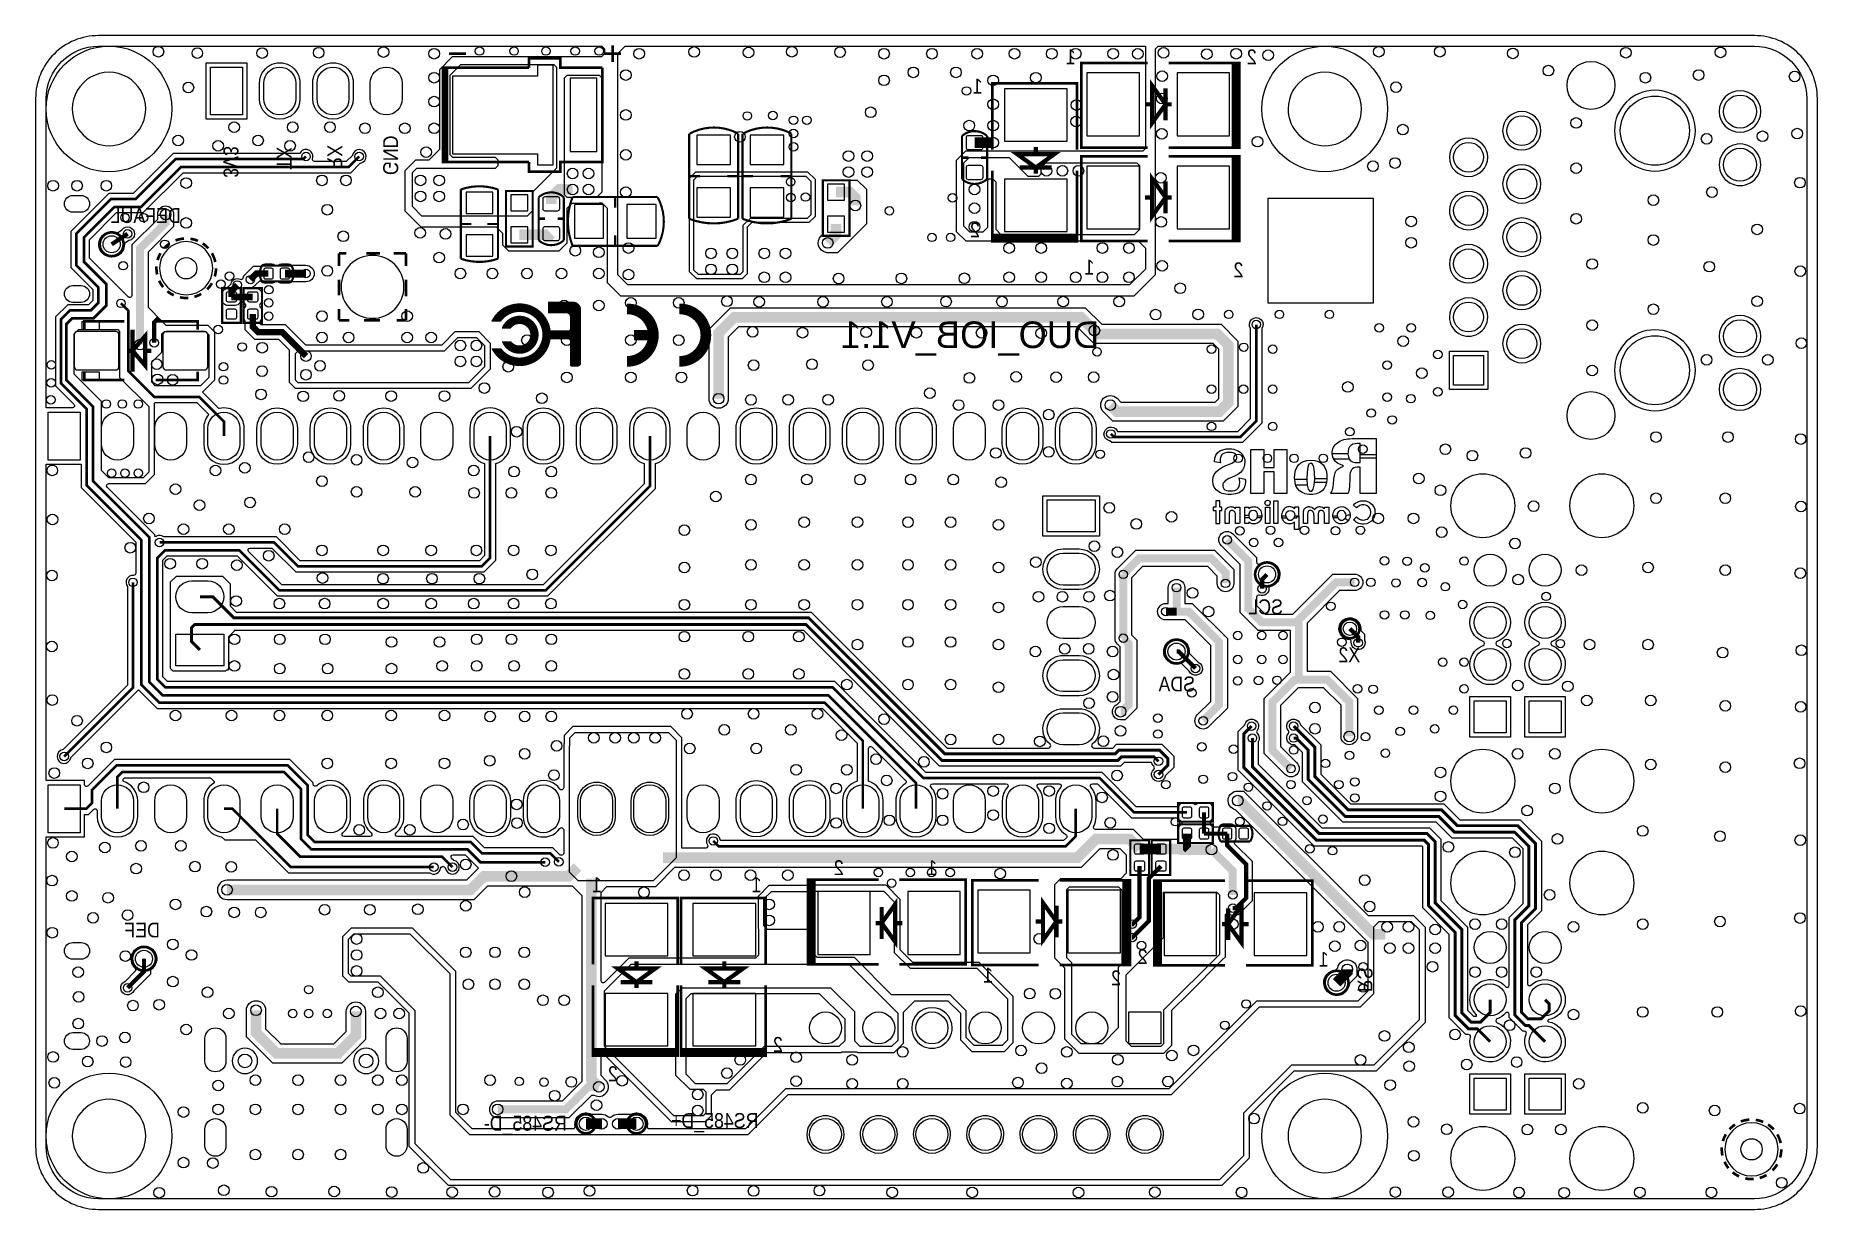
# Model space of a CAD drawing. Extents: x -3.5 to 81.5, y -3.5 to 52.5.
import ezdxf

# ---------------------------------------------------------------- set-up
doc = ezdxf.new("R2010")
doc.units = 0
for name, color, linetype in [('BG_OUTLINE', 254, 'CONTINUOUS'), ('BG_SILKSCREEN_BOTTOM', 6, 'CONTINUOUS'), ('ET_BOTTOM', 254, 'CONTINUOUS'), ('PG_SILKSCREEN_BOTTOM', 143, 'CONTINUOUS'), ('PIN_BOTTOM', 1, 'CONTINUOUS'), ('VC_BOTTOM', 254, 'CONTINUOUS')]:
    doc.layers.add(name, color=color, linetype=linetype)

msp = doc.modelspace()

# ---------------------------------------------------------------- texts
at = {"layer": 'BG_SILKSCREEN_BOTTOM', "text_generation_flag": 2, "width": 0.892857}
for s, p in [('GND', (13.081, 45.847)), ('3V3', (5.461, 45.72)), ('TX', (8.001, 46.101)), ('RX', (10.414, 46.101)), ('RS', (59.563, 6.858))]:
    msp.add_text(s, height=0.7112, rotation=270, dxfattribs=at).set_placement(p)
at = {"layer": 'BG_SILKSCREEN_BOTTOM', "text_generation_flag": 2}
for s, height, width, p in [('DEFAUL', 0.7112, 0.892857, (3.429, 43.561)), ('DUO_IOB_V1.1', 1.27, 1.02, (47.244, 37.592)), ('SCL', 0.7112, 0.892857, (56.007, 24.892)), ('X2', 0.7112, 0.892857, (59.69, 22.606)), ('SDA', 0.7112, 0.892857, (51.816, 21.209)), ('DEF', 0.7112, 0.892857, (2.4308, 9.4729)), ('RS485_D-', 0.7112, 0.892857, (21.844, 0.254)), ('RS485_D+', 0.7112, 0.892857, (30.988, 0.381))]:
    msp.add_text(s, height=height, dxfattribs=dict(at, width=width)).set_placement(p)
at = {"layer": 'PG_SILKSCREEN_BOTTOM', "text_generation_flag": 2, "width": 0.892857}
for s, p in [('2', (54.7548, 51.1289)), ('1', (46.1188, 51.1289)), ('1', (41.6738, 49.7319)), ('2', (41.5468, 42.8739)), ('1', (47.0078, 41.0959)), ('2', (54.1198, 40.9689)), ('2', (35.052, 12.446)), ('1', (39.497, 12.446)), ('1', (23.5128, 11.6319)), ('1', (31.1328, 11.6319)), ('2', (49.5478, 8.2029)), ('1', (58.1838, 8.0759)), ('1', (42.1818, 7.3139)), ('2', (48.2778, 7.1869)), ('2', (32.1488, 4.0119)), ('2', (24.2748, 2.6149))]:
    msp.add_text(s, height=0.7112, dxfattribs=at).set_placement(p)

# ---------------------------------------------------------------- linework, layer by layer
at = {"layer": 'BG_OUTLINE'}
msp.add_lwpolyline([(78.5, -3.5001, 0.414214), (81.5, -0.5001), (81.5, 49.5, 0.414214), (78.5, 52.5), (-0.5001, 52.5, 0.414217), (-3.5001, 49.5), (-3.5001, -0.5001, 0.414219), (-0.5001, -3.5001)], format="xyb", close=True, dxfattribs=at)
for points in [[(1.7501, 48.9999, 1.000001), (-1.7501, 48.9999, 0.999999), (1.7501, 48.9999)], [(59.7499, 48.9999, 1.000001), (56.2499, 48.9999, 0.999999), (59.7499, 48.9999)], [(1.7501, 0, 1), (-1.7501, 0, 1), (1.7501, 0)], [(59.7499, 0, 1), (56.2499, 0, 1), (59.7499, 0)]]:
    msp.add_lwpolyline(points, format="xyb", dxfattribs=at)
at = {"layer": 'BG_SILKSCREEN_BOTTOM'}
for points in [[(57.8028, 39.7391), (55.3029, 39.7391), (55.3029, 44.7388), (60.3026, 44.7388), (60.3026, 39.7391), (57.8228, 39.7391)], [(59.309, 33.274), (60.452, 33.274), (60.452, 32.3342), (59.69, 32.3342), (59.69, 33.0302), (59.6824, 33.0327), (59.5376, 33.0327), (59.4563, 33.0276), (59.342, 33.0022), (59.248, 32.9514), (59.1795, 32.8803), (59.1312, 32.7838), (59.1083, 32.6644), (59.1058, 32.5247), (59.1261, 32.3977), (59.1668, 32.2986), (58.486, 32.2986), (58.3997, 32.3469), (58.3692, 32.4485), (58.354, 32.5628), (58.3565, 32.6492), (58.3667, 32.7228), (58.3844, 32.7914), (58.4124, 32.8574), (58.4479, 32.9184), (58.4911, 32.9768), (58.5445, 33.0302), (58.6054, 33.0784), (58.674, 33.1241), (58.7477, 33.1622), (58.8264, 33.1953), (58.9128, 33.2232), (59.0017, 33.2461), (59.0982, 33.2613), (59.1312, 33.2638), (59.1998, 33.2689)], [(53.02, 32.1107), (52.7431, 32.1615), (52.7583, 32.3342), (52.8066, 32.479), (52.8828, 32.5958), (52.992, 32.6847), (53.1317, 32.7457), (53.3019, 32.7787), (53.4695, 32.7863), (53.5635, 32.7787), (53.655, 32.766), (53.7388, 32.7431), (53.8175, 32.7127), (53.8912, 32.6771), (53.9572, 32.6314), (54.0182, 32.578), (54.0715, 32.5222), (54.1122, 32.4587), (54.1452, 32.3901), (54.168, 32.319), (54.1833, 32.2428), (54.1884, 32.1589), (54.1757, 32.0192), (54.135, 31.8872), (54.069, 31.7652), (53.9725, 31.6586), (53.848, 31.562), (53.6956, 31.4782), (53.5457, 31.4173), (53.4187, 31.3639), (53.3248, 31.3131), (53.2486, 31.2572), (53.1927, 31.2014), (53.1546, 31.1429), (53.1393, 31.0845), (53.1393, 31.0109), (53.1571, 30.9397), (53.1901, 30.8813), (53.2384, 30.8356), (53.3044, 30.8026), (53.3857, 30.7823), (53.4848, 30.7746), (53.6067, 30.7823), (53.7134, 30.8051), (53.7997, 30.8483), (53.8658, 30.9067), (53.9115, 30.9855), (53.9394, 31.0794), (53.9445, 31.1734), (53.9445, 31.2039), (53.942, 31.2369), (53.9369, 31.2699), (53.9318, 31.3055), (53.9166, 31.3817), (53.9166, 31.3995), (54.2061, 31.336), (54.2087, 31.3182), (54.2112, 31.2776), (54.2138, 31.2268), (54.2138, 31.1861), (54.1909, 31.021), (54.1325, 30.8864), (54.0385, 30.7746), (53.9115, 30.6934), (53.7489, 30.64), (53.5508, 30.6121), (53.3832, 30.607), (53.2841, 30.6172), (53.1901, 30.6324), (53.1038, 30.6553), (53.0225, 30.6883), (52.9488, 30.7289), (52.8803, 30.7772), (52.8193, 30.8331), (52.7685, 30.894), (52.7253, 30.9601), (52.6923, 31.0312), (52.6694, 31.1099), (52.6567, 31.1912), (52.6542, 31.2852), (52.6745, 31.43), (52.7279, 31.5646), (52.8168, 31.689), (52.9387, 31.8008), (53.0962, 31.9024), (53.2867, 31.9938), (53.4594, 32.0573), (53.561, 32.1005), (53.6448, 32.1462), (53.7108, 32.192), (53.7591, 32.2428), (53.7896, 32.2961), (53.8048, 32.3494), (53.7997, 32.418), (53.7794, 32.479), (53.7464, 32.5298), (53.6956, 32.5679), (53.627, 32.5958), (53.5457, 32.6136), (53.4467, 32.6187), (53.3248, 32.6085), (53.2206, 32.5831), (53.1393, 32.5425), (53.0784, 32.4841), (53.0352, 32.4079), (53.0123, 32.3164), (53.0073, 32.2453), (53.0098, 32.225), (53.0098, 32.2072), (53.0123, 32.1869), (53.0174, 32.164), (53.025, 32.1158)], [(56.1975, 32.7482), (56.1975, 30.6476), (55.5854, 30.6476), (55.5854, 31.6916), (55.0901, 31.6916), (55.0901, 30.6476), (54.4805, 30.6476), (54.4805, 32.7482), (55.0901, 32.7482), (55.0901, 31.9024), (55.5854, 31.9024), (55.5854, 32.7482)], [(59.69, 32.5222), (60.452, 32.5222), (60.452, 30.6476), (59.69, 30.6476), (59.69, 31.91), (59.5427, 31.91), (59.4563, 31.8999), (59.3852, 31.877), (59.3242, 31.8364), (59.2734, 31.783), (59.2379, 31.717), (59.2099, 31.6357), (59.1972, 31.5392), (59.1922, 31.4554), (59.1896, 31.2649), (59.1845, 31.1074), (59.1845, 31.0769), (59.182, 31.0109), (59.1769, 30.9474), (59.1718, 30.8864), (59.1617, 30.828), (59.149, 30.7746), (59.1337, 30.7213), (59.1236, 30.6934), (59.116, 30.673), (59.0982, 30.6476), (58.2879, 30.6476), (58.293, 30.6654), (58.3184, 30.7111), (58.3413, 30.767), (58.3616, 30.8305), (58.3819, 30.9042), (58.3971, 30.988), (58.4098, 31.082), (58.4225, 31.1836), (58.4302, 31.2826), (58.4403, 31.369), (58.453, 31.4477), (58.4581, 31.4757), (58.4657, 31.5163), (58.481, 31.5798), (58.4962, 31.6332), (58.514, 31.6814), (58.5343, 31.7195), (58.5572, 31.7525), (58.5876, 31.7856), (58.6232, 31.816), (58.6638, 31.8465), (58.7121, 31.877), (58.768, 31.9049), (58.8289, 31.9329), (58.8975, 31.9608), (58.8264, 31.9989), (58.7045, 32.0472), (58.6003, 32.1056), (58.5165, 32.1767), (58.4479, 32.2555), (58.3997, 32.3469), (58.3692, 32.4485), (58.354, 32.5628), (59.0753, 32.5628), (59.0982, 32.5399), (59.1058, 32.5247), (59.1261, 32.3977), (59.1668, 32.2986), (59.2328, 32.2199), (59.3217, 32.1666), (59.4309, 32.1361), (59.5351, 32.1285), (59.69, 32.1285)], [(57.3329, 32.2377), (57.5183, 32.225), (57.6783, 32.1843), (57.8129, 32.1158), (57.9222, 32.0218), (58.006, 31.8999), (58.0644, 31.75), (58.0949, 31.5747), (58.1025, 31.3741), (58.0974, 31.3385), (58.0822, 31.1836), (57.5183, 31.1836), (57.5081, 31.1937), (57.5183, 31.3385), (57.5107, 31.6687), (57.4777, 31.9075), (57.4192, 32.0523), (57.3329, 32.1005), (57.2465, 32.0523), (57.1881, 31.9075), (57.1551, 31.6687), (57.1475, 31.3385), (57.1678, 31.0515), (56.6623, 31.0515), (56.6268, 31.021), (56.5836, 31.1836), (56.5658, 31.3385), (56.5633, 31.3741), (56.5709, 31.5747), (56.6014, 31.75), (56.6598, 31.8999), (56.7436, 32.0218), (56.8503, 32.1158), (56.9849, 32.1843), (57.1449, 32.225)], [(57.5437, 31.3639), (58.072, 31.3639), (58.0923, 31.3538), (58.0974, 31.3385), (58.0822, 31.1836), (58.0365, 31.021), (57.9679, 30.8864), (57.8714, 30.7772), (57.7494, 30.6959), (57.6021, 30.6426), (57.4269, 30.6146), (57.2364, 30.6146), (57.0636, 30.6426), (56.9163, 30.6959), (56.7944, 30.7772), (56.6979, 30.8864), (56.6268, 31.021), (56.5836, 31.1836), (56.5658, 31.3385), (57.1475, 31.3385), (57.1678, 31.0515), (57.2135, 30.8585), (57.2872, 30.7619), (57.3786, 30.7619), (57.4523, 30.8585), (57.498, 31.0515), (57.5183, 31.3385), (57.5285, 31.3588)], [(52.9946, 29.8374), (53.0962, 29.8374), (53.0962, 30.0076), (52.9946, 30.0076), (52.9946, 30.2997), (52.7964, 30.2997), (52.7964, 30.0076), (52.6771, 30.0076), (52.6771, 29.8374), (52.7964, 29.8374), (52.7964, 29.2202), (52.9946, 29.2202)], [(53.9445, 30.0076), (53.9445, 29.2633), (53.9318, 29.2202), (53.7464, 29.2202), (53.7464, 29.5707), (53.7439, 29.6266), (53.7413, 29.6672), (53.7362, 29.6951), (53.7261, 29.7332), (53.7108, 29.7663), (53.6905, 29.7942), (53.6651, 29.8171), (53.6372, 29.8348), (53.6067, 29.8425), (53.5762, 29.8475), (53.5508, 29.845), (53.528, 29.8399), (53.5076, 29.8298), (53.4899, 29.8145), (53.4746, 29.7967), (53.4619, 29.7764), (53.4543, 29.7536), (53.4467, 29.718), (53.4441, 29.6697), (53.4416, 29.6037), (53.4416, 29.2202), (53.2562, 29.2202), (53.246, 29.2481), (53.246, 29.7409), (53.2511, 29.812), (53.2689, 29.8729), (53.2968, 29.9237), (53.3375, 29.9669), (53.3908, 29.9999), (53.4492, 30.0203), (53.5127, 30.0279), (53.5457, 30.0253), (53.5762, 30.0203), (53.6092, 30.0126), (53.6397, 29.9974), (53.6727, 29.9796), (53.7083, 29.9568), (53.7464, 29.9263), (53.7464, 30.0025), (53.7566, 30.0076)], [(54.196, 30.0076), (54.3789, 30.0076), (54.3789, 29.9288), (54.3814, 29.9237), (54.4271, 29.9644), (54.4525, 29.9796), (54.5262, 30.0126), (54.5541, 30.0203), (54.5821, 30.0253), (54.61, 30.0279), (54.6557, 30.0253), (54.7167, 30.0177), (54.7726, 29.9974), (54.8234, 29.9695), (54.8716, 29.9288), (54.9148, 29.8806), (54.9478, 29.8272), (54.9732, 29.7663), (54.9885, 29.7002), (54.9961, 29.6291), (54.9935, 29.5885), (54.9935, 29.558), (54.9808, 29.4919), (54.7802, 29.4919), (54.7726, 29.4945), (54.798, 29.5885), (54.7903, 29.6901), (54.7472, 29.7739), (54.676, 29.8298), (54.5871, 29.8475), (54.4957, 29.8298), (54.4246, 29.7739), (54.3789, 29.6926), (54.3712, 29.5885), (54.3966, 29.4945), (54.1807, 29.4945), (54.1807, 30.005)], [(55.2755, 30.3327), (55.3263, 30.32), (55.3695, 30.2895), (55.3949, 30.2438), (55.3999, 30.1904), (55.3847, 30.1396), (55.3466, 30.099), (55.3009, 30.0787), (55.2475, 30.0787), (55.1993, 30.099), (55.1637, 30.1396), (55.1485, 30.1879), (55.1536, 30.2438), (55.1815, 30.2895), (55.2221, 30.32)], [(55.372, 29.2202), (55.1765, 29.2202), (55.1765, 30.0076), (55.372, 30.0076)], [(55.7657, 29.2202), (55.5676, 29.2202), (55.5676, 30.3124), (55.7657, 30.3124)], [(56.6598, 29.5631), (56.7588, 29.5631), (56.7588, 30.005), (56.7436, 30.0076), (56.5607, 30.0076), (56.5607, 29.9288), (56.5582, 29.9237), (56.5125, 29.9644), (56.4871, 29.9796), (56.4642, 29.9923), (56.4363, 30.005), (56.3575, 30.0253), (56.3296, 30.0279), (56.2839, 30.0253), (56.2229, 30.0177), (56.1696, 29.9974), (56.1162, 29.9695), (56.068, 29.9288), (56.0248, 29.8806), (55.9918, 29.8272), (55.9664, 29.7663), (55.9511, 29.7002), (55.9435, 29.6291), (55.946, 29.5885), (55.946, 29.558), (55.9587, 29.4919), (56.1086, 29.4919), (56.1111, 29.4945), (56.167, 29.4945), (56.1416, 29.5885), (56.1492, 29.6901), (56.1924, 29.7739), (56.2635, 29.8298), (56.355, 29.8475), (56.4439, 29.8298), (56.5175, 29.7739), (56.5607, 29.6926), (56.5683, 29.5885), (56.5429, 29.4945), (56.5912, 29.4945), (56.6598, 29.497)], [(58.1914, 30.0076), (58.1914, 29.2227), (58.1863, 29.2202), (57.9933, 29.2202), (57.9933, 29.5783), (57.9907, 29.6291), (57.9907, 29.652), (57.9882, 29.6723), (57.9831, 29.6901), (57.978, 29.7231), (57.973, 29.7383), (57.9653, 29.7561), (57.9552, 29.7713), (57.9374, 29.7942), (57.8942, 29.8298), (57.8714, 29.8399), (57.8485, 29.845), (57.8256, 29.8475), (57.8053, 29.845), (57.7952, 29.845), (57.785, 29.8425), (57.7596, 29.8323), (57.724, 29.7993), (57.719, 29.7917), (57.7113, 29.784), (57.7088, 29.7739), (57.7012, 29.7561), (57.6961, 29.7383), (57.691, 29.7078), (57.6859, 29.6697), (57.6859, 29.6266), (57.6834, 29.2227), (57.6809, 29.2202), (57.4878, 29.2202), (57.4878, 29.5834), (57.4853, 29.6316), (57.4827, 29.6545), (57.4777, 29.6951), (57.4751, 29.7104), (57.4675, 29.7383), (57.4497, 29.7739), (57.4091, 29.8171), (57.3557, 29.8425), (57.3202, 29.8475), (57.3049, 29.8475), (57.277, 29.8425), (57.2694, 29.8399), (57.2287, 29.8171), (57.2211, 29.8069), (57.211, 29.7942), (57.2033, 29.7815), (57.1983, 29.7663), (57.1881, 29.7256), (57.183, 29.6748), (57.1805, 29.6443), (57.1805, 29.2202), (56.9849, 29.2202), (56.9824, 29.2303), (56.9824, 29.6774), (56.9849, 29.7307), (56.9849, 29.7612), (56.9874, 29.7866), (56.9925, 29.812), (56.9951, 29.8348), (57.0001, 29.8552), (57.0078, 29.8755), (57.0382, 29.9339), (57.0738, 29.9695), (57.1373, 30.005), (57.1703, 30.0177), (57.1881, 30.0228), (57.2084, 30.0253), (57.2262, 30.0279), (57.2668, 30.0279), (57.2846, 30.0253), (57.3049, 30.0228), (57.3811, 29.9999), (57.4472, 29.9593), (57.47, 29.9415), (57.5081, 29.8958), (57.5183, 29.8907), (57.5488, 29.9364), (57.5996, 29.9847), (57.6631, 30.0152), (57.7088, 30.0253), (57.7266, 30.0279), (57.7698, 30.0279), (57.7952, 30.0253), (57.8129, 30.0203), (57.8866, 29.9974), (57.9476, 29.9593), (57.9603, 29.9491), (57.9933, 29.9161), (57.9933, 30.0076)], [(58.8061, 30.0279), (58.9001, 30.0177), (58.989, 29.9822), (59.0702, 29.9263), (59.1464, 29.845), (59.1922, 29.7459), (59.2125, 29.6367), (59.2099, 29.5859), (59.2049, 29.5275), (59.1718, 29.431), (59.116, 29.3446), (58.9966, 29.4462), (58.989, 29.4945), (59.0169, 29.5859), (59.0067, 29.6875), (58.9636, 29.7688), (58.8924, 29.8221), (58.8035, 29.8425), (58.7121, 29.8221), (58.641, 29.7688), (58.5978, 29.6875), (58.5902, 29.5885), (58.6156, 29.4945), (58.42, 29.4945), (58.4048, 29.497), (58.3895, 29.5656), (58.3895, 29.5885), (58.387, 29.6367), (58.3971, 29.7053), (58.4175, 29.7713), (58.4505, 29.8323), (58.4911, 29.8882), (58.5419, 29.9364), (58.6029, 29.9745), (58.6664, 30.005), (58.735, 30.0228)], [(59.5071, 29.9669), (59.3674, 30.099), (59.4233, 30.1549), (59.4868, 30.2057), (59.5554, 30.2438), (59.629, 30.2768), (59.7052, 30.2971), (59.7814, 30.3098), (59.8653, 30.3098), (59.9567, 30.2997), (60.0431, 30.2743), (60.1243, 30.2336), (60.2005, 30.1828), (60.264, 30.1244), (60.3148, 30.0558), (60.3555, 29.9796), (60.3834, 29.8983), (60.3961, 29.8094), (60.3961, 29.6951), (60.3707, 29.5605), (60.3148, 29.4437), (60.231, 29.3421), (60.1243, 29.2633), (60.005, 29.2151), (59.8653, 29.1948), (59.7713, 29.1973), (59.6976, 29.2075), (59.629, 29.2252), (59.5655, 29.2532), (59.4995, 29.2938), (59.4309, 29.3446), (59.3725, 29.4005), (59.5097, 29.5427), (59.5528, 29.5021), (59.6036, 29.464), (59.6494, 29.4335), (59.6951, 29.4132), (59.7408, 29.4005), (59.7916, 29.3929), (59.8449, 29.3903), (59.9034, 29.398), (59.9618, 29.4107), (60.0151, 29.4361), (60.0634, 29.4665), (60.104, 29.5021), (60.137, 29.5478), (60.165, 29.5961), (60.1853, 29.652), (60.1955, 29.7104), (60.1955, 29.779), (60.1828, 29.8653), (60.1472, 29.9415), (60.0964, 30.0076), (60.0278, 30.0609), (59.9542, 30.0965), (59.8678, 30.1142), (59.7687, 30.1092), (59.6671, 30.0787), (59.5706, 30.0203)], [(54.2061, 29.6139), (54.3458, 29.6139), (54.3662, 29.6037), (54.3712, 29.5885), (54.3966, 29.4945), (54.4576, 29.4234), (54.5389, 29.3853), (54.6329, 29.3853), (54.7116, 29.4234), (54.7726, 29.4945), (54.798, 29.5885), (54.9935, 29.5885), (54.9935, 29.558), (54.9808, 29.4919), (54.9605, 29.431), (54.93, 29.3751), (54.8894, 29.3218), (54.8411, 29.2786), (54.7903, 29.243), (54.7345, 29.2202), (54.6786, 29.2049), (54.6176, 29.1998), (54.5922, 29.2024), (54.5643, 29.2049), (54.5262, 29.2125), (54.4881, 29.2278), (54.4652, 29.2379), (54.4424, 29.2532), (54.417, 29.271), (54.3789, 29.3014), (54.3789, 29.2227), (54.3712, 29.2202), (54.1833, 29.2202), (54.1807, 29.2633), (54.1807, 29.5885), (54.1909, 29.6088)], [(56.5683, 29.5885), (56.7588, 29.5885), (56.7588, 28.9916), (56.7563, 28.9331), (56.5683, 28.9331), (56.5607, 28.9408), (56.5607, 29.2964), (56.5455, 29.2913), (56.5226, 29.271), (56.4998, 29.2532), (56.4744, 29.2379), (56.4007, 29.21), (56.3753, 29.2049), (56.3474, 29.2024), (56.322, 29.1998), (56.261, 29.2049), (56.2051, 29.2202), (56.1492, 29.243), (56.0984, 29.2786), (56.0502, 29.3218), (56.0121, 29.3751), (55.9791, 29.431), (55.9587, 29.4919), (55.946, 29.558), (55.946, 29.5885), (56.1416, 29.5885), (56.167, 29.4945), (56.228, 29.4234), (56.3067, 29.3853), (56.4007, 29.3853), (56.482, 29.4234), (56.5429, 29.4945)], [(59.116, 29.6367), (59.2125, 29.6367), (59.2099, 29.5859), (59.2049, 29.5275), (59.1718, 29.431), (59.116, 29.3446), (59.0372, 29.2735), (58.9483, 29.2252), (58.8467, 29.2024), (58.7604, 29.2024), (58.6918, 29.2151), (58.6257, 29.2379), (58.5648, 29.2735), (58.5114, 29.3167), (58.4657, 29.37), (58.4302, 29.431), (58.4048, 29.497), (58.3895, 29.5656), (58.3895, 29.5885), (58.5902, 29.5885), (58.6156, 29.4945), (58.6765, 29.4259), (58.7578, 29.3878), (58.8518, 29.3878), (58.9305, 29.4234), (58.989, 29.4945), (59.0169, 29.5859), (59.0245, 29.6062)]]:
    msp.add_lwpolyline(points, close=True, dxfattribs=at)
for points, const_width in [([(18.2641, 37.5595, 0.138649), (18.8102, 36.9654, 0.138197), (19.5872, 36.7467, 0.198871), (20.6342, 37.18, 0.198693), (21.0693, 38.2288, 0.199119), (20.6357, 39.276, 0.199259), (19.5872, 39.7111, 0.140388), (18.8008, 39.4861, 0.14081), (18.2532, 38.877)], 0.0284), ([(18.2773, 37.5656, 0.13855), (18.8176, 36.9776, 0.138621), (19.5872, 36.7599, 0.199479), (20.6238, 37.1907, 0.198626), (21.0543, 38.2288, 0.199223), (20.6253, 39.2669, 0.198549), (19.5872, 39.6959, 0.140716), (18.8087, 39.4726, 0.140561), (18.2669, 38.8709)], 0.0284), ([(18.2969, 37.5595, 0.13602), (18.8265, 36.9913, 0.139222), (19.5872, 36.7749, 0.199098), (20.6149, 37.2011, 0.198462), (21.0411, 38.2288, 0.199321), (20.6149, 39.2562, 0.199115), (19.5872, 39.6824, 0.141068), (18.8158, 39.4607, 0.138154), (18.2862, 38.877)], 0.0284), ([(18.3134, 37.5595, 0.134853), (18.8341, 37.003, 0.13875), (19.5872, 36.7901, 0.198306), (20.6042, 37.21, 0.198724), (21.0256, 38.2288, 0.199128), (20.606, 39.2458, 0.198769), (19.5872, 39.6677, 0.140662), (18.8234, 39.4485, 0.136837), (18.3027, 38.877)], 0.0284), ([(18.3299, 37.5595, 0.133506), (18.8417, 37.0149, 0.139129), (19.5872, 36.8036, 0.198887), (20.5938, 37.2204, 0.198741), (21.0106, 38.2288, 0.199063), (20.5951, 39.2354, 0.198704), (19.5872, 39.6527, 0.140119), (18.8308, 39.4363, 0.135433), (18.3195, 38.877)], 0.0284), ([(18.3464, 37.5595, 0.132041), (18.8488, 37.0271, 0.13862), (19.5872, 36.8183, 0.198925), (20.5834, 37.2313, 0.198616), (20.9974, 38.2288, 0.19914), (20.5849, 39.2247, 0.199311), (19.5872, 39.639, 0.140661), (18.8402, 39.4246, 0.134403), (18.336, 38.877)], 0.0284), ([(18.3629, 37.5595, 0.130539), (18.8567, 37.0408, 0.138984), (19.5872, 36.8338, 0.198865), (20.5727, 37.2415, 0.198644), (20.9822, 38.2288, 0.199142), (20.5745, 39.2143, 0.199338), (19.5872, 39.624, 0.141167), (18.8473, 39.4109, 0.132951), (18.351, 38.877)], 0.0284), ([(18.3792, 37.5595, 0.129106), (18.8638, 37.0525, 0.139457), (19.5872, 36.847, 0.199487), (20.5623, 37.2519, 0.198656), (20.9672, 38.2288, 0.199262), (20.5636, 39.2054, 0.198501), (19.5872, 39.609, 0.140554), (18.8549, 39.3992, 0.131565), (18.3675, 38.877)], 0.0284), ([(18.3957, 37.5595, 0.127656), (18.8717, 37.0647, 0.138802), (19.5872, 36.862, 0.19913), (20.5534, 37.2628, 0.1984), (20.9537, 38.2288, 0.199391), (20.5534, 39.195, 0.19909), (19.5872, 39.5953, 0.141038), (18.8623, 39.387, 0.130076), (18.384, 38.877)], 0.0284), ([(18.4122, 37.5595, 0.126227), (18.8788, 37.0764, 0.138244), (19.5872, 36.877, 0.198337), (20.543, 37.2717, 0.198657), (20.939, 38.2288, 0.199275), (20.544, 39.1846, 0.19863), (19.5872, 39.5803, 0.140543), (18.8699, 39.3751, 0.128632), (18.4005, 38.877)], 0.0284), ([(18.4287, 37.5595, 0.12443), (18.8864, 37.0901, 0.13972), (19.5872, 36.8907, 0.198852), (20.5321, 37.2821, 0.198719), (20.924, 38.2288, 0.199085), (20.5336, 39.1739, 0.198692), (19.5872, 39.5656, 0.139991), (18.8773, 39.3629, 0.127131), (18.4168, 38.877)], 0.0284), ([(18.4452, 37.5595, 0.122765), (18.8938, 37.1023, 0.139107), (19.5872, 36.9057, 0.198901), (20.5217, 37.2928, 0.198609), (20.9103, 38.2288, 0.199215), (20.5232, 39.1635, 0.19929), (19.5872, 39.5521, 0.141308), (18.8849, 39.3497, 0.125478), (18.4333, 38.877)], 0.0284), ([(18.4635, 37.5595, 0.121091), (18.9014, 37.1142, 0.138482), (19.5872, 36.9207, 0.198725), (20.5115, 37.3032, 0.198556), (20.8953, 38.2288, 0.199286), (20.5125, 39.1531, 0.19904), (19.5872, 39.5369, 0.141109), (18.8938, 39.3375, 0.123969), (18.4513, 38.877)], 0.0284), ([(18.48, 37.5595, 0.119471), (18.9088, 37.1259, 0.138898), (19.5872, 36.9339, 0.199529), (20.5006, 37.3136, 0.198632), (20.8803, 38.2288, 0.199268), (20.5021, 39.1437, 0.198475), (19.5872, 39.5219, 0.140492), (18.9014, 39.3253, 0.122355), (18.4678, 38.877)], 0.0284), ([(18.4963, 37.5595, 0.11782), (18.9164, 37.1381, 0.138273), (19.5872, 36.9491, 0.19912), (20.4917, 37.3243, 0.198386), (20.8666, 38.2288, 0.199444), (20.4917, 39.1335, 0.199091), (19.5872, 39.5087, 0.140947), (18.9088, 39.3136, 0.120717), (18.4846, 38.877)], 0.0284), ([(18.5143, 37.5595, 0.11579), (18.924, 37.1518, 0.138727), (19.5872, 36.9641, 0.19891), (20.4813, 37.3347, 0.198352), (20.8516, 38.2288, 0.19926), (20.4828, 39.1231, 0.198675), (19.5872, 39.4937, 0.140325), (18.9164, 39.3014, 0.119027), (18.5011, 38.877)], 0.0284), ([(18.5308, 37.5595, 0.114158), (18.9314, 37.1635, 0.139159), (19.5872, 36.9776, 0.198865), (20.4706, 37.3436, 0.198725), (20.8369, 38.2288, 0.199029), (20.4724, 39.1122, 0.198713), (19.5872, 39.4787, 0.140812), (18.924, 39.2877, 0.117137), (18.5176, 38.877)], 0.0284), ([(18.5476, 37.5595, 0.112486), (18.9405, 37.1757, 0.138871), (19.5872, 36.9928, 0.198864), (20.4602, 37.354, 0.198638), (20.8232, 38.2288, 0.199203), (20.4617, 39.1018, 0.199345), (19.5872, 39.465, 0.141298), (18.9314, 39.276, 0.115262), (18.5354, 38.877)], 0.0284), ([(18.5656, 37.5595, 0.110508), (18.9479, 37.1874, 0.138208), (19.5872, 37.0078, 0.198642), (20.4498, 37.3644, 0.198628), (20.8082, 38.2288, 0.199268), (20.4513, 39.0916, 0.199103), (19.5872, 39.45, 0.140616), (18.939, 39.2641, 0.113506), (18.5519, 38.877)], 0.0284), ([(18.5834, 37.5595, 0.108327), (18.9555, 37.2011, 0.139672), (19.5872, 37.021, 0.199337), (20.4391, 37.3751, 0.198608), (20.7932, 38.2288, 0.199147), (20.4409, 39.0807, 0.199199), (19.5872, 39.435, 0.140106), (18.9466, 39.2519, 0.111434), (18.5702, 38.877)], 0.0284), ([(18.5999, 37.5595, 0.106263), (18.9629, 37.2133, 0.139186), (19.5872, 37.036, 0.199314), (20.4287, 37.3855, 0.19877), (20.78, 38.2288, 0.199421), (20.4305, 39.0718, 0.19917), (19.5872, 39.4213, 0.140877), (18.9555, 39.2397, 0.109798), (18.5867, 38.877)], 0.0284), ([(18.6182, 37.5595, 0.104208), (18.9705, 37.2252, 0.138468), (19.5872, 37.051, 0.198876), (20.4198, 37.3959, 0.198387), (20.765, 38.2288, 0.199283), (20.4211, 39.0614, 0.198636), (19.5872, 39.4063, 0.141392), (18.9629, 39.2265, 0.107495), (18.6042, 38.877)], 0.0284), ([(18.6357, 37.5595, 0.10213), (18.9781, 37.2369, 0.137704), (19.5872, 37.0662, 0.198223), (20.4094, 37.4053, 0.198628), (20.75, 38.2288, 0.199062), (20.4107, 39.0507, 0.198669), (19.5872, 39.3916, 0.140715), (18.9705, 39.2143, 0.105568), (18.621, 38.877)], 0.0284), ([(18.654, 37.5595, 0.099581), (18.9855, 37.2509, 0.139479), (19.5872, 37.0797, 0.19894), (20.399, 37.4157, 0.198548), (20.7363, 38.2288, 0.199269), (20.4, 39.0403, 0.199334), (19.5872, 39.3779, 0.141183), (18.9781, 39.2026, 0.10344), (18.6388, 38.877)], 0.0284), ([(18.654, 37.5595, 0.099581), (18.9855, 37.2509, 0.139479), (19.5872, 37.0797, 0.19894), (20.399, 37.4157, 0.198548), (20.7363, 38.2288, 0.199269), (20.4, 39.0403, 0.199334), (19.5872, 39.3779, 0.141183), (18.9781, 39.2026, 0.10344), (18.6388, 38.877)], 0.0284), ([(18.6718, 37.5595, 0.097347), (18.9931, 37.2628, 0.138714), (19.5872, 37.0944, 0.198702), (20.3883, 37.4264, 0.198524), (20.7213, 38.2288, 0.19929), (20.3896, 39.0299, 0.199106), (19.5872, 39.3629, 0.140521), (18.9855, 39.1904, 0.101142), (18.6568, 38.877)], 0.0284), ([(18.6898, 37.5595, 0.09502), (19.0007, 37.2745, 0.137947), (19.5872, 37.1094, 0.198677), (20.3779, 37.4368, 0.198501), (20.7061, 38.2288, 0.199268), (20.3792, 39.0195, 0.199111), (19.5872, 39.3479, 0.13995), (18.9931, 39.1785, 0.098813), (18.6751, 38.877)], 0.0284), ([(18.7081, 37.5595, 0.092426), (19.0081, 37.2867, 0.138503), (19.5872, 37.1231, 0.199435), (20.3675, 37.4472, 0.198669), (20.6926, 38.2288, 0.199573), (20.3685, 39.0106, 0.199081), (19.5872, 39.3347, 0.141571), (19.0007, 39.165, 0.09621), (18.6929, 38.877)], 0.0284), ([(18.6959, 38.877, -0.118366), (19.0876, 39.2115, -0.118437), (19.5872, 39.3314, -0.199477), (20.3675, 39.0073, -0.199196), (20.6898, 38.2288, -0.198606), (20.3657, 37.4485, -0.198842), (19.5872, 37.1259, -0.115095), (19.098, 37.2402, -0.115279), (18.7109, 37.5595)], 0.0284), ([(18.7513, 38.5455, -0.152277), (19.0802, 38.9641, -0.151597), (19.5872, 39.1216, -0.198648), (20.2189, 38.8602, -0.199441), (20.4813, 38.2288, -0.199515), (20.2189, 37.5971, -0.199517), (19.5872, 37.3347, -0.14963), (19.0876, 37.4876, -0.149263), (18.7589, 37.893)], 0.0284), ([(18.765, 38.5407, -0.152069), (19.0876, 38.9519, -0.152542), (19.5872, 39.1081, -0.198854), (20.2095, 38.8498, -0.198336), (20.4663, 38.2288, -0.198992), (20.208, 37.6062, -0.198202), (19.5872, 37.3497, -0.149468), (19.0965, 37.4998, -0.149471), (18.7724, 37.8986)], 0.0284), ([(18.7828, 38.5455, -0.149044), (19.0965, 38.94, -0.152391), (19.5872, 39.0929, -0.198862), (20.1991, 38.8394, -0.1983), (20.4513, 38.2288, -0.198829), (20.1978, 37.6169, -0.198337), (19.5872, 37.3644, -0.148805), (19.1041, 37.5115, -0.145863), (18.7904, 37.893)], 0.0284), ([(20.9507, 39.7934), (22.1328, 39.7934, -0.41313), (22.511, 39.417)], 0.0284), ([(20.9791, 39.7652), (22.1328, 39.7652, -0.414214), (22.481, 39.417)], 0.0284), ([(20.9837, 39.7769), (22.1376, 39.7769, -0.415474), (22.4856, 39.4274)], 0.0284), ([(20.9941, 39.75), (22.1328, 39.75, -0.413107), (22.4678, 39.417)], 0.0284), ([(21.0091, 39.7365), (22.1328, 39.7365, -0.414152), (22.4523, 39.417)], 0.0284), ([(21.0228, 39.7213), (22.1328, 39.7213, -0.414118), (22.4376, 39.417)], 0.0284), ([(21.0378, 39.7063), (22.1328, 39.7063, -0.412807), (22.4239, 39.417)], 0.0284), ([(21.0528, 39.6931), (22.1328, 39.6931, -0.414214), (22.4089, 39.417)], 0.0284), ([(21.0665, 39.6781), (22.1328, 39.6781, -0.414214), (22.3939, 39.417)], 0.0284), ([(21.0815, 39.6631), (22.1328, 39.6631, -0.412797), (22.3807, 39.417)], 0.0284), ([(21.0962, 39.6494), (22.1328, 39.6494, -0.414088), (22.3657, 39.417)], 0.0284), ([(21.1097, 39.6344), (22.1328, 39.6344, -0.413989), (22.3505, 39.417)], 0.0284), ([(21.1249, 39.6197), (22.1328, 39.6197, -0.412351), (22.337, 39.417)], 0.0284), ([(22.1737, 38.5064), (22.1737, 39.0868, 0.41427), (21.8257, 39.435)], 0.0284), ([(22.16, 38.5064), (22.16, 39.0868, 0.415299), (21.8257, 39.4198)], 0.0284), ([(22.145, 38.5064), (22.145, 39.0868, 0.415351), (21.8257, 39.4048)], 0.0284), ([(22.13, 38.5064), (22.13, 39.0868, 0.41431), (21.8257, 39.3916)], 0.0284), ([(22.1163, 38.5064), (22.1163, 39.0868, 0.415425), (21.8257, 39.3766)], 0.0284), ([(22.1013, 38.5064), (22.1013, 39.0868, 0.415491), (21.8257, 39.3616)], 0.0284), ([(22.0863, 38.5064), (22.0863, 39.0868, 0.414027), (21.8257, 39.3479)], 0.0284), ([(22.0731, 38.5064), (22.0731, 39.0868, 0.415758), (21.8257, 39.3329)], 0.0284), ([(22.0581, 38.5064), (22.0581, 39.0868, 0.415815), (21.8257, 39.3182)], 0.0284), ([(22.0429, 38.5064), (22.0429, 39.0868, 0.414124), (21.8257, 39.3042)], 0.0284), ([(22.0294, 38.5064), (22.0294, 39.0868, 0.416047), (21.8257, 39.2895)], 0.0284), ([(21.9997, 38.5064), (21.9997, 39.0868, 0.414213), (21.8257, 39.2608)], 0.0284), ([(22.0147, 38.5168), (22.0147, 39.0972, 0.414382), (21.8407, 39.2717)], 0.0284), ([(22.3505, 39.417), (22.3505, 36.8935, -0.383855), (22.337, 36.8785)], 0.0284), ([(22.3657, 39.417), (22.3657, 36.8935, -0.41526), (22.337, 36.8653)], 0.0284), ([(22.3807, 39.417), (22.3807, 36.8935, -0.414895), (22.337, 36.8503)], 0.0284), ([(22.3939, 39.417), (22.3939, 36.8935, -0.406096), (22.337, 36.8351)], 0.0284), ([(22.4089, 39.417), (22.4089, 36.8935, -0.414214), (22.337, 36.8216)], 0.0284), ([(22.4239, 39.417), (22.4239, 36.8935, -0.41354), (22.337, 36.8064)], 0.0284), ([(22.4376, 39.417), (22.4376, 36.8935, -0.410116), (22.337, 36.7914)], 0.0284), ([(22.4523, 39.417), (22.4523, 36.8935, -0.414214), (22.337, 36.7782)], 0.0284), ([(22.4678, 39.417), (22.4678, 36.8935, -0.414439), (22.337, 36.7632)], 0.0284), ([(22.481, 39.417), (22.481, 36.8935, -0.411046), (22.337, 36.7482)], 0.0284), ([(22.511, 39.417), (22.511, 36.8935, -0.414214), (22.337, 36.7195)], 0.0284), ([(22.4932, 39.402), (22.4932, 36.8785, -0.414415), (22.3474, 36.7332)], 0.0284), ([(24.7165, 36.7096, 0.19911), (25.7772, 37.1493, 0.19911), (26.2169, 38.21, 0.199117), (25.7772, 39.2707, 0.199105), (24.7165, 39.7101)], 0.015), ([(24.7165, 36.7322, 0.41422), (26.2016, 38.2176, 0.198876), (25.7668, 39.2676, 0.198942), (24.7165, 39.7027)], 0.015), ([(24.7165, 36.7246, 0.198926), (25.7668, 37.1597, 0.198922), (26.2016, 38.21, 0.414187), (24.7165, 39.6951)], 0.015), ([(24.7165, 36.7322, 0.198564), (25.7622, 37.1645, 0.198514), (26.1943, 38.21, 0.198724), (25.7622, 39.2542, 0.199095), (24.7165, 39.688)], 0.015), ([(24.7165, 36.7398, 0.198883), (25.7561, 37.1706, 0.19889), (26.1866, 38.21, 0.198866), (25.7561, 39.2496, 0.198871), (24.7165, 39.6801)], 0.015), ([(24.7165, 36.7472, 0.198332), (25.7518, 37.1747, 0.198328), (26.1793, 38.21, 0.19869), (25.7518, 39.2435, 0.199157), (24.7165, 39.673)], 0.015), ([(24.7165, 36.7548, 0.198748), (25.7457, 37.1808, 0.198751), (26.1717, 38.21, 0.198742), (25.7457, 39.2392, 0.198726), (24.7165, 39.6654)], 0.015), ([(24.7165, 36.7622, 0.198339), (25.7411, 37.1853, 0.19837), (26.1643, 38.21, 0.198514), (25.7411, 39.2331, 0.198899), (24.7165, 39.6578)], 0.015), ([(24.7165, 36.7698, 0.19872), (25.7353, 37.1912, 0.19872), (26.1567, 38.21, 0.1987), (25.7353, 39.2285, 0.198765), (24.7165, 39.6504)], 0.015), ([(24.7165, 36.7774, 0.198538), (25.7292, 37.196, 0.198882), (26.1493, 38.21, 0.199093), (25.7292, 39.2227, 0.199093), (24.7165, 39.6425)], 0.015), ([(24.7165, 36.7848, 0.198703), (25.7246, 37.2021, 0.198655), (26.1417, 38.21, 0.198687), (25.7246, 39.2181, 0.198684), (24.7165, 39.6352)], 0.015), ([(24.7165, 36.7924, 0.198528), (25.7188, 37.2062, 0.198913), (26.1343, 38.21, 0.199058), (25.7188, 39.212, 0.199179), (24.7165, 39.6278)], 0.015), ([(24.7165, 36.7998, 0.198588), (25.7142, 37.2125, 0.198541), (26.1267, 38.21, 0.198956), (25.7142, 39.2064, 0.199301), (24.7165, 39.6202)], 0.015), ([(24.7165, 36.8071, 0.199144), (25.7081, 37.2186, 0.414647), (25.7081, 39.2016, 0.199107), (24.7165, 39.6128)], 0.015), ([(24.7165, 36.815, 0.198502), (25.7038, 37.2227, 0.198512), (26.1117, 38.21, 0.198893), (25.7038, 39.1955, 0.199341), (24.7165, 39.6052)], 0.015), ([(24.7165, 36.8221, 0.198882), (25.6977, 37.2288, 0.198893), (26.1043, 38.21, 0.198887), (25.6977, 39.1912, 0.198909), (24.7165, 39.5976)], 0.015), ([(24.7165, 36.8297, 0.198509), (25.6931, 37.2336, 0.19846), (26.0967, 38.21, 0.198691), (25.6931, 39.1851, 0.19911), (24.7165, 39.5902)], 0.015), ([(24.7165, 36.8371, 0.198886), (25.6873, 37.2392, 0.198882), (26.0891, 38.21, 0.198861), (25.6873, 39.1805, 0.198947), (24.7165, 39.5826)], 0.015), ([(24.7165, 36.8447, 0.198338), (25.6827, 37.244, 0.198282), (26.0817, 38.21, 0.198726), (25.6827, 39.1747, 0.199135), (24.7165, 39.5752)], 0.015), ([(24.7165, 36.8526, 0.198938), (25.6766, 37.2501, 0.19889), (26.0741, 38.21, 0.198929), (25.6766, 39.1701, 0.198938), (24.7165, 39.5676)], 0.015), ([(24.7165, 36.8597, 0.198274), (25.672, 37.2542, 0.198349), (26.0667, 38.21, 0.198507), (25.672, 39.164, 0.19892), (24.7165, 39.5602)], 0.015), ([(24.7165, 36.8673, 0.198693), (25.6662, 37.2603, 0.413721), (25.6662, 39.1597, 0.198698), (24.7165, 39.5526)], 0.015), ([(24.7165, 36.8747, 0.198465), (25.6601, 37.2648, 0.198905), (26.0518, 38.21, 0.199344), (25.6601, 39.1536, 0.199309), (24.7165, 39.5455)], 0.015), ([(24.7165, 36.8823, 0.19871), (25.6558, 37.2707, 0.198707), (26.0441, 38.21, 0.198623), (25.6558, 39.149, 0.198711), (24.7165, 39.5376)], 0.015), ([(24.7165, 36.8897, 0.198464), (25.6497, 37.2755, 0.198888), (26.0368, 38.21, 0.199105), (25.6497, 39.1432, 0.199116), (24.7165, 39.5303)], 0.015), ([(24.7165, 36.8973, 0.198724), (25.6451, 37.2816, 0.198672), (26.0292, 38.21, 0.198933), (25.6451, 39.1371, 0.199356), (24.7165, 39.5229)], 0.015), ([(24.7165, 36.9047, 0.198309), (25.6393, 37.2857, 0.198736), (26.0218, 38.21, 0.199095), (25.6393, 39.1325, 0.199195), (24.7165, 39.515)], 0.015), ([(24.7165, 36.9123, 0.198526), (25.6347, 37.292, 0.198461), (26.0142, 38.21, 0.198961), (25.6347, 39.1269, 0.199346), (24.7165, 39.5079)], 0.015), ([(24.7165, 36.9199, 0.199114), (25.6286, 37.2981, 0.414589), (25.6286, 39.1221, 0.199116), (24.7165, 39.5)], 0.015), ([(24.7165, 36.9273, 0.198414), (25.624, 37.3022, 0.198506), (25.9992, 38.21, 0.198672), (25.624, 39.116, 0.199107), (24.7165, 39.4927)], 0.015), ([(24.7165, 36.9346, 0.198885), (25.6182, 37.3083, 0.198882), (25.9918, 38.21, 0.19889), (25.6182, 39.1117, 0.198934), (24.7165, 39.4853)], 0.015), ([(24.7165, 36.9425, 0.198499), (25.6136, 37.3131, 0.198449), (25.9842, 38.21, 0.198733), (25.6136, 39.1056, 0.199174), (24.7165, 39.4777)], 0.015), ([(24.7165, 36.9496, 0.198925), (25.6078, 37.3187, 0.198899), (25.9766, 38.21, 0.19888), (25.6078, 39.101, 0.198979), (24.7165, 39.4701)], 0.015), ([(24.7165, 36.9575, 0.19828), (25.6032, 37.3235, 0.198233), (25.9692, 38.21, 0.198733), (25.6032, 39.0954, 0.199135), (24.7165, 39.4627)], 0.015), ([(24.7165, 36.9646, 0.198923), (25.5971, 37.3296, 0.198879), (25.9616, 38.21, 0.19892), (25.5971, 39.0906, 0.198891), (24.7165, 39.4551)], 0.015), ([(24.7165, 36.9722, 0.198171), (25.5925, 37.3337, 0.198262), (25.9542, 38.21, 0.198425), (25.5925, 39.0845, 0.198876), (24.7165, 39.4477)], 0.015), ([(24.7165, 36.9801, 0.198617), (25.5867, 37.3398, 0.413575), (25.5867, 39.0802, 0.198643), (24.7165, 39.4401)], 0.015), ([(24.7165, 36.9872, 0.198517), (25.5806, 37.3446, 0.198903), (25.9392, 38.21, 0.199123), (25.5806, 39.0741, 0.199129), (24.7165, 39.4327)], 0.015), ([(24.7165, 36.9948, 0.198637), (25.576, 37.3502, 0.198725), (25.9316, 38.21, 0.198701), (25.576, 39.0695, 0.198707), (24.7165, 39.4251)], 0.015), ([(24.7165, 37.0022, 0.198481), (25.5702, 37.355, 0.198876), (25.9243, 38.21, 0.199159), (25.5702, 39.0637, 0.199168), (24.7165, 39.418)], 0.015), ([(24.7165, 37.0098, 0.198482), (25.5656, 37.3611, 0.198418), (25.9166, 38.21, 0.198871), (25.5656, 39.0576, 0.199336), (24.7165, 39.4101)], 0.015), ([(24.7165, 37.0172, 0.199069), (25.5595, 37.3667, 0.199148), (25.9093, 38.21, 0.199128), (25.5595, 39.053, 0.199166), (24.7165, 39.4025)], 0.015), ([(24.7165, 37.0248, 0.198402), (25.5552, 37.3713, 0.198378), (25.9016, 38.21, 0.198985), (25.5552, 39.0474, 0.199341), (24.7165, 39.3951)], 0.015), ([(24.7165, 37.0322, 0.198897), (25.5491, 37.3776, 0.198841), (25.8943, 38.21, 0.198885), (25.5491, 39.0426, 0.198937), (24.7165, 39.3875)], 0.015), ([(24.7165, 37.0398, 0.198393), (25.5445, 37.3817, 0.198487), (25.8867, 38.21, 0.198649), (25.5445, 39.0365, 0.199138), (24.7165, 39.3804)], 0.015), ([(24.7165, 37.0474, 0.198914), (25.5387, 37.3878, 0.414249), (25.5387, 39.0322, 0.198928), (24.7165, 39.3725)], 0.015), ([(24.7165, 37.0548, 0.198229), (25.5341, 37.3926, 0.198165), (25.8717, 38.21, 0.198655), (25.5341, 39.0261, 0.199161), (24.7165, 39.3652)], 0.015), ([(24.7165, 37.0624, 0.198822), (25.528, 37.3982, 0.198931), (25.8643, 38.21, 0.198898), (25.528, 39.0215, 0.198935), (24.7165, 39.3578)], 0.015), ([(24.7165, 37.0698, 0.198185), (25.5237, 37.403, 0.198127), (25.8567, 38.21, 0.198739), (25.5237, 39.0159, 0.199108), (24.7165, 39.3502)], 0.015), ([(24.7165, 37.0771, 0.198702), (25.5176, 37.4091, 0.198609), (25.8491, 38.21, 0.198655), (25.5176, 39.0111, 0.198657), (24.7165, 39.3428)], 0.015), ([(24.7165, 37.085, 0.198159), (25.513, 37.4134, 0.198204), (25.8417, 38.21, 0.198401), (25.513, 39.005, 0.198935), (24.7165, 39.3352)], 0.015), ([(24.7165, 37.0924, 0.19867), (25.5072, 37.4193, 0.198676), (25.8341, 38.21, 0.198668), (25.5072, 39.0007, 0.198692), (24.7165, 39.3276)], 0.015), ([(24.7165, 37.0997, 0.198427), (25.5011, 37.4241, 0.198863), (25.8267, 38.21, 0.199151), (25.5011, 38.9946, 0.199157), (24.7165, 39.3202)], 0.015), ([(24.7165, 37.1076, 0.1986), (25.4965, 37.4297, 0.198713), (25.8191, 38.21, 0.198903), (25.4965, 38.9885, 0.199411), (24.7165, 39.3126)], 0.015), ([(24.7165, 37.1147, 0.198191), (25.4907, 37.4345, 0.19864), (25.8117, 38.21, 0.199141), (25.4907, 38.9842, 0.199147), (24.7165, 39.3052)], 0.015), ([(24.7165, 37.1226, 0.198475), (25.4861, 37.4406, 0.19842), (25.8041, 38.21, 0.198932), (25.4861, 38.9781, 0.199446), (24.7165, 39.2976)], 0.015), ([(24.7165, 37.1297, 0.199136), (25.48, 37.4462, 0.199235), (25.7967, 38.21, 0.199177), (25.48, 38.9735, 0.199159), (24.7165, 39.29)], 0.015), ([(24.7165, 37.1373, 0.198396), (25.4757, 37.4508, 0.198393), (25.7891, 38.21, 0.198693), (25.4757, 38.9679, 0.199174), (24.7165, 39.2826)], 0.015), ([(24.7165, 37.1447, 0.198908), (25.4696, 37.4571, 0.198839), (25.7818, 38.21, 0.198887), (25.4696, 38.9631, 0.198898), (24.7165, 39.275)], 0.015), ([(24.7165, 37.1447, 0.198908), (25.4696, 37.4571, 0.198839), (25.7818, 38.21, 0.198887), (25.4696, 38.9631, 0.198898), (24.7165, 39.275)], 0.015), ([(24.7165, 37.1523, 0.198344), (25.465, 37.4614, 0.19836), (25.7741, 38.21, 0.198624), (25.465, 38.957, 0.199153), (24.7165, 39.2676)], 0.015), ([(24.7165, 37.1597, 0.198879), (25.4592, 37.4673, 0.414148), (25.4592, 38.9527, 0.198895), (24.7165, 39.26)], 0.015), ([(24.7165, 37.1673, 0.198204), (25.4546, 37.4721, 0.198131), (25.7592, 38.21, 0.198653), (25.4546, 38.9466, 0.199203), (24.7165, 39.2529)], 0.015), ([(24.7165, 37.1747, 0.198989), (25.4485, 37.4782, 0.198896), (25.7518, 38.21, 0.198947), (25.4485, 38.942, 0.198885), (24.7165, 39.245)], 0.015), ([(24.7165, 37.1823, 0.198139), (25.4442, 37.4825, 0.198068), (25.7442, 38.21, 0.19845), (25.4442, 38.9364, 0.198947), (24.7165, 39.2379)], 0.015), ([(24.7165, 37.1899, 0.198631), (25.4381, 37.4886, 0.413511), (25.4381, 38.9316, 0.198619), (24.7165, 39.23)], 0.015), ([(24.7165, 37.1973, 0.198324), (25.432, 37.4929, 0.198891), (25.7292, 38.21, 0.199146), (25.432, 38.9255, 0.199158), (24.7165, 39.2227)], 0.015), ([(24.7165, 37.2049, 0.198588), (25.4277, 37.4988, 0.198588), (25.7216, 38.21, 0.198506), (25.4277, 38.9209, 0.198651), (24.7165, 39.2153)], 0.015), ([(24.7241, 36.7246, 0.198847), (25.7741, 37.1597, 0.198931), (26.2092, 38.21, 0.198901), (25.7741, 39.26, 0.198906), (24.7241, 39.6951)], 0.015), ([(27.2219, 36.7096, 0.19911), (28.2826, 37.1493, 0.199096), (28.7221, 38.21, 0.199103), (28.2826, 39.2707, 0.199105), (27.2219, 39.7101)], 0.015), ([(27.2219, 36.7246, 0.198861), (28.272, 37.1597, 0.198922), (28.7071, 38.21, 0.198893), (28.272, 39.26, 0.19892), (27.2219, 39.6951)], 0.015), ([(27.2219, 36.7322, 0.198578), (28.2677, 37.1645, 0.198509), (28.6997, 38.21, 0.198726), (28.2677, 39.2542, 0.199114), (27.2219, 39.688)], 0.015), ([(27.2219, 36.7398, 0.198897), (28.2616, 37.1706, 0.198887), (28.6921, 38.21, 0.198862), (28.2616, 39.2496, 0.198885), (27.2219, 39.6801)], 0.015), ([(27.2219, 36.7472, 0.198335), (28.257, 37.1747, 0.198347), (28.6847, 38.21, 0.198749), (28.257, 39.2435, 0.19916), (27.2219, 39.673)], 0.015), ([(27.2219, 36.7548, 0.198753), (28.2511, 37.1808, 0.198709), (28.6771, 38.21, 0.198716), (28.2511, 39.2392, 0.198726), (27.2219, 39.6654)], 0.015), ([(27.2219, 36.7622, 0.198354), (28.2466, 37.1853, 0.198359), (28.6697, 38.21, 0.198503), (28.2466, 39.2331, 0.198914), (27.2219, 39.6578)], 0.015), ([(27.2219, 36.7698, 0.198678), (28.2405, 37.1912, 0.198734), (28.6621, 38.21, 0.198697), (28.2405, 39.2285, 0.198732), (27.2219, 39.6504)], 0.015), ([(27.2219, 36.7774, 0.198538), (28.2346, 37.196, 0.198895), (28.6545, 38.21, 0.199102), (28.2346, 39.2227, 0.199093), (27.2219, 39.6425)], 0.015), ([(27.2219, 36.7848, 0.198734), (28.2301, 37.2021, 0.198662), (28.6471, 38.21, 0.198682), (28.2301, 39.2181, 0.198712), (27.2219, 39.6352)], 0.015), ([(27.2219, 36.7924, 0.198452), (28.224, 37.2062, 0.198958), (28.6395, 38.21, 0.19912), (28.224, 39.212, 0.199156), (27.2219, 39.6278)], 0.015), ([(27.2219, 36.7998, 0.198602), (28.2197, 37.2125, 0.198454), (28.6321, 38.21, 0.198945), (28.2197, 39.2064, 0.199316), (27.2219, 39.6202)], 0.015), ([(27.2219, 36.8071, 0.199159), (28.2136, 37.2186, 0.199048), (28.6245, 38.21, 0.199085), (28.2136, 39.2016, 0.199122), (27.2219, 39.6128)], 0.015), ([(27.2219, 36.815, 0.198496), (28.209, 37.2227, 0.198562), (28.6172, 38.21, 0.198897), (28.209, 39.1955, 0.199322), (27.2219, 39.6052)], 0.015), ([(27.2219, 36.8221, 0.198896), (28.2031, 37.2288, 0.414184), (28.2031, 39.1912, 0.198909), (27.2219, 39.5976)], 0.015), ([(27.2219, 36.8297, 0.198524), (28.1986, 37.2336, 0.198451), (28.6022, 38.21, 0.198696), (28.1986, 39.1851, 0.199125), (27.2219, 39.5902)], 0.015), ([(27.2219, 36.8371, 0.198862), (28.1925, 37.2392, 0.198946), (28.5946, 38.21, 0.198955), (28.1925, 39.1805, 0.198985), (27.2219, 39.5826)], 0.015), ([(27.2219, 36.8447, 0.198354), (28.1882, 37.244, 0.198247), (28.5872, 38.21, 0.198722), (28.1882, 39.1747, 0.19915), (27.2219, 39.5752)], 0.015), ([(27.2219, 36.8526, 0.198953), (28.1821, 37.2501, 0.198885), (28.5796, 38.21, 0.198923), (28.1821, 39.1701, 0.198953), (27.2219, 39.5676)], 0.015), ([(27.2219, 36.8597, 0.198289), (28.1775, 37.2542, 0.198349), (28.5722, 38.21, 0.198507), (28.1775, 39.164, 0.19894), (27.2219, 39.5602)], 0.015), ([(27.2219, 36.8673, 0.198693), (28.1716, 37.2603, 0.198698), (28.5646, 38.21, 0.198706), (28.1716, 39.1597, 0.198698), (27.2219, 39.5526)], 0.015), ([(27.2219, 36.8747, 0.198481), (28.1656, 37.2648, 0.198899), (28.5572, 38.21, 0.199303), (28.1656, 39.1536, 0.199341), (27.2219, 39.5455)], 0.015), ([(27.2219, 36.8823, 0.198638), (28.161, 37.2707, 0.198698), (28.5496, 38.21, 0.198746), (28.161, 39.149, 0.198774), (27.2219, 39.5376)], 0.015), ([(27.2219, 36.8897, 0.198478), (28.1551, 37.2755, 0.198882), (28.5422, 38.21, 0.199114), (28.1551, 39.1432, 0.19912), (27.2219, 39.5303)], 0.015), ([(27.2219, 36.8973, 0.198744), (28.1506, 37.2816, 0.198665), (28.5346, 38.21, 0.198928), (28.1506, 39.1371, 0.199372), (27.2219, 39.5229)], 0.015), ([(27.2219, 36.9047, 0.198255), (28.1445, 37.2857, 0.198736), (28.527, 38.21, 0.199095), (28.1445, 39.1325, 0.199124), (27.2219, 39.515)], 0.015), ([(27.2219, 36.9123, 0.198542), (28.1402, 37.292, 0.198463), (28.5196, 38.21, 0.19892), (28.1402, 39.1269, 0.199362), (27.2219, 39.5079)], 0.015), ([(27.2219, 36.9199, 0.199131), (28.1341, 37.2981, 0.199066), (28.512, 38.21, 0.199106), (28.1341, 39.1221, 0.199132), (27.2219, 39.5)], 0.015), ([(27.2219, 36.9273, 0.198422), (28.1295, 37.3022, 0.198485), (28.5046, 38.21, 0.198663), (28.1295, 39.116, 0.199127), (27.2219, 39.4927)], 0.015), ([(27.2219, 36.9346, 0.198885), (28.1236, 37.3083, 0.198919), (28.497, 38.21, 0.198869), (28.1236, 39.1117, 0.19888), (27.2219, 39.4853)], 0.015), ([(27.2219, 36.9425, 0.198516), (28.1191, 37.3131, 0.198443), (28.4897, 38.21, 0.198724), (28.1191, 39.1056, 0.19919), (27.2219, 39.4777)], 0.015), ([(27.2219, 36.9496, 0.198914), (28.113, 37.3187, 0.198957), (28.482, 38.21, 0.198899), (28.113, 39.101, 0.198934), (27.2219, 39.4701)], 0.015), ([(27.2219, 36.9575, 0.198296), (28.1087, 37.3235, 0.198223), (28.4747, 38.21, 0.198739), (28.1087, 39.0954, 0.199152), (27.2219, 39.4627)], 0.015), ([(27.2219, 36.9646, 0.198939), (28.1026, 37.3296, 0.19885), (28.467, 38.21, 0.198877), (28.1026, 39.0906, 0.198912), (27.2219, 39.4551)], 0.015), ([(27.2219, 36.9722, 0.198197), (28.098, 37.3337, 0.198262), (28.4597, 38.21, 0.198425), (28.098, 39.0845, 0.198897), (27.2219, 39.4477)], 0.015), ([(27.2219, 36.9801, 0.198617), (28.0921, 37.3398, 0.413608), (28.0921, 39.0802, 0.198643), (27.2219, 39.4401)], 0.015), ([(27.2219, 36.9872, 0.198517), (28.086, 37.3446, 0.198913), (28.4447, 38.21, 0.199132), (28.086, 39.0741, 0.199129), (27.2219, 39.4327)], 0.015), ([(27.2219, 36.9948, 0.198654), (28.0815, 37.3502, 0.198735), (28.4371, 38.21, 0.198691), (28.0815, 39.0695, 0.198725), (27.2219, 39.4251)], 0.015), ([(27.2219, 37.0022, 0.198485), (28.0756, 37.355, 0.198886), (28.4297, 38.21, 0.199169), (28.0756, 39.0637, 0.199181), (27.2219, 39.418)], 0.015), ([(27.2219, 37.0098, 0.198499), (28.0711, 37.3611, 0.198377), (28.4221, 38.21, 0.198883), (28.0711, 39.0576, 0.199353), (27.2219, 39.4101)], 0.015), ([(27.2219, 37.0172, 0.199087), (28.065, 37.3667, 0.199207), (28.4145, 38.21, 0.19915), (28.065, 39.053, 0.199184), (27.2219, 39.4025)], 0.015), ([(27.2219, 37.0248, 0.198402), (28.0606, 37.3713, 0.198408), (28.4071, 38.21, 0.198941), (28.0606, 39.0474, 0.199341), (27.2219, 39.3951)], 0.015), ([(27.2219, 37.0322, 0.198915), (28.0546, 37.3776, 0.198884), (28.3995, 38.21, 0.198928), (28.0546, 39.0426, 0.198954), (27.2219, 39.3875)], 0.015), ([(27.2219, 37.0398, 0.19841), (28.05, 37.3817, 0.198479), (28.3921, 38.21, 0.198641), (28.05, 39.0365, 0.199156), (27.2219, 39.3804)], 0.015), ([(27.2219, 37.0474, 0.41423), (28.3845, 38.21, 0.198931), (28.0441, 39.0322, 0.198932), (27.2219, 39.3725)], 0.015), ([(27.2219, 37.0548, 0.198247), (28.0396, 37.3926, 0.19812), (28.3771, 38.21, 0.198664), (28.0396, 39.0261, 0.199179), (27.2219, 39.3652)], 0.015), ([(27.2219, 37.0624, 0.19884), (28.0335, 37.3982, 0.198963), (28.3695, 38.21, 0.198849), (28.0335, 39.0215, 0.198893), (27.2219, 39.3578)], 0.015), ([(27.2219, 37.0698, 0.198203), (28.0292, 37.403, 0.198114), (28.3621, 38.21, 0.198669), (28.0292, 39.0159, 0.199127), (27.2219, 39.3502)], 0.015), ([(27.2219, 37.0771, 0.198721), (28.0231, 37.4091, 0.198602), (28.3545, 38.21, 0.198647), (28.0231, 39.0111, 0.198692), (27.2219, 39.3428)], 0.015), ([(27.2219, 37.085, 0.198186), (28.0185, 37.4134, 0.198202), (28.3472, 38.21, 0.198394), (28.0185, 39.005, 0.198919), (27.2219, 39.3352)], 0.015), ([(27.2219, 37.0924, 0.198674), (28.0126, 37.4193, 0.198676), (28.3395, 38.21, 0.198685), (28.0126, 39.0007, 0.198692), (27.2219, 39.3276)], 0.015), ([(27.2219, 37.0997, 0.198427), (28.0065, 37.4241, 0.198866), (28.3322, 38.21, 0.199154), (28.0065, 38.9946, 0.199157), (27.2219, 39.3202)], 0.015), ([(27.2219, 37.1076, 0.198641), (28.002, 37.4297, 0.198719), (28.3246, 38.21, 0.198892), (28.002, 38.9885, 0.19943), (27.2219, 39.3126)], 0.015), ([(27.2219, 37.1147, 0.198196), (27.9961, 37.4345, 0.198597), (28.3172, 38.21, 0.199155), (27.9961, 38.9842, 0.199131), (27.2219, 39.3052)], 0.015), ([(27.2219, 37.1226, 0.198494), (27.9916, 37.4406, 0.198322), (28.3096, 38.21, 0.19892), (27.9916, 38.9781, 0.199465), (27.2219, 39.2976)], 0.015), ([(27.2219, 37.1297, 0.199156), (27.9855, 37.4462, 0.199201), (28.3019, 38.21, 0.199138), (27.9855, 38.9735, 0.199178), (27.2219, 39.29)], 0.015), ([(27.2219, 37.1373, 0.198382), (27.9809, 37.4508, 0.198457), (28.2946, 38.21, 0.198711), (27.9809, 38.9679, 0.199103), (27.2219, 39.2826)], 0.015), ([(27.2219, 37.1447, 0.198927), (27.9751, 37.4571, 0.414097), (27.9751, 38.9631, 0.198917), (27.2219, 39.275)], 0.015), ([(27.2219, 37.1523, 0.198364), (27.9705, 37.4614, 0.198371), (28.2796, 38.21, 0.19862), (27.9705, 38.957, 0.199191), (27.2219, 39.2676)], 0.015), ([(27.2219, 37.1597, 0.198879), (27.9646, 37.4673, 0.198886), (28.272, 38.21, 0.198896), (27.9646, 38.9527, 0.198899), (27.2219, 39.26)], 0.015), ([(27.2219, 37.1673, 0.198224), (27.9601, 37.4721, 0.198042), (28.2646, 38.21, 0.198645), (27.9601, 38.9466, 0.199223), (27.2219, 39.2529)], 0.015), ([(27.2219, 37.1747, 0.199009), (27.954, 37.4782, 0.198823), (28.257, 38.21, 0.198873), (27.954, 38.942, 0.198905), (27.2219, 39.245)], 0.015), ([(27.2219, 37.1823, 0.198113), (27.9494, 37.4825, 0.198121), (28.2496, 38.21, 0.198436), (27.9494, 38.9364, 0.198842), (27.2219, 39.2379)], 0.015), ([(27.2219, 37.1899, 0.198652), (27.9436, 37.4886, 0.198575), (28.242, 38.21, 0.198626), (27.9436, 38.9316, 0.19864), (27.2219, 39.23)], 0.015), ([(27.2219, 37.1973, 0.198344), (27.9375, 37.4929, 0.198895), (28.2346, 38.21, 0.199135), (27.9375, 38.9255, 0.199179), (27.2219, 39.2227)], 0.015), ([(27.2219, 37.2049, 0.198522), (27.9329, 37.4988, 0.198602), (28.227, 38.21, 0.19869), (27.9329, 38.9209, 0.198741), (27.2219, 39.2153)], 0.015), ([(27.2265, 36.7472, 0.414181), (28.704, 38.2252, 0.1993), (28.2705, 39.2694, 0.199229), (27.2265, 39.7027)], 0.015), ([(27.2339, 36.7246, 0.198922), (28.2842, 37.1597, 0.198922), (28.719, 38.21, 0.414187), (27.2339, 39.6951)], 0.015), ([(18.7978, 38.5455, -0.147038), (19.1041, 38.9278, -0.151858), (19.5872, 39.0779, -0.198846), (20.1887, 38.829, -0.19925), (20.4376, 38.2288, -0.19982), (20.1874, 37.6273, -0.19925), (19.5872, 37.3784, -0.149684), (19.1117, 37.5237, -0.143723), (18.8069, 37.893)], 0.0284), ([(18.8143, 38.5455, -0.145549), (19.113, 38.9161, -0.152927), (19.5872, 39.0642, -0.198458), (20.178, 38.8201, -0.198703), (20.4226, 38.2288, -0.199959), (20.1765, 37.6377, -0.199177), (19.5872, 37.3931, -0.149226), (19.1206, 37.5356, -0.142203), (18.8219, 37.893)], 0.0284), ([(18.8293, 38.5455, -0.143543), (19.1206, 38.9039, -0.152382), (19.5872, 39.0492, -0.198529), (20.1676, 38.8094, -0.198588), (20.4076, 38.2288, -0.198543), (20.1676, 37.6484, -0.198595), (19.5872, 37.4081, -0.148681), (19.128, 37.5478, -0.13988), (18.8384, 37.893)], 0.0284), ([(18.8458, 38.5455, -0.141652), (19.1295, 38.8917, -0.152257), (19.5872, 39.0342, -0.198496), (20.1572, 38.799, -0.415743), (20.1572, 37.6588, -0.199564), (19.5872, 37.4218, -0.149893), (19.1371, 37.5595, -0.138102), (18.8534, 37.893)], 0.0284), ([(18.861, 38.5455, -0.139407), (19.1371, 38.8798, -0.152992), (19.5872, 39.021, -0.198878), (20.1483, 38.7886, -0.19828), (20.3792, 38.2288, -0.198938), (20.1465, 37.6677, -0.19816), (19.5872, 37.4368, -0.149297), (19.1445, 37.5717, -0.135885), (18.8699, 37.893)], 0.0284), ([(18.8773, 38.5455, -0.13747), (19.146, 38.8681, -0.15273), (19.5872, 39.006, -0.198866), (20.1376, 38.7779, -0.198212), (20.3642, 38.2288, -0.198916), (20.1361, 37.6781, -0.198064), (19.5872, 37.4518, -0.148813), (19.1534, 37.5836, -0.133834), (18.8864, 37.893)], 0.0284), ([(18.8925, 38.5455, -0.135352), (19.1534, 38.8559, -0.152192), (19.5872, 38.9908, -0.198844), (20.1272, 38.7675, -0.199337), (20.351, 38.2288, -0.200052), (20.1257, 37.6885, -0.199182), (19.5872, 37.465, -0.149803), (19.161, 37.5958, -0.131488), (18.9014, 37.893)], 0.0284), ([(18.9088, 38.5455, -0.133207), (19.1625, 38.8437, -0.153765), (19.5872, 38.9773, -0.198507), (20.1168, 38.7586, -0.19855), (20.3355, 38.2288, -0.200087), (20.115, 37.6992, -0.199249), (19.5872, 37.48, -0.149015), (19.1686, 37.6075, -0.128958), (18.9179, 37.893)], 0.0284), ([(18.9253, 38.5455, -0.130792), (19.1699, 38.8333, -0.151338), (19.5872, 38.9626, -0.19855), (20.1061, 38.7477, -0.198493), (20.3205, 38.2288, -0.198579), (20.1061, 37.7096, -0.198413), (19.5872, 37.4952, -0.148827), (19.1775, 37.6197, -0.126576), (18.9344, 37.893)], 0.0284), ([(18.9418, 38.5455, -0.128615), (19.179, 38.8216, -0.15103), (19.5872, 38.9476, -0.198507), (20.0957, 38.7373, -0.199687), (20.3073, 38.2288, -0.199747), (20.0957, 37.72, -0.199579), (19.5872, 37.5087, -0.14964), (19.1849, 37.6319, -0.123597), (18.9512, 37.893)], 0.0284), ([(18.9568, 38.5455, -0.125956), (19.1864, 38.8094, -0.151933), (19.5872, 38.9339, -0.198934), (20.0866, 38.7266, -0.198054), (20.2923, 38.2288, -0.198818), (20.0853, 37.7294, -0.198202), (19.5872, 37.5237, -0.149333), (19.194, 37.6438, -0.121167), (18.9677, 37.893)], 0.0284), ([(18.9733, 38.5455, -0.123558), (19.1958, 38.7975, -0.151561), (19.5872, 38.9189, -0.198983), (20.0764, 38.7162, -0.197992), (20.2771, 38.2288, -0.198882), (20.0749, 37.7396, -0.198079), (19.5872, 37.5389, -0.148532), (19.2014, 37.6555, -0.118136), (18.9842, 37.893)], 0.0284), ([(18.9898, 38.5455, -0.120311), (19.2029, 38.7853, -0.150985), (19.5872, 38.9039, -0.198824), (20.0655, 38.7058, -0.198144), (20.2621, 38.2288, -0.198973), (20.0642, 37.75, -0.199223), (19.5872, 37.5521, -0.149417), (19.209, 37.6677, -0.114903), (19.0007, 37.893)], 0.0284), ([(19.0063, 38.5455, -0.117779), (19.2123, 38.7736, -0.152187), (19.5872, 38.8902, -0.200167), (20.0551, 38.6951, -0.199274), (20.2486, 38.2288, -0.200095), (20.0538, 37.7609, -0.199385), (19.5872, 37.5671, -0.149139), (19.2179, 37.6799, -0.112059), (19.017, 37.893)], 0.0284), ([(19.0228, 38.5455, -0.114269), (19.2194, 38.7614, -0.151611), (19.5872, 38.8752, -0.198505), (20.0449, 38.6865, -0.198478), (20.2339, 38.2288, -0.19842), (20.0449, 37.7713, -0.198503), (19.5872, 37.5821, -0.148322), (19.2255, 37.6918, -0.108366), (19.035, 37.893)], 0.0284), ([(19.0393, 38.5455, -0.111625), (19.2288, 38.7495, -0.151194), (19.5872, 38.8602, -0.198361), (20.034, 38.6758, -0.198525), (20.2189, 38.2288, -0.198593), (20.034, 37.7815, -0.199605), (19.5872, 37.5958, -0.149648), (19.2344, 37.7035, -0.105289), (19.0515, 37.893)], 0.0284), ([(19.0576, 38.5455, -0.107213), (19.2359, 38.7373, -0.152328), (19.5872, 38.847, -0.198864), (20.0251, 38.6654, -0.198011), (20.2052, 38.2288, -0.199776), (20.0236, 37.7924, -0.199796), (19.5872, 37.6108, -0.148836), (19.242, 37.7157, -0.101402), (19.0683, 37.893)], 0.0284), ([(19.0739, 38.5455, -0.104013), (19.2448, 38.7256, -0.152034), (19.5872, 38.8318, -0.198793), (20.0147, 38.655, -0.198039), (20.1902, 38.2288, -0.198817), (20.0134, 37.8013, -0.198027), (19.5872, 37.6258, -0.148047), (19.2494, 37.7279, -0.097176), (19.0858, 37.893)], 0.0284), ([(19.0904, 38.5455, -0.10011), (19.2527, 38.7134, -0.151109), (19.5872, 38.8168, -0.198316), (20.004, 38.6443, -0.197566), (20.1752, 38.2288, -0.198517), (20.0025, 37.8117, -0.199255), (19.5872, 37.639, -0.149628), (19.2588, 37.7396, -0.093312), (19.1041, 37.893)], 0.0284), ([(19.1084, 38.5455, -0.095923), (19.2613, 38.7012, -0.153266), (19.5872, 38.8036, -0.200289), (19.9936, 38.6339, -0.19943), (20.1615, 38.2288, -0.200331), (19.9921, 37.8224, -0.199392), (19.5872, 37.654, -0.14851), (19.2659, 37.7515, -0.08886), (19.1206, 37.893)], 0.0284), ([(19.1249, 38.5455, -0.091917), (19.2692, 38.6893, -0.152235), (19.5872, 38.7886, -0.198346), (19.9832, 38.625, -0.198438), (20.1465, 38.2288, -0.198376), (19.9832, 37.8328, -0.19839), (19.5872, 37.6692, -0.148054), (19.2753, 37.7637, -0.084793), (19.1384, 37.893)], 0.0284), ([(19.1432, 38.5455, -0.087265), (19.2781, 38.6776, -0.151566), (19.5872, 38.7736, -0.197722), (19.9725, 38.6146, -0.198056), (20.1315, 38.2288, -0.198005), (19.9725, 37.8432, -0.199796), (19.5872, 37.6827, -0.14958), (19.2824, 37.7759, -0.078617), (19.1582, 37.893)], 0.0284), ([(19.161, 38.5455, -0.082051), (19.2857, 38.6654, -0.153071), (19.5872, 38.7599, -0.199937), (19.9621, 38.6037, -0.19996), (20.1183, 38.2288, -0.200056), (19.9621, 37.8536, -0.199856), (19.5872, 37.6979, -0.148099), (19.29, 37.7876, -0.073455), (19.176, 37.893)], 0.0284), ([(19.1653, 38.5455, -0.322689), (19.7536, 38.7284, -0.322841), (20.1135, 38.2288, -0.315746), (19.7655, 37.7322, -0.316251), (19.1808, 37.893)], 0.0284), ([(20.9131, 38.4193), (21.9123, 38.4193, 0.415449), (21.9997, 38.5064)], 0.0284), ([(20.9283, 38.4071), (21.9273, 38.4071, 0.414774), (22.0147, 38.4942)], 0.0284), ([(20.9418, 38.3893), (21.9123, 38.3893, 0.414881), (22.0294, 38.5064)], 0.0284), ([(20.9568, 38.3756), (21.9123, 38.3756, 0.414662), (22.0429, 38.5064)], 0.0284), ([(20.9705, 38.3606), (21.9123, 38.3606, 0.41475), (22.0581, 38.5064)], 0.0284), ([(20.9852, 38.3456), (21.9123, 38.3456, 0.4147), (22.0731, 38.5064)], 0.0284), ([(21.0002, 38.3324), (21.9123, 38.3324, 0.414438), (22.0863, 38.5064)], 0.0284), ([(21.0137, 38.3174), (21.9123, 38.3174, 0.41442), (22.1013, 38.5064)], 0.0284), ([(21.0289, 38.3022), (21.9123, 38.3022, 0.414501), (22.1163, 38.5064)], 0.0284), ([(21.0439, 38.2887), (21.9123, 38.2887, 0.414573), (22.13, 38.5064)], 0.0284), ([(21.0571, 38.274), (21.9123, 38.274, 0.414508), (22.145, 38.5064)], 0.0284), ([(21.0726, 38.259), (21.9123, 38.259, 0.41449), (22.16, 38.5064)], 0.0284), ([(21.0876, 38.2453), (21.9123, 38.2453, 0.414625), (22.1737, 38.5064)], 0.0284), ([(22.1737, 36.8935), (22.1737, 37.9316, 0.414326), (21.9123, 38.1927)], 0.0284), ([(22.16, 36.8785), (22.16, 37.9316, 0.416232), (21.9123, 38.178)], 0.0284), ([(22.145, 36.8653), (22.145, 37.9316, 0.416362), (21.9123, 38.163)], 0.0284), ([(22.13, 36.8503), (22.13, 37.9316, 0.414393), (21.9123, 38.1493)], 0.0284), ([(22.1163, 36.8351), (22.1163, 37.9316, 0.416666), (21.9123, 38.1343)], 0.0284), ([(22.1013, 36.8216), (22.1013, 37.9316, 0.416862), (21.9123, 38.1193)], 0.0284), ([(22.0863, 36.8064), (22.0863, 37.9316, 0.414438), (21.9123, 38.1056)], 0.0284), ([(22.0731, 36.8064), (22.0731, 37.9316, 0.417521), (21.9123, 38.0906)], 0.0284), ([(22.0581, 36.8064), (22.0581, 37.9316, 0.417865), (21.9123, 38.0756)], 0.0284), ([(22.0429, 36.8064), (22.0429, 37.9316, 0.414662), (21.9123, 38.0624)], 0.0284), ([(22.0294, 36.8064), (22.0294, 37.9316, 0.418501), (21.9123, 38.0474)], 0.0284), ([(21.9997, 36.8064), (21.9997, 37.9316, 0.41455), (21.9123, 38.0187)], 0.0284), ([(22.0114, 36.814), (22.0114, 37.9392, 0.413989), (21.9245, 38.0261)], 0.0284), ([(22.337, 36.7195), (22.0863, 36.7195, -0.413877), (21.9997, 36.8064)], 0.0284), ([(22.3101, 36.7482), (22.0609, 36.7482, -0.412867), (22.0175, 36.7914)], 0.0284), ([(22.337, 36.7482), (22.0863, 36.7482, -0.420804), (22.0294, 36.8064)], 0.0284), ([(22.337, 36.7632), (22.0863, 36.7632, -0.412867), (22.0429, 36.8064)], 0.0284), ([(22.337, 36.7782), (22.0863, 36.7782, -0.411463), (22.0581, 36.8064)], 0.0284), ([(22.337, 36.7914), (22.0863, 36.7914, -0.443329), (22.0731, 36.8064)], 0.0284)]:
    msp.add_lwpolyline(points, format="xyb", dxfattribs=dict(at, const_width=const_width))
for points, const_width in [([(20.9507, 39.2608), (20.9507, 39.7934)], 0.0284), ([(21.8257, 39.2608), (20.9507, 39.2608)], 0.0284), ([(21.8328, 39.2834), (20.9583, 39.2834)], 0.0284), ([(20.9687, 39.2608), (20.9687, 39.7934)], 0.0284), ([(20.9791, 39.2895), (20.9791, 39.7652)], 0.0284), ([(21.8257, 39.2895), (20.9791, 39.2895)], 0.0284), ([(20.9941, 39.3042), (20.9941, 39.75)], 0.0284), ([(21.8257, 39.3042), (20.9941, 39.3042)], 0.0284), ([(21.0815, 39.5341), (22.337, 39.5341)], 0.174), ([(21.0091, 39.3182), (21.0091, 39.7365)], 0.0284), ([(21.8257, 39.3182), (21.0091, 39.3182)], 0.0284), ([(21.0228, 39.3329), (21.0228, 39.7213)], 0.0284), ([(21.8257, 39.3329), (21.0228, 39.3329)], 0.0284), ([(21.9004, 39.4485), (21.0256, 39.4485)], 0.0284), ([(21.0378, 39.3479), (21.0378, 39.7063)], 0.0284), ([(21.8257, 39.3479), (21.0378, 39.3479)], 0.0284), ([(21.0528, 39.3616), (21.0528, 39.6931)], 0.0284), ([(21.8257, 39.3616), (21.0528, 39.3616)], 0.0284), ([(21.0665, 39.3766), (21.0665, 39.6781)], 0.0284), ([(21.8257, 39.3766), (21.0665, 39.3766)], 0.0284), ([(21.0815, 39.3916), (21.0815, 39.6631)], 0.0284), ([(21.8257, 39.3916), (21.0815, 39.3916)], 0.0284), ([(21.0962, 39.4048), (21.0962, 39.6494)], 0.0284), ([(21.8257, 39.4048), (21.0962, 39.4048)], 0.0284), ([(21.1097, 39.4198), (21.1097, 39.6344)], 0.0284), ([(21.8257, 39.4198), (21.1097, 39.4198)], 0.0284), ([(21.1249, 39.435), (21.1249, 39.6197)], 0.0284), ([(21.8257, 39.435), (21.1249, 39.435)], 0.0284), ([(21.4714, 39.4546), (22.1958, 39.4546)], 0.174), ([(22.1389, 37.8732), (22.1389, 39.5041)], 0.174), ([(22.2453, 39.5699), (22.2453, 36.8874)], 0.174), ([(22.337, 39.417), (22.337, 36.8935)], 0.0284), ([(24.7165, 39.7101), (24.7165, 39.2153)], 0.015), ([(27.2219, 39.7101), (27.2219, 39.2153)], 0.015), ([(18.2504, 38.8696), (18.6916, 38.8696)], 0.0284), ([(18.2532, 38.877), (18.6959, 38.877)], 0.0284), ([(18.7485, 38.5379), (19.1625, 38.5379)], 0.0284), ([(18.7513, 38.5455), (19.1653, 38.5455)], 0.0284), ([(20.9131, 38.0187), (20.9131, 38.4193)], 0.0284), ([(20.9418, 38.0474), (20.9418, 38.3893)], 0.0284), ([(20.9568, 38.0624), (20.9568, 38.3756)], 0.0284), ([(20.9705, 38.0756), (20.9705, 38.3606)], 0.0284), ([(21.0528, 38.2275), (22.2532, 38.2275)], 0.174), ([(20.9852, 38.0906), (20.9852, 38.3456)], 0.0284), ([(21.0002, 38.1056), (21.0002, 38.3324)], 0.0284), ([(21.0137, 38.1193), (21.0137, 38.3174)], 0.0284), ([(21.0289, 38.1343), (21.0289, 38.3022)], 0.0284), ([(21.0439, 38.1493), (21.0439, 38.2887)], 0.0284), ([(21.0571, 38.163), (21.0571, 38.274)], 0.0284), ([(21.0726, 38.178), (21.0726, 38.259)], 0.0284), ([(21.0876, 38.1927), (21.0876, 38.2453)], 0.0284), ([(22.0698, 38.4086), (21.194, 38.4086)], 0.0284), ([(25.0464, 38.4574), (25.0464, 37.9623)], 0.015), ([(25.0541, 38.4574), (25.0541, 37.9623)], 0.015), ([(25.0617, 38.4574), (25.0617, 37.9623)], 0.015), ([(25.069, 38.4574), (25.069, 37.9623)], 0.015), ([(25.0767, 38.4574), (25.0767, 37.9623)], 0.015), ([(25.084, 38.4574), (25.084, 37.9623)], 0.015), ([(25.0916, 38.4574), (25.0916, 37.9623)], 0.015), ([(25.099, 38.4574), (25.099, 37.9623)], 0.015), ([(25.1066, 38.4574), (25.1066, 37.9623)], 0.015), ([(25.114, 38.4574), (25.114, 37.9623)], 0.015), ([(25.1216, 38.4574), (25.1216, 37.9623)], 0.015), ([(25.129, 38.4574), (25.129, 37.9623)], 0.015), ([(25.1366, 38.4574), (25.1366, 37.9623)], 0.015), ([(25.144, 38.4574), (25.144, 37.9623)], 0.015), ([(25.1516, 38.4574), (25.1516, 37.9623)], 0.015), ([(25.159, 38.4574), (25.159, 37.9623)], 0.015), ([(25.1666, 38.4574), (25.1666, 37.9623)], 0.015), ([(25.1742, 38.4574), (25.1742, 37.9623)], 0.015), ([(25.1816, 38.4574), (25.1816, 37.9623)], 0.015), ([(25.1892, 38.4574), (25.1892, 37.9623)], 0.015), ([(25.1965, 38.4574), (25.1965, 37.9623)], 0.015), ([(25.2042, 38.4574), (25.2042, 37.9623)], 0.015), ([(25.2115, 38.4574), (25.2115, 37.9623)], 0.015), ([(25.2192, 38.4574), (25.2192, 37.9623)], 0.015), ([(25.2265, 38.4574), (25.2265, 37.9623)], 0.015), ([(25.2341, 38.4574), (25.2341, 37.9623)], 0.015), ([(25.2415, 38.4574), (25.2415, 37.9623)], 0.015), ([(25.2491, 38.4574), (25.2491, 37.9623)], 0.015), ([(25.2565, 38.4574), (25.2565, 37.9623)], 0.015), ([(25.2641, 38.4574), (25.2641, 37.9623)], 0.015), ([(25.2715, 38.4574), (25.2715, 37.9623)], 0.015), ([(25.2791, 38.4574), (25.2791, 37.9623)], 0.015), ([(25.2867, 38.4574), (25.2867, 37.9623)], 0.015), ([(25.2941, 38.4574), (25.2941, 37.9623)], 0.015), ([(25.3017, 38.4574), (25.3017, 37.9623)], 0.015), ([(25.3091, 38.4574), (25.3091, 37.9623)], 0.015), ([(25.3167, 38.4574), (25.3167, 37.9623)], 0.015), ([(25.3241, 38.4574), (25.3241, 37.9623)], 0.015), ([(25.3317, 38.4574), (25.3317, 37.9623)], 0.015), ([(25.339, 38.4574), (25.339, 37.9623)], 0.015), ([(25.3467, 38.4574), (25.3467, 37.9623)], 0.015), ([(25.354, 38.4574), (25.354, 37.9623)], 0.015), ([(25.3616, 38.4574), (25.3616, 37.9623)], 0.015), ([(25.369, 38.4574), (25.369, 37.9623)], 0.015), ([(25.3766, 38.4574), (25.3766, 37.9623)], 0.015), ([(25.384, 38.4574), (25.384, 37.9623)], 0.015), ([(25.3916, 38.4574), (25.3916, 37.9623)], 0.015), ([(25.3992, 38.4574), (25.3992, 37.9623)], 0.015), ([(25.4066, 38.4574), (25.4066, 37.9623)], 0.015), ([(25.4142, 38.4574), (25.4142, 37.9623)], 0.015), ([(25.4216, 38.4574), (25.4216, 37.9623)], 0.015), ([(25.4292, 38.4574), (25.4292, 37.9623)], 0.015), ([(25.4366, 38.4574), (25.4366, 37.9623)], 0.015), ([(25.4442, 38.4574), (25.4442, 37.9623)], 0.015), ([(25.4516, 38.4574), (25.4516, 37.9623)], 0.015), ([(25.4592, 38.4574), (25.4592, 37.9623)], 0.015), ([(25.4665, 38.4574), (25.4665, 37.9623)], 0.015), ([(25.4742, 38.4574), (25.4742, 37.9623)], 0.015), ([(25.4815, 38.4574), (25.4815, 37.9623)], 0.015), ([(25.4892, 38.4574), (25.4892, 37.9623)], 0.015), ([(25.4965, 38.4574), (25.4965, 37.9623)], 0.015), ([(25.5041, 38.4574), (25.5041, 37.9623)], 0.015), ([(25.5041, 38.4574), (25.5041, 37.9623)], 0.015), ([(25.5115, 38.4574), (25.5115, 37.9623)], 0.015), ([(25.5191, 38.4574), (25.5191, 37.9623)], 0.015), ([(25.5267, 38.4574), (25.5267, 37.9623)], 0.015), ([(25.5341, 38.4574), (25.5341, 37.9623)], 0.015), ([(25.5417, 38.4574), (25.5417, 37.9623)], 0.015), ([(25.5491, 38.4574), (25.5491, 37.9623)], 0.015), ([(25.5567, 38.4574), (25.5567, 37.9623)], 0.015), ([(25.5641, 38.4574), (25.5641, 37.9623)], 0.015), ([(25.5717, 38.4574), (25.5717, 37.9623)], 0.015), ([(25.5791, 38.4574), (25.5791, 37.9623)], 0.015), ([(25.5867, 38.4574), (25.5867, 37.9623)], 0.015), ([(25.5941, 38.4574), (25.5941, 37.9623)], 0.015), ([(25.6017, 38.4574), (25.6017, 37.9623)], 0.015), ([(25.609, 38.4574), (25.609, 37.9623)], 0.015), ([(25.6167, 38.4574), (25.6167, 37.9623)], 0.015), ([(25.624, 38.4574), (25.624, 37.9623)], 0.015), ([(25.6316, 38.4574), (25.6316, 37.9623)], 0.015), ([(25.6393, 38.4574), (25.6393, 37.9623)], 0.015), ([(25.6466, 38.4574), (25.6466, 37.9623)], 0.015), ([(25.6543, 38.4574), (25.6543, 37.9623)], 0.015), ([(25.6616, 38.4574), (25.6616, 37.9623)], 0.015), ([(25.6692, 38.4574), (25.6692, 37.9623)], 0.015), ([(25.6766, 38.4574), (25.6766, 37.9623)], 0.015), ([(25.6842, 38.4574), (25.6842, 37.9623)], 0.015), ([(25.6916, 38.4574), (25.6916, 37.9623)], 0.015), ([(25.6992, 38.4574), (25.6992, 37.9623)], 0.015), ([(25.7066, 38.4574), (25.7066, 37.9623)], 0.015), ([(18.2608, 37.5671), (18.7081, 37.5671)], 0.0284), ([(18.2641, 37.5595), (18.7109, 37.5595)], 0.0284), ([(18.7561, 37.9001), (19.1775, 37.9001)], 0.0284), ([(18.7589, 37.893), (19.1808, 37.893)], 0.0284), ([(21.9123, 38.0187), (20.9131, 38.0187)], 0.0284), ([(21.9123, 38.0474), (20.9418, 38.0474)], 0.0284), ([(21.9123, 38.0624), (20.9568, 38.0624)], 0.0284), ([(21.9123, 38.0756), (20.9705, 38.0756)], 0.0284), ([(21.9123, 38.0906), (20.9852, 38.0906)], 0.0284), ([(21.9123, 38.1056), (21.0002, 38.1056)], 0.0284), ([(21.9123, 38.1193), (21.0137, 38.1193)], 0.0284), ([(21.9123, 38.1343), (21.0289, 38.1343)], 0.0284), ([(21.9123, 38.1493), (21.0439, 38.1493)], 0.0284), ([(21.9123, 38.163), (21.0571, 38.163)], 0.0284), ([(21.9349, 38.0309), (21.0586, 38.0309)], 0.0284), ([(21.9123, 38.178), (21.0726, 38.178)], 0.0284), ([(21.9123, 38.1927), (21.0876, 38.1927)], 0.0284), ([(22.337, 36.8064), (22.0863, 36.8064)], 0.0284), ([(22.337, 36.8216), (22.1013, 36.8216)], 0.0284), ([(22.337, 36.8351), (22.1163, 36.8351)], 0.0284), ([(22.337, 36.8503), (22.13, 36.8503)], 0.0284), ([(22.337, 36.8653), (22.145, 36.8653)], 0.0284), ([(22.337, 36.8785), (22.16, 36.8785)], 0.0284), ([(22.337, 36.8935), (22.1737, 36.8935)], 0.0284), ([(24.7165, 37.2049), (24.7165, 36.7096)], 0.015), ([(27.2219, 37.2049), (27.2219, 36.7096)], 0.015)]:
    msp.add_lwpolyline(points, dxfattribs=dict(at, const_width=const_width))
at = {"layer": 'ET_BOTTOM'}
for points in [[(-0.5001, -2.9919, -0.41422), (-2.9919, -0.5001), (-2.9919, 14.2667), (-1.172, 14.2667), (-1.172, 15.3462), (-0.9703, 15.3462), (-0.7363, 15.5801, -0.667802), (-0.5629, 15.5082), (-0.5629, 15.2321, 0.999973), (1.368, 15.2321), (1.368, 15.9941, 0.334347), (0.6695, 16.922), (0.6695, 17.0256), (0.7366, 17.0927), (4.8351, 17.0927), (5.0216, 16.9062), (5.0216, 16.843), (4.9964, 16.8283, 0.266853), (4.5171, 15.9941), (4.5171, 15.2321, 0.376607), (5.3574, 14.2748), (5.3744, 14.2725), (5.5194, 14.1275), (6.9908, 14.1275), (8.5583, 12.5598), (15.2989, 12.5598, 0.566411), (15.8214, 12.7808, -0.618694), (15.9939, 12.8384), (16.0558, 12.7765), (16.0589, 12.7615, 1.863997), (16.4485, 13.1511), (16.4335, 13.1542), (16.3439, 13.2438, -0.66823), (16.4158, 13.4173), (16.9845, 13.4173), (17.6256, 12.7762), (17.0492, 12.2001), (5.6299, 12.2001, 0.999978), (5.6299, 11.2847), (17.4282, 11.2847), (18.0797, 11.9365), (22.0998, 11.9365), (22.5598, 11.4762), (22.5598, 2.5994), (21.6245, 1.6642), (18.542, 1.6642, 1), (18.542, 0.8758), (21.9512, 0.8758), (23.0294, 1.9543), (23.1351, 1.9543), (23.1465, 1.9479, 0.868876), (23.6916, 2.6718), (23.4752, 2.8882), (23.4752, 3.7897, -0.6674), (23.6484, 3.8616), (26.826, 0.6843), (28.4546, 0.6843), (28.7457, 0.9751), (28.7457, 1.9675), (28.9763, 2.1984), (29.5631, 2.1984), (29.573, 2.2083), (29.5976, 2.2083), (31.3756, 3.9863), (34.9316, 3.9863), (34.9601, 4.0145), (35.6875, 4.0145), (35.716, 3.9863), (37.4538, 3.9863), (37.9049, 4.4371), (37.9049, 5.9085), (38.4475, 6.4511), (40.0162, 6.4511), (40.6141, 5.8532), (40.6141, 4.5832), (41.1592, 4.0381), (42.7243, 4.0381), (43.1424, 4.4562), (43.1424, 6.6563), (41.5178, 8.2809), (38.3428, 8.2809), (37.7449, 8.8788), (37.7449, 11.2918), (37.0728, 11.9639), (33.3751, 11.9639), (33.3751, 11.9487), (31.4818, 11.9487), (30.9621, 11.429), (30.9621, 9.9172), (30.988, 9.8913), (30.988, 8.636), (30.8348, 8.4826), (24.794, 8.4826), (23.6484, 7.3373, -0.667562), (23.4752, 7.4092), (23.4752, 11.6246), (23.7485, 11.8984), (26.0797, 11.8984), (27.0017, 12.8204), (46.3895, 12.8204), (47.2836, 13.7145), (48.2275, 13.7145), (48.5318, 13.4099), (48.5318, 12.5336), (48.2676, 12.2695), (45.4, 12.2695), (45.1079, 11.9774), (45.1079, 8.4976), (45.5803, 8.0251), (45.5803, 4.6393), (46.2686, 3.951), (50.3301, 3.951), (50.7086, 4.3294), (50.7086, 6.0038), (51.5107, 6.8059), (51.5112, 6.8059), (53.1038, 8.3985), (53.1038, 8.399), (53.2567, 8.5519), (53.2567, 10.5199, -0.611614), (53.4177, 10.6022, 0.254021), (53.7307, 10.5613), (53.7395, 10.5649), (53.8881, 10.5649), (54.5521, 11.2286), (54.5521, 13.0945), (53.7167, 13.9296, -0.390748), (53.7108, 14.0673, 0.177591), (53.7774, 14.2481), (53.7774, 14.6037, 0.4145), (53.4975, 14.8834), (53.1927, 14.8834, 0.28158), (52.9435, 14.731), (52.6418, 14.731, 0.13094), (52.5455, 14.8382), (52.5455, 15.0297, 0.253413), (52.6725, 15.2641), (52.6725, 15.6197, 0.4145), (52.3926, 15.8994), (52.0878, 15.8994, 0.184334), (51.9013, 15.8285, -0.381266), (51.7662, 15.8285, 0.184251), (51.5798, 15.8994), (51.275, 15.8994, 0.291165), (51.0215, 15.7383), (51.0078, 15.7089), (49.0057, 15.7089), (47.3725, 17.3421), (38.9677, 17.3421), (34.6319, 21.6779), (2.7955, 21.6779), (2.571, 21.9027), (2.571, 27.4663), (2.7775, 27.6728), (6.1123, 27.6728), (8.0173, 25.7678), (20.9387, 25.7678), (26.0695, 30.8988), (26.0695, 32.0843, 0.334325), (26.768, 33.0121), (26.768, 33.7741, 1.000027), (24.8371, 33.7741), (24.8371, 33.0121, 0.33431), (25.5356, 32.0843), (25.5356, 31.1203), (20.7173, 26.3022), (8.2387, 26.3022), (6.6601, 27.8806, -0.667086), (6.732, 28.0538), (7.7633, 28.0538), (8.9063, 26.9108), (17.8907, 26.9108), (18.4495, 27.4698), (18.4495, 32.0843, 0.334325), (19.148, 33.0121), (19.148, 33.7741, 1.000027), (17.2171, 33.7741), (17.2171, 33.0121, 0.33431), (17.9156, 32.0843), (17.9156, 27.6913), (17.6693, 27.4452), (9.1277, 27.4452), (7.9847, 28.5882), (2.6081, 28.5882, 0.282002), (2.2636, 28.6161), (2.2527, 28.6106), (2.19, 28.6106), (2.19, 28.6756), (-0.0861, 30.9514, -0.667634), (-0.0142, 31.1247), (1.7465, 31.1247), (2.1773, 31.5554), (2.1773, 34.9138), (2.1554, 34.9357), (2.1814, 34.9982), (4.192, 34.9982), (4.7668, 34.4236), (4.7374, 34.388, 0.173999), (4.5171, 33.7741), (4.5171, 33.0121, 0.999973), (6.448, 33.0121), (6.448, 33.7741, 0.482439), (5.2649, 34.7149), (5.2375, 34.7086), (4.4557, 35.4902), (5.0449, 36.0792), (5.0449, 38.3479), (4.7247, 38.6679), (2.7315, 38.6679), (2.5273, 38.8722), (2.5273, 38.8772), (1.8786, 39.526), (1.8786, 42.1899), (3.0942, 43.4053), (3.0942, 43.9649, 0.999899), (2.3058, 43.9649), (2.3058, 43.7319), (1.0907, 42.5166), (1.0907, 40.1046, -0.668235), (0.9172, 40.0327), (-0.9195, 41.8694), (-0.9291, 41.8694), (-0.9291, 42.7619), (0.3647, 44.0558), (1.6347, 44.0558), (3.5397, 45.9608), (11.5407, 45.9608), (11.9885, 46.4088), (12.0035, 46.4119, 1.864032), (11.6139, 46.8015), (11.6108, 46.7865), (11.3193, 46.4952), (9.8072, 46.4952, -0.51322), (9.7112, 46.6293, 0.94759), (9.0985, 46.8762), (3.0643, 46.8762), (1.1593, 44.9712), (-0.0147, 44.9712), (-1.8242, 43.1617), (-1.8242, 41.431), (-0.7752, 40.3819), (-0.7752, 39.8617), (-0.9743, 39.6626), (-1.9649, 39.6626), (-2.5507, 39.0769), (-2.5507, 35.7909), (-1.6726, 34.9131, -0.668246), (-1.7445, 34.7396), (-2.9919, 34.7396), (-2.9919, 49.5, -0.414222), (-0.5001, 51.9918), (23.5128, 51.9918), (23.6398, 51.8648), (23.6398, 51.6268), (23.5001, 51.4871), (16.3779, 51.4871), (15.7658, 50.8749), (15.7658, 47.0649), (15.2578, 46.5569), (14.6228, 46.5569), (14.1148, 46.0489), (14.1148, 44.1439), (14.8768, 43.3819), (18.4633, 43.3819), (18.7731, 43.072), (18.7731, 42.5171), (19.0513, 42.2389), (21.4808, 42.2389), (21.8618, 42.6199), (21.8618, 44.2709), (22.0899, 44.4993), (23.3746, 44.4993), (23.4005, 44.5249), (23.5128, 44.5249), (23.7668, 44.2709), (23.7668, 40.7149), (24.4018, 40.0799), (48.9128, 40.0799), (49.9288, 41.0959), (49.9288, 51.8648), (50.0558, 51.9918), (78.5, 51.9918, -0.414214), (80.9917, 49.5), (80.9917, -0.5001, -0.414214), (78.5, -2.9919)], [(9.1115, 49.4779, -0.999969), (7.1801, 49.4779), (7.1801, 50.2399, -1.000031), (9.1115, 50.2399)], [(11.6515, 49.4779, -0.999969), (9.7201, 49.4779), (9.7201, 50.2399, -1.000031), (11.6515, 50.2399)], [(75.6796, 47.9649, 1), (71.8202, 47.9648, 1)], [(78.801, 48.8798, 1), (76.8187, 48.8797, 1)], [(68.3148, 47.9649, 1), (66.485, 47.9648, 1)], [(65.7748, 46.6949, 1), (63.945, 46.6948, 1)], [(78.801, 46.3398, 1), (76.8187, 46.3397, 1)], [(68.3148, 45.4249, 1), (66.485, 45.4248, 1)], [(34.2443, 42.1322), (34.2196, 42.1569), (34.2041, 42.1599, -0.603884), (33.9639, 42.9334), (34.0411, 43.0106), (34.0411, 45.5104), (34.1401, 45.6095), (35.6997, 45.6095), (36.1366, 45.1726), (36.1366, 43.5216), (34.7472, 42.1322)], [(65.7748, 44.1549, 1), (63.945, 44.1548, 1)], [(0.4013, 43.0906), (0.6147, 43.2308), (0.62, 43.2384, -1.457348), (0.9591, 42.7228), (0.95, 42.7208), (0.7366, 42.5806), (0.7371, 42.5529, -3.422098), (0.3762, 43.102)], [(68.3148, 42.8849, 1), (66.485, 42.8848, 1)], [(4.9535, 41.402, 1), (2.4125, 41.402, 1)], [(65.7748, 41.6149, 1), (63.945, 41.6148, 1)], [(17.2608, 35.6611), (8.9012, 35.6611), (8.6101, 35.9522), (8.6101, 37.4952), (8.1074, 37.9979), (6.9644, 37.9979), (6.5019, 38.4604), (6.5019, 38.8836, -0.2013), (6.4257, 39.0652), (6.4257, 39.37, -0.2013), (6.5019, 39.5516, 0.419526), (6.5019, 39.6964, -0.067703), (6.46, 39.7507), (6.4452, 39.7759), (6.2548, 39.7759), (6.24, 39.7507, -0.268072), (6.0198, 39.6235), (5.6642, 39.6235, -0.414214), (5.4097, 39.878), (5.4097, 40.1828, -0.308075), (5.5707, 40.4193), (5.5804, 40.4233), (5.8204, 40.6634), (5.824, 40.6768, -0.478036), (6.2548, 40.8772, 0.478525), (6.3983, 40.944, -0.136504), (6.492, 41.1102), (6.8857, 41.5041), (7.2393, 41.5041, -0.223818), (7.4549, 41.6057), (7.7597, 41.6057, -0.172918), (7.9367, 41.5425, 0.356819), (8.0653, 41.5425, -0.172918), (8.2423, 41.6057), (8.5471, 41.6057, -0.173489), (8.7246, 41.5422), (9.398, 41.5422, -1), (9.398, 40.7538), (8.7246, 40.7538, -0.173489), (8.5471, 40.6903), (8.2423, 40.6903, -0.172918), (8.0653, 40.7535, 0.356819), (7.9367, 40.7535, -0.172918), (7.7597, 40.6903), (7.4549, 40.6903, -0.204109), (7.2532, 40.7764), (7.2382, 40.7919), (7.1808, 40.7919), (6.9954, 40.6067, -0.090065), (6.8908, 40.5343), (6.8608, 40.5206), (6.8608, 40.4373), (7.0358, 40.4373, -0.414214), (7.2903, 40.1828), (7.2903, 39.878, -0.2013), (7.2141, 39.6964, 0.419526), (7.2141, 39.5516, -0.2013), (7.2903, 39.37), (7.2903, 39.0652, -0.2013), (7.2141, 38.8836), (7.2141, 38.7556), (7.2596, 38.7101), (8.4026, 38.7101), (9.3678, 37.7449), (15.8862, 37.7449), (16.5212, 38.3799), (17.6418, 38.3799), (18.1869, 37.8348), (18.1869, 36.5872)], [(68.3148, 40.3449, 1), (66.485, 40.3448, 1)], [(65.7748, 39.0749, 1), (63.945, 39.0748, 1)], [(30.0269, 38.6039), (29.5407, 38.1175), (29.5407, 35.179, -1), (28.6253, 35.179), (28.6253, 38.4965), (29.6479, 39.5188), (46.5648, 39.5188), (47.3573, 38.7264), (53.0545, 38.7264), (53.8587, 37.9225), (53.8587, 34.8079), (53.1536, 34.1031), (47.8927, 34.1031), (47.4462, 34.5493, -1), (48.0934, 35.1965), (48.2717, 35.018), (52.7746, 35.018), (52.9433, 35.1869), (52.9433, 37.5435), (52.6755, 37.8115), (46.9783, 37.8115), (46.1858, 38.6039)], [(78.801, 38.1599, 1), (76.8187, 38.16, 1)], [(54.9991, 34.0053), (54.0756, 33.082), (47.8343, 33.082), (47.7472, 33.1691), (47.7322, 33.1721, -1.600575), (48.0936, 33.6441), (48.1076, 33.6159), (53.8541, 33.6159), (54.4647, 34.2268), (54.4647, 38.5209, -1.968133), (54.9991, 38.5209)], [(68.3148, 37.8049, 1), (66.485, 37.8048, 1)], [(75.6796, 36.5349, 1), (71.8202, 36.5348, 1)], [(78.801, 35.6199, 1), (76.8187, 35.62, 1)], [(8.988, 33.0121, -0.999973), (7.0571, 33.0121), (7.0571, 33.7741, -1.000027), (8.988, 33.7741)], [(11.528, 33.0121, -0.999973), (9.5971, 33.0121), (9.5971, 33.7741, -1.000027), (11.528, 33.7741)], [(14.068, 33.0121, -0.999973), (12.1371, 33.0121), (12.1371, 33.7741, -1.000027), (14.068, 33.7741)], [(21.688, 33.0121, -0.999973), (19.7571, 33.0121), (19.7571, 33.7741, -1.000027), (21.688, 33.7741)], [(24.228, 33.0121, -0.999973), (22.2971, 33.0121), (22.2971, 33.7741, -1.000027), (24.228, 33.7741)], [(31.848, 33.0121, -0.999973), (29.9171, 33.0121), (29.9171, 33.7741, -1.000027), (31.848, 33.7741)], [(34.388, 33.0121, -0.999973), (32.4571, 33.0121), (32.4571, 33.7741, -1.000027), (34.388, 33.7741)], [(36.928, 33.0121, -0.999973), (34.9971, 33.0121), (34.9971, 33.7741, -1.000027), (36.928, 33.7741)], [(39.468, 33.0121, -0.999973), (37.5371, 33.0121), (37.5371, 33.7741, -1.000027), (39.468, 33.7741)], [(44.548, 33.0121, -0.999973), (42.6171, 33.0121), (42.6171, 33.7741, -1.000027), (44.548, 33.7741)], [(47.088, 33.0121, -0.999973), (45.1571, 33.0121), (45.1571, 33.7741, -1.000027), (47.088, 33.7741)], [(21.6936, 13.4935, -0.505766), (21.5618, 13.3967, 0.025978), (21.5285, 13.4051), (21.5135, 13.4082), (21.175, 13.747), (17.9159, 13.747), (17.3736, 14.289), (13.7589, 14.289, -0.713746), (13.6964, 14.4709, 0.231044), (14.068, 15.2321), (14.068, 15.9941, 1.000027), (12.1371, 15.9941), (12.1371, 15.2321, 0.231033), (12.5087, 14.4709, -0.713729), (12.4463, 14.289), (11.2189, 14.289, -0.713746), (11.1564, 14.4709, 0.231044), (11.528, 15.2321), (11.528, 15.9941, 0.650806), (9.9136, 16.7091, -0.64988), (9.7439, 16.7843), (9.7439, 16.8432), (8.6302, 17.9568), (0.2563, 17.9568), (-0.9985, 16.702, -0.668001), (-1.172, 16.7739), (-1.172, 16.9596), (-2.9919, 16.9596), (-2.9919, 32.0467), (-1.334, 32.0467), (-1.334, 30.9357), (1.2746, 28.3271), (1.2746, 26.8473, -0.43462), (1.1661, 26.7459, 0.638041), (0.8758, 26.2209), (0.8758, 21.5039), (-2.1918, 18.4361), (-2.2068, 18.433, 1.86364), (-1.8171, 18.0434), (-1.8141, 18.0584), (1.4148, 21.2872), (2.2997, 20.4023), (34.0345, 20.4023), (35.6956, 18.7411), (35.6956, 16.922, 0.334333), (34.9971, 15.9941), (34.9971, 15.2321, 0.999973), (36.928, 15.2321), (36.928, 15.9941, 0.334347), (36.2295, 16.922), (36.2295, 18.4874, -0.667984), (36.403, 18.5593), (37.9981, 16.9642, -0.478721), (37.9811, 16.8069, 0.25544), (37.5371, 15.9941), (37.5371, 15.2321, 0.999973), (39.468, 15.2321), (39.468, 15.9941, 0.184786), (39.2217, 16.6388, -0.648067), (39.2971, 16.8082), (42.7881, 16.8082, -0.647989), (42.8635, 16.6388, 0.184792), (42.6171, 15.9941), (42.6171, 15.2321, 0.999973), (44.548, 15.2321), (44.548, 15.9941, 0.184786), (44.3017, 16.6388, -0.648067), (44.3771, 16.8082), (45.3281, 16.8082, -0.647989), (45.4035, 16.6388, 0.184792), (45.1571, 15.9941), (45.1571, 15.2321, 0.271102), (45.6499, 14.3901, -0.497404), (45.672, 14.2296), (45.5358, 14.0934), (29.1887, 14.0934), (29.1549, 14.1272), (29.1518, 14.1422, 1.215572), (28.5524, 13.8933, -0.598473), (28.4681, 13.7353), (27.3334, 13.7353), (27.3334, 19.002), (26.8036, 19.5316), (22.127, 19.5316), (21.7079, 19.1125), (21.7079, 18.734), (21.6936, 18.7201), (21.6936, 16.6129, -0.729721), (21.5095, 16.5539, 0.730362), (19.7571, 15.9941), (19.7571, 15.2321, 0.730337), (21.5095, 14.6723, -0.729581), (21.6936, 14.6134)], [(53.6186, 28.7266), (54.7502, 27.5953), (54.7502, 27.3901, 0.598143), (54.9079, 27.3055, -1.202852), (55.3771, 26.2014, 0.382863), (55.3375, 26.1463, -0.563617), (54.8886, 25.8018, 0.527964), (54.7502, 25.7071), (54.7502, 25.3093), (55.1543, 24.9052), (56.4787, 24.9052), (58.3837, 26.8102), (59.4233, 26.8102, -1), (59.4233, 26.0218), (58.7103, 26.0218), (57.1571, 24.4686), (57.1571, 22.1722), (58.2684, 22.1722), (59.5635, 20.877), (59.5635, 19.0627, -1), (58.7751, 19.0627), (58.7751, 20.5504), (57.9417, 21.3838), (56.7342, 21.3838), (55.8932, 20.5428), (55.8932, 18.5783), (56.6666, 17.8046, -1), (56.1094, 17.2474), (55.1048, 18.2517), (55.1048, 20.8694), (56.3687, 22.1333), (56.3687, 24.1168), (54.8277, 24.1168), (53.9618, 24.9827), (53.9618, 27.2687), (53.0614, 28.1694, -1)], [(45.5204, 26.0777, -1.000046), (45.5204, 28.0086), (46.2824, 28.0086, -0.999954), (46.2824, 26.0777)], [(52.7413, 27.9532), (53.6605, 27.034), (53.6605, 26.3652, -1), (52.8721, 26.3652), (52.8721, 26.7073), (52.4147, 27.1648), (49.3123, 27.1648), (48.7812, 26.6337), (48.7812, 23.9123), (49.0352, 23.6583), (49.0352, 20.4107), (48.4741, 19.8496), (48.26, 19.8496, -0.82554), (48.1134, 20.6096), (48.1231, 20.6136), (48.2468, 20.7373), (48.2468, 23.3317), (48.1084, 23.4704, -0.198907), (47.9928, 23.749), (47.9928, 26.797, -0.198907), (48.1084, 27.0756), (48.9857, 27.9532)], [(39.6225, 17.6439), (33.1404, 24.1259), (5.9741, 24.1259), (5.9741, 24.0881), (5.7023, 23.8163), (5.7023, 22.3279), (5.6825, 22.3081), (5.6825, 22.2235), (5.5977, 22.2235), (5.555, 22.1806), (3.0632, 22.1806), (3.0206, 22.2235), (2.9891, 22.2235), (2.9891, 22.2547), (2.9413, 22.3025), (2.9413, 26.4452), (3.2131, 26.717), (5.2273, 26.717), (5.2388, 26.7056), (5.4191, 26.7056), (5.776, 26.3487), (5.776, 25.2903), (6.0736, 24.9926), (33.4996, 24.9926), (39.9816, 18.5105), (44.8267, 18.5105, 0.696108), (44.8927, 18.6893, -0.696708), (45.5204, 20.3886), (46.2824, 20.3886, -0.696675), (46.91, 18.6893, 0.696057), (46.976, 18.5105), (47.8892, 18.5105), (48.0682, 18.6898), (50.2204, 18.6898), (50.7944, 18.1158), (50.7944, 17.589), (50.3908, 17.1854), (50.3875, 17.1717, -1.341738), (49.8394, 17.4902, 0.431983), (49.8394, 17.638, -0.156696), (49.7416, 17.8151), (49.7337, 17.8227), (48.4274, 17.8227), (48.2483, 17.6439)], [(52.5648, 23.4079), (51.3479, 24.6248), (50.419, 24.6248, -1), (50.419, 25.4132), (50.5328, 25.4132), (50.5328, 26.162, -1), (51.3212, 26.162), (51.3212, 25.4132), (51.6745, 25.4132), (53.3532, 23.7345), (53.3532, 20.4107), (52.4756, 19.5334, -1), (51.9184, 20.0906), (52.5648, 20.7373)], [(59.8988, 23.9377), (59.8988, 23.6621), (59.9021, 23.6532, -1.274413), (59.2648, 23.5717, 0.430365), (59.1698, 23.6845, -2.513564), (59.7177, 24.1457), (59.7149, 24.1214)], [(66.2275, 23.4046, -5.540442), (65.5523, 23.4046, 0.694995), (65.5523, 23.5951, -5.540259), (66.2275, 23.5951, 0.695122)], [(68.8475, 23.4046, -5.540442), (68.1723, 23.4046, 0.69504), (68.1723, 23.5951, -5.540259), (68.8475, 23.5951, 0.695077)], [(51.533, 23.0401), (51.9593, 22.6139), (51.9679, 22.6101, -1.456953), (51.5315, 22.1737), (51.5277, 22.1823), (51.1604, 22.5494), (51.1305, 22.5387, -3.388056), (51.5351, 23.0635)], [(45.5204, 20.9977, -1.000046), (45.5204, 22.9286), (46.2824, 22.9286, -0.999954), (46.2824, 20.9977)], [(56.8399, 19.6218), (57.8058, 18.6558), (57.8058, 17.259), (59.2211, 15.8435), (63.6773, 15.8435), (64.4393, 15.0815), (67.3146, 15.0815), (68.3341, 14.0622), (68.3341, 10.7389), (67.6661, 10.0708), (67.6661, 7.2667, 0.662221), (67.8383, 7.1938, -1.343065), (68.69, 5.5512), (68.6747, 5.5481), (68.6255, 5.4988), (68.6725, 5.4519), (68.688, 5.4491, -2.787361), (67.6125, 4.8567, 0.530051), (67.518, 4.9957), (67.4543, 4.9957), (66.799, 5.651), (66.799, 5.8021, 0.694599), (66.6206, 5.8684, -0.125906), (66.2275, 5.5951, 0.695122), (66.2275, 5.4046, -2.212256), (64.9496, 4.7198, 0.48345), (64.8508, 4.8448), (64.7355, 4.8448), (63.9415, 5.6385), (63.9415, 9.6086), (62.6715, 10.8786), (62.6715, 13.7996), (62.6374, 13.8339), (57.4985, 13.8339), (53.8704, 17.4617), (53.8704, 19.306), (54.1861, 19.6218), (54.1894, 19.6355, -1.23895), (54.7718, 19.3548, 0.378791), (54.7802, 19.2204, -0.358269), (54.8213, 18.8024), (54.8213, 17.7371), (57.8576, 14.7005), (62.9966, 14.7005), (63.5386, 14.1587), (63.5386, 11.2377), (64.8086, 9.9677), (64.8086, 5.9977), (65.0946, 5.7114), (65.2412, 5.7114), (65.2412, 5.7841), (65.2252, 5.7993, -1.050651), (66.6206, 7.1313, 0.694514), (66.799, 7.1976), (66.799, 10.43), (67.467, 11.098), (67.467, 13.703), (66.9554, 14.2149), (64.0801, 14.2149), (63.3181, 14.9769), (58.862, 14.9769), (56.9387, 16.8999), (56.9387, 18.2966), (56.5749, 18.6604), (56.5508, 18.6578, -0.68475), (56.2668, 19.2052, 0.377352), (56.2668, 19.3393, -1.277526), (56.8366, 19.6355)], [(16.1922, -2.3637), (14.3251, -0.4968), (14.3251, 5.8532), (12.8382, 7.3401), (11.4412, 7.3401), (11.1501, 7.6312), (11.1501, 9.5138), (11.5682, 9.9319), (14.4668, 9.9319), (16.5359, 7.8628), (16.5359, 1.1318), (17.3129, 0.3546), (22.1409, 0.3546, 0.476098), (22.2405, 0.477, -0.638979), (23.0002, 1.0404), (23.5128, 1.0404, -0.189499), (23.8244, 0.918, 0.394463), (23.9631, 0.918, -0.18955), (24.2748, 1.0404), (24.9144, 1.0404, -0.638959), (25.6741, 0.477, 0.475893), (25.7736, 0.3546), (30.382, 0.3546), (32.287, 2.2596), (50.575, 2.2596), (54.766, 6.4506), (59.592, 6.4506), (60.0629, 6.9218), (60.0629, 9.2326), (53.738, 15.5578), (53.7251, 15.5613, -0.872515), (53.848, 16.4597), (54.1302, 16.4597), (60.0756, 10.5143), (60.4804, 10.5143), (60.481, 10.5146), (62.2366, 10.5146), (62.7817, 9.9698), (62.7817, 5.4201), (60.4586, 3.0973), (56.5216, 3.0973), (54.3997, 0.9751), (54.3997, -1.0569), (53.0926, -2.3637)], [(19.148, 15.2321, -0.999973), (17.2171, 15.2321), (17.2171, 15.9941, -1.000027), (19.148, 15.9941)], [(24.1518, 15.2321, -0.999971), (22.3733, 15.2321), (22.3733, 15.9941, -1.000029), (24.1518, 15.9941)], [(26.6918, 15.2321, -0.999971), (24.9133, 15.2321), (24.9133, 15.9941, -1.000029), (26.6918, 15.9941)], [(31.848, 15.2321, -0.999973), (29.9171, 15.2321), (29.9171, 15.9941, -1.000027), (31.848, 15.9941)], [(34.388, 15.2321, -0.999973), (32.4571, 15.2321), (32.4571, 15.9941, -1.000027), (34.388, 15.9941)], [(49.3563, 14.1468), (48.8737, 14.6294), (47.0649, 14.6294, -0.565816), (46.975, 14.7787, 0.122821), (47.088, 15.2321), (47.088, 15.9941, 0.184786), (46.8417, 16.6388, -0.648067), (46.9171, 16.8082), (47.151, 16.8082), (48.7843, 15.175), (51.0078, 15.175), (51.0215, 15.1455, 0.153517), (51.135, 15.0218, -0.57682), (51.135, 14.846, 0.268012), (50.9951, 14.6037), (50.9951, 14.2481, 0.038223), (50.9984, 14.2055), (50.9991, 14.2016), (50.9991, 14.1468)], [(1.9741, 7.7203), (1.1951, 6.9416), (1.1913, 6.9329, -1.456915), (0.7549, 7.3693), (0.7635, 7.3731), (1.255, 7.8646, 0.425109), (1.2525, 8.0109, -3.03038), (1.9741, 7.9286)], [(59.5305, 7.6324), (59.1739, 7.2761), (59.1723, 7.2578, -2.130897), (58.5086, 7.9215), (58.5269, 7.923), (58.6199, 8.0162), (58.6227, 8.0317, -0.912992), (59.5305, 7.9489)], [(7.8115, 3.4793), (6.5578, 4.733), (6.5578, 5.9995, -0.999956), (7.4732, 5.9995), (7.4732, 5.112), (8.1905, 4.3947), (10.7323, 4.3947), (11.3193, 4.9814), (11.3193, 5.9411, -0.999913), (12.2342, 5.9411), (12.2342, 4.6025), (11.1112, 3.4793)], [(40.2265, 5.1549, 1), (38.2951, 5.155, 1)], [(7.0914, 3.5819, 1), (5.8819, 3.5819, 1)], [(12.8714, 3.5819, 1), (11.662, 3.5819, 1)], [(35.0703, 0.0749, 1), (33.2913, 0.075, 1)], [(37.6103, 0.0749, 1), (35.8313, 0.075, 1)], [(40.1503, 0.0749, 1), (38.3713, 0.075, 1)], [(42.6903, 0.0749, 1), (40.9113, 0.075, 1)], [(45.2303, 0.0749, 1), (43.4513, 0.075, 1)], [(47.7703, 0.0749, 1), (45.9913, 0.075, 1)], [(50.3103, 0.0749, 1), (48.5313, 0.075, 1)], [(79.6295, -0.635, 1), (77.0885, -0.635, 1)]]:
    msp.add_lwpolyline(points, format="xyb", close=True, dxfattribs=at)
for points in [[(24.7523, 40.6032), (24.2748, 41.0807), (24.2748, 51.6496), (24.6169, 51.9918), (49.4462, 51.9918), (49.4462, 47.1132), (49.3243, 46.9913), (40.8635, 46.9913), (40.419, 46.5468), (40.419, 43.161), (40.8737, 42.7063), (49.1033, 42.7063), (49.4462, 42.3634), (49.4462, 41.3601), (48.6893, 40.6032)], [(4.6401, 51.2054), (6.5715, 51.2054), (6.5715, 48.5125), (4.6401, 48.5125)], [(18.5598, 46.3029), (18.5598, 46.5569), (18.4328, 46.6839), (16.4008, 46.6839), (16.2738, 46.8109), (16.2738, 50.6209), (16.7818, 51.1289), (21.2268, 51.1289), (21.3538, 51.0019), (21.3538, 46.1759), (20.2108, 45.0329), (20.2108, 44.1439), (19.9568, 43.8899), (14.9288, 43.8899), (14.478, 44.3408), (14.478, 45.974), (14.6799, 46.1759), (18.4328, 46.1759)], [(21.7348, 50.4939), (21.8618, 50.6209), (23.3858, 50.6209), (23.5128, 50.4939), (23.5128, 45.0329), (23.2588, 44.7789), (21.8618, 44.7789), (21.7348, 44.9059)], [(30.4475, 43.356), (30.4475, 41.1386), (30.2011, 40.8925), (28.036, 40.8925), (27.6957, 41.2326), (27.6957, 45.7065), (27.9878, 45.9984), (33.3304, 45.9984), (33.6819, 45.6468), (33.6819, 43.8653), (33.3939, 43.5773), (30.6685, 43.5773)], [(44.4678, 45.9042), (44.4678, 46.2039), (44.6938, 46.4299), (49.0398, 46.4299), (49.1668, 46.3029), (49.1668, 43.2549), (48.9128, 43.0009), (42.5628, 43.0009), (42.4358, 43.1279), (42.4358, 43.1355), (42.3266, 43.2448), (42.3266, 45.5155), (42.1869, 45.6552), (41.9913, 45.6552), (41.9164, 45.5803), (41.9164, 43.3502), (41.6941, 43.1279), (41.0642, 43.1279), (40.7848, 43.4073), (40.7848, 46.4299), (41.0388, 46.6839), (42.9438, 46.6839), (43.8328, 45.7949), (44.3586, 45.7949)], [(30.1168, 41.0959), (28.1203, 41.0959), (27.8994, 41.3169), (27.8994, 45.6222), (28.0721, 45.7949), (33.2461, 45.7949), (33.4785, 45.5625), (33.4785, 43.9496), (33.3096, 43.7807), (30.5841, 43.7807), (30.2438, 43.4404), (30.2438, 41.2229)], [(1.8974, 31.6713), (1.6307, 31.4046), (-0.0076, 31.4046), (-0.3607, 31.7576), (-0.3607, 35.052), (-1.6586, 36.3499), (-1.6586, 38.2778), (-1.4554, 38.481), (0.414, 38.481), (0.508, 38.387), (0.508, 36.1874), (1.8974, 34.798)], [(2.5273, 37.404), (2.5273, 38.2727), (2.6429, 38.3883), (4.6088, 38.3883), (4.765, 38.2321), (4.765, 36.195), (4.3688, 35.7988), (2.1996, 35.7988), (2.0371, 35.9613), (2.0371, 36.9138)], [(16.637, 38.1), (17.526, 38.1), (17.907, 37.719), (17.907, 36.703), (17.145, 35.941), (9.017, 35.941), (8.89, 36.068), (8.89, 37.338), (9.017, 37.465), (16.002, 37.465)], [(63.945, 37.4498), (65.7748, 37.4498), (65.7748, 35.6199), (63.945, 35.6199)], [(44.5546, 30.5486), (47.2481, 30.5486), (47.2481, 28.6177), (44.5546, 28.6177)], [(64.9244, 20.9652), (66.8553, 20.9652), (66.8553, 19.0343), (64.9244, 19.0343)], [(67.5442, 20.9652), (69.4756, 20.9652), (69.4756, 19.0343), (67.5442, 19.0343)], [(25.9639, 12.178), (22.3799, 12.178), (21.9735, 12.5844), (21.9735, 18.6042), (21.9875, 18.6182), (21.9875, 18.9967), (22.2428, 19.2519), (26.6878, 19.2519), (27.0535, 18.8862), (27.0535, 13.2677)], [(33.655, 11.6688), (33.655, 11.684), (36.957, 11.684), (37.465, 11.176), (37.465, 8.763), (38.227, 8.001), (41.402, 8.001), (42.8625, 6.5405), (42.8625, 4.572), (42.6085, 4.318), (41.275, 4.318), (40.894, 4.699), (40.894, 5.969), (40.132, 6.731), (37.338, 6.731), (35.56, 8.509), (33.782, 8.509), (33.655, 8.636), (33.655, 9.6901), (33.4924, 9.8527), (31.4223, 9.8527), (31.242, 10.033), (31.242, 11.3132), (31.5976, 11.6688)], [(48.1508, 8.0467), (48.1508, 5.1549), (47.3888, 4.3929), (46.3728, 4.3929), (45.9283, 4.8374), (45.9283, 8.2664), (45.69, 8.5044), (45.69, 11.7544), (45.8216, 11.8859), (48.1622, 11.8859), (48.3159, 11.7323), (48.3159, 8.2118)], [(48.5318, 7.6949), (50.3098, 9.4729), (50.3098, 11.6319), (52.8498, 11.6319), (52.9768, 11.5049), (52.9768, 8.6678), (50.3098, 6.0007), (50.3098, 4.3929), (50.1828, 4.2659), (48.7858, 4.2659), (48.5318, 4.5199)], [(60.5968, 10.2349), (62.1208, 10.2349), (62.5018, 9.8539), (62.5018, 5.5359), (60.3428, 3.3769), (56.4058, 3.3769), (54.1198, 1.0909), (54.1198, -0.9411), (52.9768, -2.0841), (16.3081, -2.0841), (14.605, -0.381), (14.605, 5.969), (12.954, 7.62), (11.557, 7.62), (11.43, 7.747), (11.43, 9.398), (11.684, 9.652), (14.351, 9.652), (16.256, 7.747), (16.256, 1.016), (17.1971, 0.0749), (30.4978, 0.0749), (32.4028, 1.9799), (50.6908, 1.9799), (54.8818, 6.1709), (59.7078, 6.1709), (60.3428, 6.8059), (60.3428, 9.9809)], [(27.0294, 6.7666), (27.0294, 2.9083), (27.7038, 2.2339), (28.3388, 2.2339), (28.4658, 2.1069), (28.4658, 1.0909), (28.3388, 0.9639), (26.9418, 0.9639), (23.6398, 4.2659), (23.6398, 6.9329), (24.9098, 8.2029), (35.2882, 8.2029), (37.625, 5.8661), (37.625, 4.553), (37.338, 4.2659), (35.8318, 4.2659), (35.5778, 4.5199), (35.5778, 5.9169), (34.4348, 7.0599), (27.3228, 7.0599)], [(31.2598, 4.2659), (29.4818, 2.4879), (27.9857, 2.4879), (27.5311, 2.9426), (27.5311, 6.5595), (27.7774, 6.8059), (33.8798, 6.8059), (35.0977, 5.588), (35.0977, 4.5479), (34.8158, 4.2659)], [(64.9244, 2.9652), (66.8553, 2.9652), (66.8553, 1.0343), (64.9244, 1.0343)], [(67.5442, 2.9652), (69.4756, 2.9652), (69.4756, 1.0343), (67.5442, 1.0343)]]:
    msp.add_lwpolyline(points, close=True, dxfattribs=at)
for points, const_width in [([(41.2928, 47.3951), (42.1818, 47.3951)], 0.508), ([(9.398, 46.736), (9.271, 46.609), (3.175, 46.609), (1.27, 44.704), (0.096, 44.704), (-1.557, 43.051), (-1.557, 41.5417), (-0.508, 40.4927), (-0.508, 39.751), (-0.8636, 39.3954), (-1.8542, 39.3954), (-2.2835, 38.9661), (-2.2835, 35.9016), (-1.0668, 34.685), (-1.0668, 31.0464), (1.5418, 28.4378), (1.5418, 21.5379), (2.4105, 20.6692), (34.1452, 20.6692), (35.9626, 18.8519), (35.9626, 15.6131)], 0.127), ([(11.938, 46.736), (11.43, 46.228), (3.429, 46.228), (1.524, 44.323), (0.254, 44.323), (-1.1963, 42.8727), (-1.1963, 41.7093), (-0.127, 40.64), (-0.127, 39.624), (-0.7366, 39.0144), (-1.7526, 39.0144), (-2.0295, 38.7375), (-2.0295, 36.0655), (-0.762, 34.798), (-0.762, 31.2496), (1.9228, 28.5648), (1.9228, 21.6649), (2.5578, 21.0299), (34.3101, 21.0299), (38.5026, 16.8374), (38.5026, 15.6131)], 0.127), ([(22.1158, 45.1599), (21.4808, 45.1599), (21.0998, 44.7789), (21.0998, 44.4741)], 0.508), ([(34.6888, 45.0329), (35.339, 45.0329), (35.6057, 44.7662), (35.6057, 44.3979)], 0.508), ([(1.4846, 37.7584), (1.4846, 42.3532), (2.7, 43.5686), (2.7, 43.9649)], 0.381), ([(34.6888, 43.5089), (34.6888, 43.0111), (34.2875, 42.6098)], 0.508), ([(0.127, 42.545), (0.889, 43.0459)], 0.2032), ([(19.5758, 43.0009), (21.049, 43.0009), (21.0998, 43.0517)], 0.508), ([(6.7437, 40.8584), (7.0333, 41.148), (7.6073, 41.148)], 0.3048), ([(8.3947, 41.148), (9.398, 41.148)], 0.381), ([(6.1201, 40.6032), (5.842, 40.325), (5.842, 40.0304)], 0.3048), ([(6.858, 40.0304), (5.842, 40.0304)], 0.3048), ([(0.5715, 39.7281), (0.9271, 39.3725), (0.9271, 36.4998), (2.1615, 35.2654), (4.3028, 35.2654), (5.4826, 34.0855), (5.4826, 33.3931)], 0.127), ([(2.3876, 39.0474), (2.159, 38.8188), (2.159, 37.846)], 0.2032), ([(9.398, 37.211), (8.255, 38.354), (7.112, 38.354), (6.858, 38.608), (6.858, 39.2176)], 0.3048), ([(29.083, 35.179), (29.083, 38.307), (29.8374, 39.0614), (46.3753, 39.0614), (47.0078, 38.4289)], 0.508), ([(47.0078, 38.4289), (47.1678, 38.2689), (52.865, 38.2689), (53.401, 37.733), (53.401, 34.9974), (52.9641, 34.5605), (48.0822, 34.5605), (47.7698, 34.8729)], 0.508), ([(54.7319, 38.716), (54.7319, 34.116), (53.9648, 33.3489), (47.945, 33.3489), (47.7977, 33.4962)], 0.127), ([(51.4274, 15.4419), (48.895, 15.4419), (47.2618, 17.0752), (38.8569, 17.0752), (34.5211, 21.4109), (2.6848, 21.4109), (2.3038, 21.7919), (2.3038, 27.577), (2.6667, 27.94), (6.223, 27.94), (8.128, 26.035), (20.828, 26.035), (25.8026, 31.0096), (25.8026, 33.3931)], 0.127), ([(2.413, 28.321), (7.874, 28.321), (9.017, 27.178), (17.78, 27.178), (18.1826, 27.5806), (18.1826, 33.3931)], 0.127), ([(53.34, 28.448), (54.356, 27.432), (54.356, 25.146), (54.991, 24.511), (56.642, 24.511)], 0.381), ([(48.387, 26.797), (49.149, 27.559), (52.578, 27.559), (53.2663, 26.8707), (53.2663, 26.3652)], 0.381), ([(1.143, 26.416), (1.143, 21.3932), (-2.1412, 18.1089)], 0.127), ([(48.387, 23.749), (48.387, 26.797)], 0.381), ([(50.927, 26.162), (50.927, 25.019)], 0.381), ([(55.245, 26.797), (55.0088, 26.5608), (55.0088, 26.1099)], 0.2032), ([(56.642, 24.511), (58.547, 26.416), (59.4233, 26.416)], 0.381), ([(50.0659, 17.2491), (50.5196, 17.7028), (50.5196, 18.002), (50.1066, 18.415), (48.182, 18.415), (48.003, 18.2359), (39.8678, 18.2359), (33.3858, 24.718), (5.9599, 24.718), (4.9489, 25.7289), (4.3358, 25.7289)], 0.1422), ([(50.927, 25.019), (50.419, 25.019)], 0.381), ([(50.927, 25.019), (51.5112, 25.019), (52.959, 23.5712), (52.959, 20.574), (52.197, 19.812)], 0.381), ([(56.642, 24.511), (56.7629, 24.3901), (56.7629, 21.778)], 0.381), ([(50.0659, 17.8791), (49.8475, 18.0975), (48.3136, 18.0975), (48.1345, 17.9184), (39.7363, 17.9184), (33.2542, 24.4005), (4.0803, 24.4005), (3.937, 24.2573), (3.937, 23.5877), (4.3358, 23.1889)], 0.1422), ([(48.387, 23.749), (48.641, 23.495), (48.641, 20.574), (48.3108, 20.2438), (48.26, 20.2438)], 0.381), ([(59.1998, 24.2049), (59.5935, 23.8112), (59.5935, 23.5344)], 0.2032), ([(50.927, 23.114), (51.0276, 23.114), (51.8338, 22.3078)], 0.2032), ([(56.7629, 21.778), (56.5709, 21.778), (55.499, 20.7061), (55.499, 18.415), (56.388, 17.526)], 0.381), ([(56.7629, 21.778), (58.105, 21.778), (59.1693, 20.7137), (59.1693, 19.0627)], 0.381), ([(65.8899, 4.4999), (65.2704, 5.1194), (64.8492, 5.1194), (64.2163, 5.7523), (64.2163, 9.7224), (62.9463, 10.9924), (62.9463, 13.9134), (62.7512, 14.1084), (57.6123, 14.1084), (54.1452, 17.5755), (54.1452, 19.1922), (54.5109, 19.558)], 0.1422), ([(56.515, 19.558), (57.531, 18.542), (57.531, 17.1453), (59.1073, 15.5689), (63.5635, 15.5689), (64.3255, 14.8069), (67.2008, 14.8069), (68.0593, 13.9484), (68.0593, 10.8527), (67.3913, 10.1846), (67.3913, 5.8964), (67.6996, 5.588), (68.326, 5.588), (68.707, 5.969), (68.707, 6.3028), (68.5099, 6.4999)], 0.1422), ([(65.8899, 6.4999), (65.8899, 5.8903), (65.4365, 5.4369), (64.9808, 5.4369), (64.5338, 5.8839), (64.5338, 9.8539), (63.2638, 11.1239), (63.2638, 14.0449), (62.8828, 14.4259), (57.7439, 14.4259), (54.5465, 17.6233), (54.5465, 18.9865)], 0.1422), ([(56.515, 18.9865), (56.6374, 18.9865), (57.2135, 18.4104), (57.2135, 17.0137), (58.9758, 15.2514), (63.4319, 15.2514), (64.1939, 14.4894), (67.0692, 14.4894), (67.7418, 13.8168), (67.7418, 10.9842), (67.0738, 10.3162), (67.0738, 5.7648), (67.5681, 5.2705), (67.7393, 5.2705), (68.5099, 4.4999)], 0.1422), ([(-2.1374, 15.6131), (-1.081, 15.6131), (-0.8153, 15.8788), (-0.8153, 16.5075), (0.367, 17.6898), (8.5194, 17.6898), (9.4767, 16.7325), (9.4767, 14.365), (9.8196, 14.0221), (17.2629, 14.0221), (17.8051, 13.4798), (21.0642, 13.4798), (21.463, 13.081)], 0.127), ([(0.4026, 15.6131), (0.4026, 17.1364), (0.6259, 17.3596), (8.3591, 17.3596), (9.1618, 16.557), (9.1618, 14.1719), (9.6495, 13.6842), (17.0952, 13.6842), (17.7157, 13.0637), (20.811, 13.0637)], 0.127), ([(60.8863, 9.6279), (60.3148, 9.6279), (53.9407, 16.002), (53.848, 16.002)], 0.508), ([(5.4826, 15.6131), (5.8829, 15.6131), (8.669, 12.827), (15.494, 12.827)], 0.127), ([(8.0226, 15.6131), (8.0226, 14.4259), (9.1135, 13.335), (15.875, 13.335), (16.383, 12.827)], 0.127), ([(28.8277, 14.0767), (29.0779, 13.8265), (45.6466, 13.8265), (46.1226, 14.3025), (46.1226, 15.6131)], 0.127), ([(52.2402, 14.4259), (52.2402, 15.4419)], 0.2032), ([(51.4274, 14.4259), (51.4274, 13.7096), (51.4731, 13.6639)], 0.381), ([(53.3451, 14.4259), (52.2402, 14.4259)], 0.2032), ([(53.6118, 10.8699), (53.7616, 10.8699), (54.2468, 11.3551), (54.2468, 12.968), (53.3451, 13.8697), (53.3451, 14.4259)], 0.2032), ([(26.4236, 13.2778), (46.2001, 13.2778), (47.0941, 14.1719), (48.6842, 14.1719), (49.1668, 13.6893)], 0.508), ([(50.1828, 13.6893), (49.1668, 13.6893)], 0.508), ([(51.4731, 13.6639), (51.1734, 13.6639), (51.148, 13.6893), (50.1828, 13.6893)], 0.508), ([(52.5958, 13.6639), (51.4731, 13.6639)], 0.508), ([(52.5958, 13.6639), (53.6118, 12.6479), (53.6118, 11.5049)], 0.381), ([(22.352, 12.827), (21.9189, 12.3939), (19.1948, 12.3939)], 0.508), ([(48.8112, 9.4729), (48.8152, 9.4729), (49.6087, 10.2664), (49.6087, 12.3025), (50.1828, 12.8765)], 0.2032), ([(48.8112, 10.1079), (48.8427, 10.1079), (49.1668, 10.432), (49.1668, 12.8765)], 0.2032), ([(5.6299, 11.7424), (17.2387, 11.7424), (17.8902, 12.3939), (19.1948, 12.3939)], 0.508), ([(23.0175, 12.2796), (23.0175, 2.6988), (23.368, 2.3482)], 0.508), ([(1.6688, 8.4569), (1.6688, 7.8468), (0.889, 7.067)], 0.2032), ([(58.5648, 7.3139), (59.0728, 7.8219), (59.0728, 7.9489)], 0.508), ([(7.0155, 5.9995), (7.0155, 4.9225), (8.001, 3.937), (10.9217, 3.937), (11.7767, 4.792), (11.7767, 5.9411)], 0.508), ([(18.542, 1.27), (21.7879, 1.27), (22.8661, 2.3482), (23.368, 2.3482)], 0.381), ([(22.7508, 0.5829), (23.5128, 0.5829)], 0.508), ([(25.1638, 0.5829), (24.2748, 0.5829)], 0.508)]:
    msp.add_lwpolyline(points, dxfattribs=dict(at, const_width=const_width))
at = {"layer": 'PG_SILKSCREEN_BOTTOM'}
for points, const_width in [([(24.0269, 51.2348), (24.0269, 52.0349)], 0.127), ([(16.0297, 46.466), (15.9299, 46.466), (15.9299, 50.9659), (16.0297, 50.9659)], 0.127), ([(16.1298, 46.466), (16.0297, 46.466), (16.0297, 50.9659), (16.1298, 50.9659)], 0.127), ([(20.0297, 50.9659), (16.1298, 50.9659), (16.1298, 46.466), (20.0297, 46.466)], 0.127), ([(17.0249, 51.6349), (16.2248, 51.6349)], 0.127), ([(23.5298, 50.9659), (21.5298, 50.9659), (21.5298, 51.4159), (20.0297, 51.4159), (20.0297, 50.9659)], 0.127), ([(23.5298, 50.9659), (23.5298, 46.466), (21.5298, 46.466), (21.5298, 46.0159), (20.0297, 46.0159), (20.0297, 46.466)], 0.127), ([(24.4267, 51.6349), (23.6268, 51.6349)], 0.127), ([(49.5557, 47.1538), (46.3923, 47.1538), (46.3923, 51.194), (49.5557, 51.194)], 0.127), ([(50.5559, 51.194), (53.4507, 51.194)], 0.127), ([(53.3883, 51.194), (53.6194, 51.194), (53.6194, 47.1538), (51.2989, 47.1538)], 0.127), ([(53.4881, 51.194), (53.7192, 51.194), (53.7192, 47.1538), (51.3987, 47.1538)], 0.127), ([(53.5882, 51.194), (53.8193, 51.194), (53.8193, 47.1538), (51.4988, 47.1538)], 0.127), ([(53.6882, 51.194), (53.9194, 51.194), (53.9194, 47.1538), (51.5988, 47.1538)], 0.127), ([(42.1437, 47.0571), (42.1437, 50.2204), (46.1838, 50.2204), (46.1838, 47.0571)], 0.127), ([(50.4066, 49.2239), (49.7637, 48.3349), (49.7637, 50.1129), (50.4066, 49.2239)], 0.2032), ([(49.4208, 49.2239), (49.7637, 49.2239)], 0.2032), ([(50.4066, 48.4619), (50.4066, 49.9859)], 0.2032), ([(50.4368, 49.2239), (50.6908, 49.2239)], 0.2032), ([(27.6807, 47.8269), (27.6807, 45.5409)], 0.1016), ([(30.2207, 47.8269), (30.2207, 45.5409)], 0.1016), ([(44.2138, 46.2062), (43.3248, 46.849), (45.1028, 46.849), (44.2138, 46.2062)], 0.2032), ([(44.2138, 47.1919), (44.2138, 46.849)], 0.2032), ([(49.5557, 42.7088), (46.3923, 42.7088), (46.3923, 46.749), (49.5557, 46.749)], 0.127), ([(53.4507, 47.1538), (50.5559, 47.1538)], 0.127), ([(50.5559, 46.749), (53.4507, 46.749)], 0.127), ([(53.3883, 46.749), (53.6194, 46.749), (53.6194, 42.7088), (51.2989, 42.7088)], 0.127), ([(53.4881, 46.749), (53.7192, 46.749), (53.7192, 42.7088), (51.3987, 42.7088)], 0.127), ([(53.5882, 46.749), (53.8193, 46.749), (53.8193, 42.7088), (51.4988, 42.7088)], 0.127), ([(53.6882, 46.749), (53.9194, 46.749), (53.9194, 42.7088), (51.5988, 42.7088)], 0.127), ([(40.734, 46.6839), (40.988, 46.6839)], 0.127), ([(41.5976, 46.6839), (41.8516, 46.6839)], 0.127), ([(42.1437, 43.162), (42.1437, 46.0568)], 0.127), ([(43.4518, 46.2062), (44.9758, 46.2062)], 0.2032), ([(44.2138, 46.1759), (44.2138, 45.9219)], 0.2032), ([(46.1838, 46.0568), (46.1838, 43.162)], 0.127), ([(50.4066, 44.7789), (49.7637, 43.8899), (49.7637, 45.6679), (50.4066, 44.7789)], 0.2032), ([(20.2108, 42.4421), (20.2108, 45.0837), (18.9408, 45.0837), (18.9408, 42.4421), (20.2108, 42.4421)], 0.1016), ([(27.6807, 45.7949), (28.1887, 45.7949)], 0.1016), ([(30.0129, 45.7949), (29.5049, 45.7949)], 0.1016), ([(30.2207, 45.7949), (30.7287, 45.7949)], 0.1016), ([(32.5529, 45.7949), (32.0449, 45.7949)], 0.1016), ([(34.0538, 45.5917), (34.0538, 42.9501), (35.3238, 42.9501), (35.3238, 45.5917), (34.0538, 45.5917)], 0.1016), ([(46.1838, 43.2244), (46.1838, 42.9933), (42.1437, 42.9933), (42.1437, 45.3139)], 0.127), ([(46.1838, 43.1246), (46.1838, 42.8935), (42.1437, 42.8935), (42.1437, 45.214)], 0.127), ([(46.1838, 43.0246), (46.1838, 42.7934), (42.1437, 42.7934), (42.1437, 45.114)], 0.127), ([(46.1838, 42.9245), (46.1838, 42.6933), (42.1437, 42.6933), (42.1437, 45.0139)], 0.127), ([(50.4066, 44.0169), (50.4066, 45.5409)], 0.2032), ([(26.1798, 44.802), (23.8938, 44.802)], 0.1016), ([(24.1478, 44.802), (24.1478, 44.294)], 0.1016), ([(49.4208, 44.7789), (49.7637, 44.7789)], 0.2032), ([(50.4368, 44.7789), (50.6908, 44.7789)], 0.2032), ([(16.7818, 43.5089), (17.2898, 43.5089)], 0.1016), ([(18.5598, 43.5089), (18.0518, 43.5089)], 0.1016), ([(20.541, 43.7629), (20.795, 43.7629)], 0.127), ([(21.4046, 43.7629), (21.6586, 43.7629)], 0.127), ([(24.1478, 42.4698), (24.1478, 42.9778)], 0.1016), ([(53.4507, 42.7088), (50.5559, 42.7088)], 0.127), ([(10.9731, 42.1129), (11.3231, 42.1129)], 0.127), ([(10.9731, 41.513), (10.9731, 42.1129)], 0.127), ([(12.273, 42.1129), (12.923, 42.1129)], 0.127), ([(13.573, 42.1129), (14.1729, 42.1129)], 0.127), ([(14.1729, 42.1129), (14.1729, 41.513)], 0.127), ([(8.6995, 41.5214), (7.3025, 41.5214)], 0.1016), ([(7.3025, 40.7746), (8.6995, 40.7746)], 0.1016), ([(10.9731, 40.1129), (10.9731, 40.863)], 0.127), ([(14.1729, 40.863), (14.1729, 40.0629)], 0.127), ([(6.2865, 38.7985), (6.2865, 40.4495), (5.3975, 40.4495), (5.3975, 38.7985), (6.2865, 38.7985)], 0.1016), ([(6.4135, 40.4495), (6.4135, 38.7985), (7.3025, 38.7985), (7.3025, 40.4495), (6.4135, 40.4495)], 0.1016), ([(10.9731, 38.9131), (10.9731, 39.463)], 0.127), ([(14.1729, 39.463), (14.1729, 38.9131)], 0.127), ([(-1.176, 38.4647), (-1.176, 38.865), (0.7239, 38.865)], 0.127), ([(0.9241, 37.465), (1.124, 37.465), (1.7239, 38.165), (1.7239, 36.765), (1.124, 37.465)], 0.2032), ([(1.124, 38.465), (1.124, 36.465)], 0.2032), ([(2.224, 38.865), (4.224, 38.865), (4.224, 38.4647)], 0.127), ([(11.4729, 38.9131), (10.9731, 38.9131)], 0.127), ([(12.923, 38.9131), (12.1729, 38.9131)], 0.127), ([(14.1729, 38.9131), (13.7231, 38.9131)], 0.127), ([(2.0241, 37.465), (1.7236, 37.465)], 0.2032), ([(0.7239, 36.065), (-1.176, 36.065), (-1.176, 36.4653)], 0.127), ([(4.224, 36.4653), (4.224, 36.065), (2.224, 36.065)], 0.127), ([(51.0083, 14.9974), (52.6593, 14.9974), (52.6593, 15.8864), (51.0083, 15.8864), (51.0083, 14.9974)], 0.1016), ([(51.0083, 13.9814), (52.6593, 13.9814), (52.6593, 14.8704), (51.0083, 14.8704), (51.0083, 13.9814)], 0.1016), ([(54.4373, 14.7993), (53.0403, 14.7993)], 0.1016), ([(48.7223, 14.1084), (48.7223, 12.4574), (49.6113, 12.4574), (49.6113, 14.1084), (48.7223, 14.1084)], 0.1016), ([(49.7383, 14.1084), (49.7383, 12.4574), (50.6273, 12.4574), (50.6273, 14.1084), (49.7383, 14.1084)], 0.1016), ([(53.0403, 14.0525), (54.4373, 14.0525)], 0.1016), ([(33.5785, 8.19), (33.3474, 8.19), (33.3474, 12.2301), (35.668, 12.2301)], 0.127), ([(33.6786, 8.19), (33.4475, 8.19), (33.4475, 12.2301), (35.768, 12.2301)], 0.127), ([(33.7787, 8.19), (33.5476, 8.19), (33.5476, 12.2301), (35.8681, 12.2301)], 0.127), ([(33.8785, 8.19), (33.6474, 8.19), (33.6474, 12.2301), (35.9679, 12.2301)], 0.127), ([(33.816, 12.2301), (36.7109, 12.2301)], 0.127), ([(37.7111, 12.2301), (40.8744, 12.2301), (40.8744, 8.19), (37.7111, 8.19)], 0.127), ([(44.3487, 8.1648), (41.1853, 8.1648), (41.1853, 12.205), (44.3487, 12.205)], 0.127), ([(45.3489, 12.205), (48.2437, 12.205)], 0.127), ([(48.1813, 12.205), (48.4124, 12.205), (48.4124, 8.1648), (46.0919, 8.1648)], 0.127), ([(48.2811, 12.205), (48.5122, 12.205), (48.5122, 8.1648), (46.1917, 8.1648)], 0.127), ([(48.3812, 12.205), (48.6123, 12.205), (48.6123, 8.1648), (46.2918, 8.1648)], 0.127), ([(48.4812, 12.205), (48.7124, 12.205), (48.7124, 8.1648), (46.3918, 8.1648)], 0.127), ([(50.1063, 8.1379), (49.8752, 8.1379), (49.8752, 12.178), (52.1957, 12.178)], 0.127), ([(50.2064, 8.1379), (49.9753, 8.1379), (49.9753, 12.178), (52.2958, 12.178)], 0.127), ([(50.3065, 8.1379), (50.0753, 8.1379), (50.0753, 12.178), (52.3959, 12.178)], 0.127), ([(50.4063, 8.1379), (50.1752, 8.1379), (50.1752, 12.178), (52.4957, 12.178)], 0.127), ([(50.3438, 12.178), (53.2387, 12.178)], 0.127), ([(54.2389, 12.178), (57.4022, 12.178), (57.4022, 8.1379), (54.2389, 8.1379)], 0.127), ([(23.0937, 8.1951), (23.0937, 11.3584), (27.1338, 11.3584), (27.1338, 8.1951)], 0.127), ([(27.2847, 8.1951), (27.2847, 11.3584), (31.3248, 11.3584), (31.3248, 8.1951)], 0.127), ([(36.8602, 10.16), (37.5031, 11.049), (37.5031, 9.271), (36.8602, 10.16)], 0.2032), ([(45.1996, 10.2349), (44.5567, 9.3459), (44.5567, 11.1239), (45.1996, 10.2349)], 0.2032), ([(45.1996, 9.4729), (45.1996, 10.9969)], 0.2032), ([(53.388, 10.1079), (54.0309, 10.9969), (54.0309, 9.2189), (53.388, 10.1079)], 0.2032), ([(36.83, 10.16), (36.576, 10.16)], 0.2032), ([(36.8602, 10.922), (36.8602, 9.398)], 0.2032), ([(37.846, 10.16), (37.5031, 10.16)], 0.2032), ([(44.2138, 10.2349), (44.5567, 10.2349)], 0.2032), ([(45.2298, 10.2349), (45.4838, 10.2349)], 0.2032), ([(53.3578, 10.1079), (53.1038, 10.1079)], 0.2032), ([(53.388, 10.8699), (53.388, 9.3459)], 0.2032), ([(54.3738, 10.1079), (54.0309, 10.1079)], 0.2032), ([(25.1638, 7.3442), (24.2748, 7.987), (26.0528, 7.987), (25.1638, 7.3442)], 0.2032), ([(25.1638, 8.3299), (25.1638, 7.987)], 0.2032), ([(29.3548, 7.3442), (28.4658, 7.987), (30.2438, 7.987), (29.3548, 7.3442)], 0.2032), ([(29.3548, 8.3299), (29.3548, 7.987)], 0.2032), ([(36.7109, 8.19), (33.816, 8.19)], 0.127), ([(48.2437, 8.1648), (45.3489, 8.1648)], 0.127), ([(53.2387, 8.1379), (50.3438, 8.1379)], 0.127), ([(23.0937, 4.3), (23.0937, 7.1948)], 0.127), ([(24.4018, 7.3442), (25.9258, 7.3442)], 0.2032), ([(25.1638, 7.3139), (25.1638, 7.0599)], 0.2032), ([(27.1338, 7.1948), (27.1338, 4.3)], 0.127), ([(27.2847, 4.3), (27.2847, 7.1948)], 0.127), ([(28.5928, 7.3442), (30.1168, 7.3442)], 0.2032), ([(29.3548, 7.3139), (29.3548, 7.0599)], 0.2032), ([(31.3248, 7.1948), (31.3248, 4.3)], 0.127), ([(27.1338, 4.3624), (27.1338, 4.1313), (23.0937, 4.1313), (23.0937, 6.4519)], 0.127), ([(27.1338, 4.2626), (27.1338, 4.0315), (23.0937, 4.0315), (23.0937, 6.352)], 0.127), ([(27.1338, 4.1626), (27.1338, 3.9314), (23.0937, 3.9314), (23.0937, 6.252)], 0.127), ([(27.1338, 4.0625), (27.1338, 3.8313), (23.0937, 3.8313), (23.0937, 6.1519)], 0.127), ([(31.3248, 4.3624), (31.3248, 4.1313), (27.2847, 4.1313), (27.2847, 6.4519)], 0.127), ([(31.3248, 4.2626), (31.3248, 4.0315), (27.2847, 4.0315), (27.2847, 6.352)], 0.127), ([(31.3248, 4.1626), (31.3248, 3.9314), (27.2847, 3.9314), (27.2847, 6.252)], 0.127), ([(31.3248, 4.0625), (31.3248, 3.8313), (27.2847, 3.8313), (27.2847, 6.1519)], 0.127)]:
    msp.add_lwpolyline(points, dxfattribs=dict(at, const_width=const_width))
for points, const_width in [([(30.0129, 45.6679), (30.0129, 47.8269, 0.250008), (27.7038, 47.8269)], 0.1016), ([(32.5529, 45.6679), (32.5529, 47.8269, 0.250008), (30.2438, 47.8269)], 0.1016), ([(40.6928, 45.6585), (40.6928, 47.7093, -0.389618), (41.8927, 47.7093)], 0.1016), ([(41.8927, 47.7093), (41.8927, 45.6585, -0.389665), (40.6928, 45.6585)], 0.1016), ([(18.5598, 41.8579), (18.5598, 45.1599, 0.171566), (16.7818, 45.1599), (16.7818, 41.8579, 0.171905), (18.5598, 41.8579)], 0.1016), ([(20.4998, 42.7375), (20.4998, 44.7883, -0.389618), (21.6997, 44.7883)], 0.1016), ([(27.6807, 45.6679), (27.6807, 43.7629, 0.190964), (30.0129, 43.7629), (30.0129, 45.6679)], 0.1016), ([(30.2207, 45.6679), (30.2207, 43.7629, 0.190964), (32.5529, 43.7629), (32.5529, 45.6679)], 0.1016), ([(21.6997, 44.7883), (21.6997, 42.7375, -0.389665), (20.4998, 42.7375)], 0.1016), ([(24.0208, 44.802), (22.1158, 44.802, 0.190966), (22.1158, 42.4698), (24.0208, 42.4698)], 0.1016), ([(24.0208, 42.4698), (26.1798, 42.4698, 0.250005), (26.1798, 44.7789)], 0.1016), ([(0.6949, 42.545, 1), (-0.4409, 42.545, 1), (0.6949, 42.545)], 0.127), ([(2.6322, 42.3573, -0.06133), (2.8953, 42.5836)], 0.127), ([(3.1732, 42.7274, -0.07412), (3.5819, 42.8183)], 0.127), ([(3.8839, 42.8076, -0.065823), (4.2423, 42.7071)], 0.127), ([(4.4704, 42.5834, -0.062622), (4.7384, 42.3517)], 0.127), ([(2.3178, 41.7921, -0.062516), (2.4564, 42.1175)], 0.127), ([(4.9093, 42.1173, -0.079404), (5.0711, 41.6994)], 0.127), ([(2.286, 41.148, -0.061691), (2.2662, 41.4965)], 0.127), ([(2.2946, 41.1046, -0.007791), (2.286, 41.148)], 0.127), ([(2.5842, 40.5028, -0.063435), (2.3937, 40.8069)], 0.127), ([(5.1026, 41.402, -0.069656), (5.048, 41.0121)], 0.127), ([(7.3025, 40.7746, -0.294158), (7.3025, 41.5214)], 0.1016), ([(8.6995, 40.7746, 0.303722), (8.6995, 41.5214)], 0.1016), ([(3.0879, 40.1129, -0.063418), (2.7838, 40.3032)], 0.127), ([(3.7841, 39.9857, -0.070694), (3.3856, 40.0136)], 0.127), ([(4.3983, 40.1757, -0.06253), (4.0729, 40.037)], 0.127), ([(4.9093, 40.6867, -0.064419), (4.6868, 40.3982)], 0.127), ([(55.8129, 26.797, 1), (54.6771, 26.797, 1), (55.8129, 26.797)], 0.127), ([(59.6577, 24.2049, 0.999956), (58.7419, 24.205, 1.000044), (59.6577, 24.2049)], 0.127), ([(51.4949, 23.114, 1), (50.3591, 23.114, 1), (51.4949, 23.114)], 0.127), ([(53.0403, 14.0525, -0.294165), (53.0403, 14.7993)], 0.1016), ([(54.4373, 14.0525, 0.303718), (54.4373, 14.7993)], 0.1016), ([(2.2367, 8.4569, 0.999965), (1.1009, 8.457, 1.000035), (2.2367, 8.4569)], 0.127), ([(59.1327, 7.3139, 0.999965), (57.9969, 7.314, 1.000035), (59.1327, 7.3139)], 0.127), ([(23.2087, 0.5829, 0.999956), (22.2929, 0.583, 1.000044), (23.2087, 0.5829)], 0.127), ([(25.6217, 0.5829, 0.999956), (24.7059, 0.583, 1.000044), (25.6217, 0.5829)], 0.127), ([(76.9938, -0.2449, -0.062516), (77.1324, 0.0805)], 0.127), ([(77.3082, 0.3203, -0.06133), (77.5713, 0.5466)], 0.127), ([(77.8492, 0.6904, -0.07412), (78.2579, 0.7813)], 0.127), ([(78.5599, 0.7706, -0.065823), (78.9183, 0.6701)], 0.127), ([(79.1464, 0.5464, -0.062622), (79.4144, 0.3147)], 0.127), ([(79.5853, 0.0803, -0.079404), (79.7471, -0.3376)], 0.127), ([(76.962, -0.889, -0.061691), (76.9422, -0.5405)], 0.127), ([(76.9706, -0.9324, -0.007791), (76.962, -0.889)], 0.127), ([(79.7786, -0.635, -0.069656), (79.724, -1.0249)], 0.127), ([(77.2602, -1.5342, -0.063435), (77.0697, -1.2301)], 0.127), ([(77.7639, -1.924, -0.06341), (77.4598, -1.7338)], 0.127), ([(79.5853, -1.3503, -0.064419), (79.3628, -1.6388)], 0.127), ([(78.4601, -2.0513, -0.070694), (78.0616, -2.0234)], 0.127), ([(79.0743, -1.8613, -0.06253), (78.7489, -2)], 0.127)]:
    msp.add_lwpolyline(points, format="xyb", dxfattribs=dict(at, const_width=const_width))
msp.add_lwpolyline([(14.0731, 40.513, 1), (11.0729, 40.513, 1)], format="xyb", close=True, dxfattribs=at)
for points in [[(-1.2764, 38.865), (-0.476, 38.8643), (-0.476, 38.465), (-1.2761, 38.465)], [(-1.2764, 36.4655), (-0.476, 36.4647), (-0.476, 36.065), (-1.2764, 36.065)]]:
    msp.add_lwpolyline(points, close=True, dxfattribs=at)
at = {"layer": 'PIN_BOTTOM'}
for points in [[(4.8438, 48.7159), (4.8438, 51.0019), (6.3678, 51.0019), (6.3678, 48.7159)], [(16.3899, 50.5658), (16.3899, 46.866), (20.4399, 46.866), (20.4399, 46.341), (21.1899, 46.341), (21.1899, 51.0908), (20.4399, 51.0908), (20.4399, 50.5658)], [(23.2697, 46.9658), (23.2697, 50.4659), (21.9997, 50.4659), (21.9997, 46.9658)], [(46.6557, 50.7239), (46.6557, 47.7239), (49.1557, 47.7239), (49.1557, 50.7239)], [(50.9558, 50.7239), (50.9558, 47.7239), (53.456, 47.7239), (53.456, 50.7239)], [(45.7138, 49.9571), (42.7138, 49.9571), (42.7138, 47.4569), (45.7138, 47.4569)], [(29.6469, 46.3463), (29.6469, 47.7433), (28.0467, 47.7433), (28.0467, 46.3463)], [(32.1869, 46.3463), (32.1869, 47.7433), (30.5867, 47.7433), (30.5867, 46.3463)], [(46.6557, 46.2789), (46.6557, 43.2789), (49.1557, 43.2789), (49.1557, 46.2789)], [(50.9558, 46.2789), (50.9558, 43.2789), (53.456, 43.2789), (53.456, 46.2789)], [(28.0467, 45.2435), (28.0467, 43.8465), (29.6469, 43.8465), (29.6469, 45.2435)], [(30.5867, 45.2435), (30.5867, 43.8465), (32.1869, 43.8465), (32.1869, 45.2435)], [(35.0952, 45.4139), (34.2824, 45.4139), (34.2824, 44.6519), (35.0952, 44.6519)], [(45.7138, 45.6568), (42.7138, 45.6568), (42.7138, 43.1568), (45.7138, 43.1568)], [(17.0358, 44.0169), (18.3058, 44.0169), (18.3058, 45.0329), (17.0358, 45.0329)], [(19.1694, 44.1439), (19.9822, 44.1439), (19.9822, 44.9059), (19.1694, 44.9059)], [(23.5964, 44.436), (22.1994, 44.436), (22.1994, 42.8358), (23.5964, 42.8358)], [(24.6992, 42.8358), (26.0962, 42.8358), (26.0962, 44.436), (24.6992, 44.436)], [(19.1694, 42.6199), (19.9822, 42.6199), (19.9822, 43.3819), (19.1694, 43.3819)], [(35.0952, 43.8899), (34.2824, 43.8899), (34.2824, 43.1279), (35.0952, 43.1279)], [(17.0358, 41.9849), (18.3058, 41.9849), (18.3058, 43.0009), (17.0358, 43.0009)], [(64.1487, 37.2461), (65.5711, 37.2461), (65.5711, 35.8237), (64.1487, 35.8237)], [(-2.8994, 32.2501), (-2.8994, 34.5361), (-1.3754, 34.5361), (-1.3754, 32.2501)], [(44.7584, 30.3451), (47.0444, 30.3451), (47.0444, 28.8211), (44.7584, 28.8211)], [(5.4788, 22.4269), (3.1928, 22.4269), (3.1928, 23.9509), (5.4788, 23.9509)], [(66.6519, 19.2377), (65.1279, 19.2377), (65.1279, 20.7617), (66.6519, 20.7617)], [(69.2719, 19.2377), (67.7479, 19.2377), (67.7479, 20.7617), (69.2719, 20.7617)], [(-2.8994, 14.4701), (-2.8994, 16.7561), (-1.3754, 16.7561), (-1.3754, 14.4701)], [(26.6638, 11.0951), (23.6638, 11.0951), (23.6638, 8.595), (26.6638, 8.595)], [(30.8548, 11.0951), (27.8548, 11.0951), (27.8548, 8.595), (30.8548, 8.595)], [(36.311, 8.66), (36.311, 11.66), (33.8109, 11.66), (33.8109, 8.66)], [(40.6112, 8.66), (40.6112, 11.66), (38.1111, 11.66), (38.1111, 8.66)], [(41.4487, 11.7349), (41.4487, 8.7349), (43.9487, 8.7349), (43.9487, 11.7349)], [(45.7488, 11.7349), (45.7488, 8.7349), (48.249, 8.7349), (48.249, 11.7349)], [(52.8388, 8.6079), (52.8388, 11.6079), (50.3387, 11.6079), (50.3387, 8.6079)], [(57.139, 8.6079), (57.139, 11.6079), (54.6389, 11.6079), (54.6389, 8.6079)], [(26.6638, 6.7949), (23.6638, 6.7949), (23.6638, 4.2947), (26.6638, 4.2947)], [(30.8548, 6.7949), (27.8548, 6.7949), (27.8548, 4.2947), (30.8548, 4.2947)], [(50.1828, 5.9169), (50.1828, 4.3929), (48.6588, 4.3929), (48.6588, 5.9169)], [(66.6519, 1.2378), (65.1279, 1.2378), (65.1279, 2.7618), (66.6519, 2.7618)], [(69.2719, 1.2378), (67.7479, 1.2378), (67.7479, 2.7618), (69.2719, 2.7618)]]:
    msp.add_lwpolyline(points, close=True, dxfattribs=at)
for points in [[(8.9078, 50.2399), (8.9078, 49.4779, -1), (7.3838, 49.4779), (7.3838, 50.2399, -1)], [(11.4478, 50.2399), (11.4478, 49.4779, -1), (9.9238, 49.4779), (9.9238, 50.2399, -1)], [(13.9878, 50.2399), (13.9878, 49.4779, -1), (12.4638, 49.4779), (12.4638, 50.2399, -1)], [(41.5976, 47.7253), (40.988, 47.7253, 0.414214), (40.8864, 47.6237), (40.8864, 47.1665, 0.414214), (40.988, 47.0649), (41.5976, 47.0649, 0.414214), (41.6992, 47.1665), (41.6992, 47.6237, 0.414214)], [(41.5976, 46.3029), (40.988, 46.3029, 0.414214), (40.8864, 46.2013), (40.8864, 45.7441, 0.414214), (40.988, 45.6425), (41.5976, 45.6425, 0.414214), (41.6992, 45.7441), (41.6992, 46.2013, 0.414214)], [(-1.3302, 44.075), (-1.73, 44.075, -1), (-1.73, 44.8751), (-1.3302, 44.8751, -1)], [(21.4046, 44.8043), (20.795, 44.8043, 0.414214), (20.6934, 44.7027), (20.6934, 44.2455, 0.414214), (20.795, 44.1439), (21.4046, 44.1439, 0.414214), (21.5062, 44.2455), (21.5062, 44.7027, 0.414214)], [(21.4046, 43.3819), (20.795, 43.3819, 0.414214), (20.6934, 43.2803), (20.6934, 42.8231, 0.414214), (20.795, 42.7215), (21.4046, 42.7215, 0.414214), (21.5062, 42.8231), (21.5062, 43.2803, 0.414214)], [(7.8359, 41.3258, 0.414214), (7.7597, 41.402), (7.4549, 41.402, 0.414214), (7.3787, 41.3258), (7.3787, 40.9702, 0.414214), (7.4549, 40.894), (7.7597, 40.894, 0.414214), (7.8359, 40.9702)], [(8.6233, 41.3258, 0.414214), (8.5471, 41.402), (8.2423, 41.402, 0.414214), (8.1661, 41.3258), (8.1661, 40.9702, 0.414214), (8.2423, 40.894), (8.5471, 40.894, 0.414214), (8.6233, 40.9702)], [(-1.3302, 39.7749), (-1.73, 39.7749, -1), (-1.73, 40.575), (-1.3302, 40.575, -1)], [(5.6642, 40.259, 0.414214), (5.588, 40.1828), (5.588, 39.878, 0.414214), (5.6642, 39.8018), (6.0198, 39.8018, 0.414214), (6.096, 39.878), (6.096, 40.1828, 0.414214), (6.0198, 40.259)], [(7.0358, 39.8018, 0.414214), (7.112, 39.878), (7.112, 40.1828, 0.414214), (7.0358, 40.259), (6.6802, 40.259, 0.414214), (6.604, 40.1828), (6.604, 39.878, 0.414214), (6.6802, 39.8018)], [(5.6642, 39.4462, 0.414214), (5.588, 39.37), (5.588, 39.0652, 0.414214), (5.6642, 38.989), (6.0198, 38.989, 0.414214), (6.096, 39.0652), (6.096, 39.37, 0.414214), (6.0198, 39.4462)], [(7.0358, 38.989, 0.414214), (7.112, 39.0652), (7.112, 39.37, 0.414214), (7.0358, 39.4462), (6.6802, 39.4462, 0.414214), (6.604, 39.37), (6.604, 39.0652, 0.414214), (6.6802, 38.989)], [(0.474, 36.703), (0.474, 38.227, 0.414214), (0.3216, 38.3794), (-1.5072, 38.3794, 0.414214), (-1.6596, 38.227), (-1.6596, 36.703, 0.414214), (-1.5072, 36.5506), (0.3216, 36.5506, 0.414214)], [(4.7076, 36.703), (4.7076, 38.227, 0.414214), (4.5552, 38.3794), (2.7264, 38.3794, 0.414214), (2.574, 38.227), (2.574, 36.703, 0.414214), (2.7264, 36.5506), (4.5552, 36.5506, 0.414214)], [(1.1646, 33.7741), (1.1646, 33.0121, -1), (-0.3594, 33.0121), (-0.3594, 33.7741, -1)], [(3.7046, 33.7741), (3.7046, 33.0121, -1), (2.1806, 33.0121), (2.1806, 33.7741, -1)], [(6.2446, 33.7741), (6.2446, 33.0121, -1), (4.7206, 33.0121), (4.7206, 33.7741, -1)], [(8.7846, 33.7741), (8.7846, 33.0121, -1), (7.2606, 33.0121), (7.2606, 33.7741, -1)], [(11.3246, 33.7741), (11.3246, 33.0121, -1), (9.8006, 33.0121), (9.8006, 33.7741, -1)], [(13.8646, 33.7741), (13.8646, 33.0121, -1), (12.3406, 33.0121), (12.3406, 33.7741, -1)], [(16.4046, 33.7741), (16.4046, 33.0121, -1), (14.8806, 33.0121), (14.8806, 33.7741, -1)], [(18.9446, 33.7741), (18.9446, 33.0121, -1), (17.4206, 33.0121), (17.4206, 33.7741, -1)], [(21.4846, 33.7741), (21.4846, 33.0121, -1), (19.9606, 33.0121), (19.9606, 33.7741, -1)], [(24.0246, 33.7741), (24.0246, 33.0121, -1), (22.5006, 33.0121), (22.5006, 33.7741, -1)], [(26.5646, 33.7741), (26.5646, 33.0121, -1), (25.0406, 33.0121), (25.0406, 33.7741, -1)], [(29.1046, 33.7741), (29.1046, 33.0121, -1), (27.5806, 33.0121), (27.5806, 33.7741, -1)], [(31.6446, 33.7741), (31.6446, 33.0121, -1), (30.1206, 33.0121), (30.1206, 33.7741, -1)], [(34.1846, 33.7741), (34.1846, 33.0121, -1), (32.6606, 33.0121), (32.6606, 33.7741, -1)], [(36.7246, 33.7741), (36.7246, 33.0121, -1), (35.2006, 33.0121), (35.2006, 33.7741, -1)], [(39.2646, 33.7741), (39.2646, 33.0121, -1), (37.7406, 33.0121), (37.7406, 33.7741, -1)], [(41.8046, 33.7741), (41.8046, 33.0121, -1), (40.2806, 33.0121), (40.2806, 33.7741, -1)], [(44.3446, 33.7741), (44.3446, 33.0121, -1), (42.8206, 33.0121), (42.8206, 33.7741, -1)], [(46.8846, 33.7741), (46.8846, 33.0121, -1), (45.3606, 33.0121), (45.3606, 33.7741, -1)], [(46.2824, 26.2811), (45.5204, 26.2811, -1), (45.5204, 27.8051), (46.2824, 27.8051, -1)], [(3.9548, 26.4909), (4.7168, 26.4909, -1), (4.7168, 24.9669), (3.9548, 24.9669, -1)], [(46.2824, 23.7411), (45.5204, 23.7411, -1), (45.5204, 25.2651), (46.2824, 25.2651, -1)], [(46.2824, 21.2011), (45.5204, 21.2011, -1), (45.5204, 22.7251), (46.2824, 22.7251, -1)], [(46.2824, 18.6611), (45.5204, 18.6611, -1), (45.5204, 20.1851), (46.2824, 20.1851, -1)], [(1.1646, 15.9941), (1.1646, 15.2321, -1), (-0.3594, 15.2321), (-0.3594, 15.9941, -1)], [(3.7046, 15.9941), (3.7046, 15.2321, -1), (2.1806, 15.2321), (2.1806, 15.9941, -1)], [(6.2446, 15.9941), (6.2446, 15.2321, -1), (4.7206, 15.2321), (4.7206, 15.9941, -1)], [(8.7846, 15.9941), (8.7846, 15.2321, -1), (7.2606, 15.2321), (7.2606, 15.9941, -1)], [(11.3246, 15.9941), (11.3246, 15.2321, -1), (9.8006, 15.2321), (9.8006, 15.9941, -1)], [(13.8646, 15.9941), (13.8646, 15.2321, -1), (12.3406, 15.2321), (12.3406, 15.9941, -1)], [(16.4046, 15.9941), (16.4046, 15.2321, -1), (14.8806, 15.2321), (14.8806, 15.9941, -1)], [(18.9446, 15.9941), (18.9446, 15.2321, -1), (17.4206, 15.2321), (17.4206, 15.9941, -1)], [(21.4846, 15.9941), (21.4846, 15.2321, -1), (19.9606, 15.2321), (19.9606, 15.9941, -1)], [(24.0246, 15.9941), (24.0246, 15.2321, -1), (22.5006, 15.2321), (22.5006, 15.9941, -1)], [(26.5646, 15.9941), (26.5646, 15.2321, -1), (25.0406, 15.2321), (25.0406, 15.9941, -1)], [(29.1046, 15.9941), (29.1046, 15.2321, -1), (27.5806, 15.2321), (27.5806, 15.9941, -1)], [(31.6446, 15.9941), (31.6446, 15.2321, -1), (30.1206, 15.2321), (30.1206, 15.9941, -1)], [(34.1846, 15.9941), (34.1846, 15.2321, -1), (32.6606, 15.2321), (32.6606, 15.9941, -1)], [(36.7246, 15.9941), (36.7246, 15.2321, -1), (35.2006, 15.2321), (35.2006, 15.9941, -1)], [(39.2646, 15.9941), (39.2646, 15.2321, -1), (37.7406, 15.2321), (37.7406, 15.9941, -1)], [(41.8046, 15.9941), (41.8046, 15.2321, -1), (40.2806, 15.2321), (40.2806, 15.9941, -1)], [(44.3446, 15.9941), (44.3446, 15.2321, -1), (42.8206, 15.2321), (42.8206, 15.9941, -1)], [(46.8846, 15.9941), (46.8846, 15.2321, -1), (45.3606, 15.2321), (45.3606, 15.9941, -1)], [(51.656, 15.6197, 0.414214), (51.5798, 15.6959), (51.275, 15.6959, 0.414214), (51.1988, 15.6197), (51.1988, 15.2641, 0.414214), (51.275, 15.1879), (51.5798, 15.1879, 0.414214), (51.656, 15.2641)], [(52.4688, 15.6197, 0.414214), (52.3926, 15.6959), (52.0878, 15.6959, 0.414214), (52.0116, 15.6197), (52.0116, 15.2641, 0.414214), (52.0878, 15.1879), (52.3926, 15.1879, 0.414214), (52.4688, 15.2641)], [(51.656, 14.6037, 0.414214), (51.5798, 14.6799), (51.275, 14.6799, 0.414214), (51.1988, 14.6037), (51.1988, 14.2481, 0.414214), (51.275, 14.1719), (51.5798, 14.1719, 0.414214), (51.656, 14.2481)], [(52.4688, 14.6037, 0.414214), (52.3926, 14.6799), (52.0878, 14.6799, 0.414214), (52.0116, 14.6037), (52.0116, 14.2481, 0.414214), (52.0878, 14.1719), (52.3926, 14.1719, 0.414214), (52.4688, 14.2481)], [(53.5737, 14.6037, 0.414214), (53.4975, 14.6799), (53.1927, 14.6799, 0.414214), (53.1165, 14.6037), (53.1165, 14.2481, 0.414214), (53.1927, 14.1719), (53.4975, 14.1719, 0.414214), (53.5737, 14.2481)], [(54.3611, 14.6037, 0.414214), (54.2849, 14.6799), (53.9801, 14.6799, 0.414214), (53.9039, 14.6037), (53.9039, 14.2481, 0.414214), (53.9801, 14.1719), (54.2849, 14.1719, 0.414214), (54.3611, 14.2481)], [(49.3446, 13.4607, 0.414214), (49.4208, 13.5369), (49.4208, 13.8417, 0.414214), (49.3446, 13.9179), (48.989, 13.9179, 0.414214), (48.9128, 13.8417), (48.9128, 13.5369, 0.414214), (48.989, 13.4607)], [(50.3606, 13.4607, 0.414214), (50.4368, 13.5369), (50.4368, 13.8417, 0.414214), (50.3606, 13.9179), (50.005, 13.9179, 0.414214), (49.9288, 13.8417), (49.9288, 13.5369, 0.414214), (50.005, 13.4607)], [(49.3446, 12.6479, 0.414214), (49.4208, 12.7241), (49.4208, 13.0289, 0.414214), (49.3446, 13.1051), (48.989, 13.1051, 0.414214), (48.9128, 13.0289), (48.9128, 12.7241, 0.414214), (48.989, 12.6479)], [(50.3606, 12.6479, 0.414214), (50.4368, 12.7241), (50.4368, 13.0289, 0.414214), (50.3606, 13.1051), (50.005, 13.1051, 0.414214), (49.9288, 13.0289), (49.9288, 12.7241, 0.414214), (50.005, 12.6479)], [(-1.3302, 8.4313), (-1.73, 8.4313, -1), (-1.73, 9.2314), (-1.3302, 9.2314, -1)], [(5.5787, 4.662), (5.5787, 3.5619, -1), (4.5787, 3.5619), (4.5787, 4.662, -1)], [(14.2188, 4.662), (14.2188, 3.5619, -1), (13.2188, 3.5619), (13.2188, 4.662, -1)], [(-1.3302, 4.1311), (-1.73, 4.1311, -1), (-1.73, 4.9311), (-1.3302, 4.9311, -1)], [(5.5787, 0.332), (5.5787, -0.4682, -1), (4.5787, -0.4682), (4.5787, 0.332, -1)], [(14.2188, 0.332), (14.2188, -0.4682, -1), (13.2188, -0.4682), (13.2188, 0.332, -1)]]:
    msp.add_lwpolyline(points, format="xyb", close=True, dxfattribs=at)
for centre, radius in [((0, 48.9999), 3), ((57.9999, 48.9999), 3), ((70.6999, 50.1249), 1.143), ((73.7499, 47.9649), 1.6498), ((77.8098, 48.8798), 0.7874), ((67.3999, 47.9649), 0.7112), ((64.8599, 46.6949), 0.7112), ((77.8098, 46.3398), 0.7874), ((67.3999, 45.4249), 0.7112), ((64.8599, 44.1549), 0.7112), ((67.3999, 42.8849), 0.7112), ((0.127, 42.545), 0.4064), ((3.683, 41.402), 0.508), ((64.8599, 41.6149), 0.7112), ((67.3999, 40.3449), 0.7112), ((64.8599, 39.0749), 0.7112), ((67.3999, 37.8049), 0.7112), ((77.8098, 38.16), 0.7874), ((73.7499, 36.5349), 1.6498), ((77.8098, 35.62), 0.7874), ((70.6999, 34.3749), 1.143), ((65.5399, 30.0698), 1.524), ((71.2201, 30.0698), 1.524), ((55.245, 26.797), 0.4064), ((65.8899, 26.9999), 0.762), ((68.5099, 26.9999), 0.762), ((65.8899, 24.4998), 0.762), ((68.5099, 24.4998), 0.762), ((59.1998, 24.2049), 0.3175), ((50.927, 23.114), 0.4064), ((65.8899, 22.4998), 0.762), ((68.5099, 22.4998), 0.762), ((65.5399, 16.9298), 1.524), ((71.2201, 16.9298), 1.524), ((65.5399, 12.0699), 1.524), ((71.2201, 12.0699), 1.524), ((65.8899, 9), 0.762), ((68.5099, 9), 0.762), ((1.6688, 8.4569), 0.4064), ((58.5648, 7.3139), 0.4064), ((65.8899, 6.4999), 0.762), ((68.5099, 6.4999), 0.762), ((34.1808, 5.1549), 0.762), ((36.7208, 5.1549), 0.762), ((39.2608, 5.1549), 0.762), ((41.8008, 5.1549), 0.762), ((44.3408, 5.1549), 0.762), ((46.8808, 5.1549), 0.762), ((65.8899, 4.4999), 0.762), ((68.5099, 4.4999), 0.762), ((6.4867, 3.5819), 0.325), ((12.2667, 3.5819), 0.325), ((0, 0), 3), ((57.9999, 0), 3), ((22.7508, 0.5829), 0.3175), ((25.1638, 0.5829), 0.3175), ((34.1808, 0.0749), 0.762), ((36.7208, 0.0749), 0.762), ((39.2608, 0.0749), 0.762), ((41.8008, 0.0749), 0.762), ((44.3408, 0.0749), 0.762), ((46.8808, 0.0749), 0.762), ((49.4208, 0.0749), 0.762), ((65.5399, -1.0701), 1.524), ((71.2201, -1.0701), 1.524), ((78.359, -0.635), 0.508)]:
    msp.add_circle(centre, radius, dxfattribs=at)
at = {"layer": 'VC_BOTTOM'}
for centre, radius in [((2.3571, 51.7334), 0.254), ((4.2139, 51.6674), 0.254), ((7.305, 51.6674), 0.254), ((10.0025, 51.6852), 0.254), ((13.0937, 51.7182), 0.254), ((15.5118, 51.6369), 0.254), ((17.6708, 51.7639), 0.2032), ((19.3218, 51.7639), 0.2032), ((20.8458, 51.7639), 0.2032), ((22.2428, 51.7639), 0.2032), ((23.3858, 51.7639), 0.2032), ((25.2908, 51.6369), 0.254), ((27.9146, 51.7233), 0.254), ((30.5105, 51.6979), 0.254), ((32.5755, 51.7309), 0.254), ((34.8767, 51.7131), 0.254), ((36.9748, 51.6369), 0.254), ((39.2608, 51.6369), 0.254), ((41.4198, 51.6369), 0.254), ((43.1978, 51.6369), 0.254), ((44.9758, 51.6369), 0.254), ((46.1188, 51.6369), 0.254), ((47.9057, 51.6369), 0.254), ((49.0804, 51.6318), 0.254), ((50.3098, 51.6776), 0.254), ((52.3748, 51.6192), 0.254), ((53.7718, 51.6369), 0.254), ((60.579, 51.7334), 0.254), ((63.4873, 51.7334), 0.254), ((66.9747, 51.6522), 0.254), ((72.3595, 51.6852), 0.254), ((76.8807, 51.7004), 0.254), ((38.3718, 50.7479), 0.254), ((40.4038, 50.7479), 0.254), ((55.3009, 51.5709), 0.254), ((68.6664, 50.8292), 0.254), ((3.7871, 50.024), 0.254), ((15.5118, 50.4939), 0.254), ((24.6558, 50.6209), 0.254), ((36.9748, 50.3669), 0.254), ((42.1818, 50.3669), 0.254), ((44.2138, 50.4939), 0.254), ((50.2437, 50.5676), 0.254), ((61.3994, 50.0418), 0.254), ((73.2968, 50.4939), 0.254), ((75.8368, 50.6209), 0.254), ((80.4164, 50.5498), 0.254), ((15.5118, 49.3509), 0.254), ((40.9118, 49.8589), 0.2032), ((42.1818, 49.2239), 0.254), ((46.1569, 49.1871), 0.254), ((50.2285, 49.4982), 0.254), ((24.6558, 48.7159), 0.254), ((30.4521, 48.6677), 0.2032), ((31.6713, 48.688), 0.2032), ((32.6568, 48.4619), 0.2032), ((33.2918, 48.4619), 0.2032), ((36.3398, 48.8429), 0.254), ((41.0388, 48.2079), 0.254), ((42.1818, 48.2079), 0.254), ((46.1416, 48.406), 0.254), ((69.9948, 48.3349), 0.254), ((3.302, 47.498), 0.254), ((5.969, 48.133), 0.254), ((7.112, 47.498), 0.254), ((8.763, 48.133), 0.254), ((10.541, 48.133), 0.254), ((12.2098, 48.0809), 0.254), ((14.1148, 48.0809), 0.254), ((15.5118, 48.0809), 0.254), ((30.1015, 47.6745), 0.254), ((32.6568, 47.8269), 0.2032), ((42.1818, 47.3951), 0.254), ((50.2285, 47.8142), 0.254), ((54.7903, 47.4408), 0.254), ((61.722, 48.0174), 0.254), ((76.2178, 47.5729), 0.254), ((78.8848, 47.6999), 0.254), ((80.5358, 47.8269), 0.254), ((5.207, 47.244), 0.254), ((8.636, 47.244), 0.254), ((9.398, 46.736), 0.2032), ((11.938, 46.736), 0.2032), ((15.1308, 46.9379), 0.254), ((24.6558, 46.8109), 0.254), ((32.6568, 47.1919), 0.2032), ((35.2806, 46.755), 0.254), ((36.1696, 46.755), 0.254), ((22.1158, 45.9219), 0.254), ((22.8778, 45.9219), 0.254), ((35.2806, 45.993), 0.254), ((36.1696, 45.993), 0.254), ((44.7218, 46.0489), 0.254), ((45.4838, 46.0489), 0.254), ((46.2458, 46.0489), 0.254), ((50.1802, 45.7162), 0.254), ((60.2996, 46.275), 0.254), ((61.3512, 46.4223), 0.254), ((69.9948, 46.1759), 0.254), ((-2.667, 45.339), 0.254), ((-1.524, 45.339), 0.254), ((-0.127, 45.339), 0.254), ((3.683, 45.466), 0.254), ((10.16, 45.593), 0.254), ((11.303, 45.593), 0.254), ((14.859, 45.593), 0.254), ((14.859, 44.831), 0.254), ((15.748, 45.593), 0.254), ((15.748, 44.831), 0.254), ((22.1158, 45.1599), 0.254), ((22.8778, 45.1599), 0.254), ((24.6558, 45.0329), 0.254), ((32.5196, 45.5282), 0.2032), ((41.2928, 45.1599), 0.254), ((76.4718, 45.0329), 0.254), ((80.6704, 45.485), 0.254), ((2.7, 43.9649), 0.254), ((10.414, 44.196), 0.254), ((32.5247, 44.7789), 0.2032), ((33.2283, 44.7992), 0.2032), ((35.6057, 44.3979), 0.254), ((37.2288, 44.1439), 0.2032), ((40.2361, 44.7586), 0.2032), ((41.2928, 44.2709), 0.254), ((73.6778, 44.6519), 0.254), ((0.762, 43.815), 0.2032), ((1.651, 43.815), 0.2032), ((3.683, 43.561), 0.254), ((41.2928, 43.3819), 0.254), ((50.1955, 43.6105), 0.254), ((62.1208, 43.6359), 0.254), ((69.9948, 43.7629), 0.254), ((78.6308, 43.2549), 0.254), ((0.889, 43.0459), 0.2032), ((2.667, 42.545), 0.2032), ((11.176, 42.926), 0.254), ((14.8438, 43.0886), 0.254), ((16.0553, 43.0403), 0.254), ((24.7828, 42.3659), 0.254), ((34.2875, 42.6098), 0.254), ((39.2608, 42.8739), 0.2032), ((40.1498, 42.8739), 0.2032), ((42.9438, 42.3659), 0.254), ((44.4678, 42.3659), 0.254), ((47.3888, 42.3659), 0.254), ((48.6588, 42.3659), 0.254), ((62.1208, 42.6199), 0.254), ((73.6778, 42.7469), 0.254), ((0.6756, 41.5214), 0.2032), ((15.748, 41.91), 0.254), ((22.2428, 42.2389), 0.254), ((23.368, 42.164), 0.254), ((28.7198, 42.1119), 0.254), ((29.7358, 42.1119), 0.254), ((31.2598, 42.1119), 0.254), ((32.2758, 42.1119), 0.254), ((50.2437, 41.515), 0.254), ((70.7568, 41.6039), 0.254), ((76.3448, 41.4769), 0.254), ((5.334, 40.64), 0.2032), ((5.748, 41.0261), 0.2032), ((6.1201, 40.6032), 0.2032), ((6.7437, 40.8584), 0.2032), ((9.398, 41.148), 0.2032), ((10.414, 41.275), 0.254), ((16.764, 41.148), 0.254), ((18.288, 41.148), 0.254), ((19.939, 41.148), 0.254), ((21.59, 41.148), 0.254), ((23.368, 41.148), 0.254), ((24.7828, 41.0959), 0.254), ((28.7198, 41.3499), 0.254), ((29.7358, 41.3499), 0.254), ((31.2598, 40.9689), 0.254), ((32.2758, 40.9689), 0.254), ((34.8082, 40.9105), 0.254), ((37.8028, 40.9181), 0.254), ((40.8076, 40.9232), 0.254), ((42.9438, 40.9689), 0.254), ((44.4678, 40.9689), 0.254), ((46.1188, 40.9689), 0.254), ((47.3888, 40.9689), 0.254), ((48.6588, 40.9689), 0.254), ((80.6856, 41.261), 0.254), ((7.62, 39.751), 0.2032), ((7.6281, 40.3779), 0.2032), ((24.892, 39.751), 0.254), ((27.178, 39.751), 0.254), ((29.4818, 39.8259), 0.254), ((31.0159, 39.8005), 0.254), ((34.0639, 39.8005), 0.254), ((37.1119, 39.8005), 0.254), ((39.9339, 39.8107), 0.254), ((42.6009, 39.8107), 0.254), ((45.5219, 39.8107), 0.254), ((48.1889, 39.8107), 0.254), ((51.1048, 40.447), 0.254), ((78.6308, 39.8259), 0.254), ((0.5715, 39.7281), 0.2032), ((7.62, 39.116), 0.2032), ((10.16, 39.116), 0.254), ((14.224, 39.116), 0.254), ((21.717, 39.624), 0.254), ((23.368, 39.624), 0.254), ((49.9288, 39.1909), 0.254), ((51.9608, 39.2011), 0.254), ((53.4187, 39.2011), 0.2032), ((55.8343, 39.2011), 0.2032), ((58.2193, 39.2011), 0.2032), ((73.6778, 39.4449), 0.254), ((5.207, 38.481), 0.2032), ((10.16, 38.1), 0.254), ((11.43, 38.1), 0.254), ((14.224, 38.1), 0.254), ((15.367, 38.1), 0.254), ((30.7061, 38.3654), 0.254), ((33.0835, 38.3273), 0.254), ((36.1213, 38.3451), 0.254), ((38.5166, 38.3273), 0.254), ((41.6281, 38.3172), 0.254), ((44.4678, 38.307), 0.254), ((47.0078, 38.4289), 0.254), ((54.7319, 38.716), 0.2032), ((60.5968, 38.5559), 0.2032), ((62.1208, 38.5559), 0.2032), ((70.7568, 38.6829), 0.254), ((1.4846, 37.7584), 0.254), ((2.159, 37.846), 0.2032), ((6.3525, 37.6453), 0.2032), ((7.3076, 37.6098), 0.254), ((9.398, 37.211), 0.254), ((16.764, 37.719), 0.254), ((17.526, 37.719), 0.254), ((19.939, 37.973), 0.254), ((21.844, 37.973), 0.254), ((24.892, 37.973), 0.254), ((27.178, 37.973), 0.254), ((47.1348, 37.4129), 0.2032), ((52.5958, 37.5399), 0.2032), ((54.1325, 37.6314), 0.2032), ((55.5168, 37.5399), 0.2032), ((61.7398, 37.9209), 0.254), ((63.3908, 37.2859), 0.2032), ((80.7364, 37.8244), 0.254), ((-2.7508, 36.7944), 0.2032), ((2.2784, 36.8224), 0.254), ((5.461, 36.703), 0.2032), ((7.3, 36.4947), 0.254), ((9.398, 36.322), 0.254), ((10.066, 36.7436), 0.254), ((16.764, 36.957), 0.254), ((17.526, 36.957), 0.254), ((19.05, 36.703), 0.254), ((30.7518, 36.7779), 0.254), ((33.5356, 36.8186), 0.254), ((36.2128, 36.7779), 0.254), ((60.9778, 36.7779), 0.2032), ((62.6288, 36.3969), 0.254), ((70.7568, 36.5239), 0.254), ((76.2178, 37.0319), 0.254), ((79.1388, 37.0319), 0.254), ((-2.7559, 35.9334), 0.2032), ((2.3165, 36.101), 0.254), ((3.0378, 36.0807), 0.254), ((5.461, 36.068), 0.2032), ((17.907, 35.687), 0.254), ((21.844, 36.195), 0.254), ((24.892, 36.195), 0.254), ((27.305, 36.195), 0.254), ((41.0439, 36.1683), 0.254), ((43.2791, 36.2242), 0.254), ((45.1841, 36.2039), 0.254), ((46.9748, 36.2039), 0.254), ((52.5958, 35.6349), 0.2032), ((54.1198, 35.6349), 0.2032), ((55.5168, 35.6349), 0.2032), ((59.0982, 35.7365), 0.254), ((63.3908, 35.5079), 0.2032), ((-2.7711, 35.1257), 0.2032), ((-0.127, 34.925), 0.2032), ((0.635, 34.925), 0.2032), ((1.397, 34.925), 0.2032), ((7.2542, 35.3847), 0.254), ((9.2659, 35.2908), 0.254), ((10.9779, 35.3111), 0.254), ((13.462, 35.306), 0.254), ((16.002, 35.306), 0.254), ((20.6477, 35.1993), 0.254), ((29.083, 35.179), 0.254), ((30.6248, 35.1269), 0.254), ((32.4028, 35.1269), 0.254), ((34.3078, 35.1269), 0.254), ((39.1566, 35.4419), 0.254), ((40.5308, 34.8729), 0.254), ((42.4358, 34.8729), 0.254), ((47.7698, 34.8729), 0.254), ((60.9778, 35.2539), 0.2032), ((62.103, 35.179), 0.2032), ((44.831, 34.417), 0.254), ((52.5958, 33.8569), 0.2032), ((55.5168, 33.8569), 0.2032), ((60.2158, 34.4919), 0.2032), ((61.214, 34.163), 0.2032), ((19.4488, 33.6029), 0.254), ((47.7977, 33.4962), 0.2032), ((59.1998, 33.6029), 0.2032), ((73.8048, 33.3489), 0.254), ((77.2338, 33.3489), 0.254), ((80.7034, 33.2524), 0.254), ((9.525, 32.385), 0.254), ((11.811, 32.258), 0.254), ((14.478, 32.131), 0.254), ((42.3088, 32.5869), 0.254), ((44.831, 32.639), 0.254), ((47.2846, 32.526), 0.2032), ((53.8658, 32.3329), 0.2032), ((55.2628, 32.3329), 0.2032), ((56.5328, 32.3329), 0.2032), ((57.9298, 32.3329), 0.2032), ((59.817, 32.766), 0.2032), ((63.754, 32.766), 0.254), ((65.0418, 32.4599), 0.254), ((67.5818, 32.5869), 0.254), ((-2.7076, 31.7563), 0.254), ((0.127, 31.623), 0.2032), ((0.762, 31.623), 0.2032), ((1.397, 31.623), 0.2032), ((5.08, 31.75), 0.254), ((6.477, 31.877), 0.254), ((10.16, 31.242), 0.254), ((17.399, 31.75), 0.254), ((19.3218, 31.6979), 0.254), ((21.0998, 31.6979), 0.254), ((30.6248, 31.3169), 0.254), ((33.2918, 31.3169), 0.254), ((35.8318, 31.3169), 0.254), ((38.2448, 31.3169), 0.254), ((40.2768, 31.3169), 0.254), ((62.484, 31.369), 0.254), ((3.175, 30.861), 0.254), ((11.811, 30.734), 0.254), ((14.605, 30.734), 0.254), ((17.4168, 30.6819), 0.254), ((19.1948, 30.6819), 0.254), ((21.0998, 30.6819), 0.254), ((28.9484, 30.5143), 0.254), ((42.5628, 31.1899), 0.254), ((63.5178, 30.8089), 0.254), ((73.8048, 30.4279), 0.254), ((77.1068, 30.4279), 0.254), ((4.318, 30.099), 0.254), ((6.731, 30.226), 0.254), ((47.7215, 29.9707), 0.254), ((50.6908, 29.5389), 0.254), ((67.9628, 30.0469), 0.254), ((80.7187, 30.0317), 0.254), ((-2.6975, 29.4145), 0.254), ((1.905, 29.464), 0.254), ((3.556, 28.956), 0.254), ((5.715, 28.956), 0.254), ((8.382, 28.956), 0.254), ((27.4498, 28.9039), 0.254), ((30.6248, 29.1579), 0.254), ((33.1648, 29.2849), 0.254), ((35.7048, 29.2849), 0.254), ((38.1178, 29.2849), 0.254), ((40.1498, 29.2849), 0.254), ((42.4358, 29.1579), 0.254), ((49.0093, 29.2024), 0.254), ((53.9496, 28.8696), 0.2032), ((55.4152, 28.9001), 0.2032), ((57.0357, 28.9001), 0.2032), ((58.5089, 28.8798), 0.2032), ((59.7002, 28.9001), 0.2032), ((60.546, 29.4678), 0.254), ((62.23, 29.4678), 0.254), ((63.5787, 28.81), 0.254), ((1.016, 28.067), 0.254), ((2.413, 28.321), 0.2032), ((10.16, 27.94), 0.254), ((13.081, 27.94), 0.254), ((15.367, 27.94), 0.254), ((17.526, 27.94), 0.254), ((19.304, 27.94), 0.254), ((21.082, 27.94), 0.254), ((47.0078, 28.1419), 0.254), ((48.1076, 27.8536), 0.254), ((53.34, 28.448), 0.2032), ((54.61, 28.321), 0.2032), ((55.7886, 28.3185), 0.2032), ((67.0738, 28.2689), 0.254), ((2.921, 27.305), 0.254), ((4.445, 27.305), 0.254), ((6.096, 27.2352), 0.254), ((7.62, 27.686), 0.254), ((27.4498, 27.1259), 0.254), ((30.6248, 27.2529), 0.254), ((33.1648, 27.2529), 0.254), ((35.7048, 27.2529), 0.254), ((38.1178, 27.2529), 0.254), ((40.1498, 27.2529), 0.254), ((42.4358, 27.1259), 0.254), ((44.2138, 27.3799), 0.254), ((60.8508, 27.4422), 0.2032), ((61.9303, 27.4218), 0.2032), ((62.7761, 27.1069), 0.2032), ((64.643, 27.432), 0.2032), ((70.2488, 26.9989), 0.254), ((73.4238, 27.1259), 0.254), ((77.1068, 26.9989), 0.254), ((-2.7229, 26.7424), 0.254), ((1.143, 26.416), 0.2032), ((10.1879, 26.6217), 0.254), ((13.0734, 26.5913), 0.254), ((15.4076, 26.5913), 0.254), ((17.6682, 26.5913), 0.254), ((20.193, 26.797), 0.254), ((48.387, 26.797), 0.2032), ((50.927, 26.162), 0.2032), ((53.2663, 26.3652), 0.2032), ((59.4233, 26.416), 0.2032), ((60.198, 26.416), 0.2032), ((61.3969, 26.3855), 0.2032), ((62.6491, 26.4109), 0.2032), ((63.7489, 26.2077), 0.2032), ((67.2287, 26.5443), 0.254), ((80.6856, 26.8567), 0.254), ((6.0681, 25.5245), 0.254), ((8.128, 25.4), 0.254), ((10.287, 25.4), 0.254), ((13.081, 25.4), 0.254), ((15.367, 25.4), 0.254), ((17.399, 25.4), 0.254), ((19.304, 25.4), 0.254), ((21.082, 25.4), 0.254), ((27.4498, 25.3479), 0.254), ((30.6248, 25.3479), 0.254), ((33.1648, 25.3479), 0.254), ((35.7048, 25.3479), 0.254), ((38.1178, 25.3479), 0.254), ((40.1498, 25.3479), 0.254), ((44.3408, 25.7289), 0.254), ((45.4838, 25.7289), 0.254), ((46.7538, 25.7289), 0.254), ((47.752, 25.781), 0.254), ((51.689, 25.908), 0.254), ((55.0088, 26.1099), 0.2032), ((64.577, 25.3619), 0.2032), ((68.5622, 25.7467), 0.2032), ((42.4358, 25.2209), 0.254), ((50.419, 25.019), 0.2032), ((52.451, 25.019), 0.254), ((58.293, 25.273), 0.2032), ((60.8482, 24.859), 0.2032), ((61.8236, 24.859), 0.2032), ((63.0352, 24.8412), 0.2032), ((5.9868, 23.6969), 0.254), ((8.1458, 23.6969), 0.254), ((10.3048, 23.6969), 0.254), ((13.4798, 23.5699), 0.254), ((15.7658, 23.5699), 0.254), ((17.5438, 23.6969), 0.254), ((19.1948, 23.6969), 0.254), ((21.0998, 23.6969), 0.254), ((27.4498, 23.8239), 0.254), ((30.4978, 23.8239), 0.254), ((32.9108, 23.8239), 0.254), ((38.1178, 23.5699), 0.254), ((40.1498, 23.5699), 0.254), ((48.387, 23.749), 0.2032), ((53.848, 23.876), 0.2032), ((54.991, 23.876), 0.2032), ((56.007, 23.876), 0.2032), ((-2.7305, 23.354), 0.254), ((35.7048, 23.4429), 0.254), ((42.4358, 23.4429), 0.254), ((44.196, 23.114), 0.254), ((45.593, 23.241), 0.254), ((46.736, 23.241), 0.254), ((47.879, 23.114), 0.254), ((58.8112, 23.5572), 0.2032), ((59.5935, 23.5344), 0.2032), ((66.6902, 23.4975), 0.2032), ((69.2404, 23.4912), 0.2032), ((70.6298, 23.4429), 0.254), ((73.4238, 23.4429), 0.254), ((76.9798, 23.0619), 0.254), ((80.7364, 23.1737), 0.254), ((5.9868, 22.4269), 0.254), ((8.1458, 22.2999), 0.254), ((10.4318, 22.2999), 0.254), ((13.4798, 22.2999), 0.254), ((15.8928, 22.4269), 0.254), ((17.5438, 22.4269), 0.254), ((19.3218, 22.4269), 0.254), ((21.0998, 22.4269), 0.254), ((27.4498, 22.0459), 0.254), ((30.4978, 22.0459), 0.254), ((32.9108, 22.0459), 0.254), ((47.9196, 22.0116), 0.254), ((51.8338, 22.3078), 0.2032), ((53.848, 22.733), 0.2032), ((54.991, 22.733), 0.2032), ((56.007, 22.733), 0.2032), ((63.627, 22.606), 0.2032), ((64.643, 22.606), 0.2032), ((35.1968, 21.5379), 0.254), ((38.1178, 21.5379), 0.254), ((40.1498, 21.5379), 0.254), ((42.4358, 21.4109), 0.254), ((51.6585, 21.1404), 0.2032), ((53.848, 21.717), 0.2032), ((54.8361, 21.7322), 0.2032), ((55.7225, 21.7424), 0.2032), ((59.563, 21.336), 0.2032), ((60.3072, 21.3119), 0.2032), ((64.643, 21.336), 0.2032), ((67.2109, 21.4973), 0.254), ((69.5985, 21.4541), 0.254), ((-2.7076, 20.7988), 0.254), ((46.7538, 20.6489), 0.254), ((47.879, 20.955), 0.254), ((48.26, 20.2438), 0.254), ((57.531, 20.447), 0.254), ((60.579, 20.32), 0.2032), ((62.23, 20.32), 0.2032), ((64.135, 20.32), 0.2032), ((70.5028, 20.7759), 0.254), ((73.5508, 20.7759), 0.254), ((77.1068, 20.5219), 0.254), ((80.7034, 20.4788), 0.254), ((-1.524, 19.812), 0.254), ((3.175, 20.066), 0.254), ((5.842, 20.066), 0.254), ((8.128, 20.066), 0.254), ((10.414, 20.066), 0.254), ((13.462, 20.066), 0.254), ((16.002, 20.066), 0.254), ((18.1788, 20.0139), 0.254), ((19.8298, 20.0139), 0.254), ((21.0998, 20.0139), 0.254), ((27.5768, 20.1409), 0.254), ((29.3548, 19.3789), 0.254), ((30.7518, 20.1409), 0.254), ((32.5298, 19.3789), 0.254), ((33.7998, 20.1409), 0.254), ((36.9748, 19.8869), 0.254), ((48.2549, 19.3269), 0.254), ((50.038, 19.939), 0.2032), ((52.197, 19.812), 0.2032), ((54.5109, 19.558), 0.2032), ((56.515, 19.558), 0.2032), ((57.531, 19.431), 0.254), ((63.246, 19.431), 0.2032), ((-0.127, 18.542), 0.254), ((21.3538, 18.6169), 0.254), ((23.1318, 18.9979), 0.254), ((24.1478, 18.9979), 0.254), ((25.0368, 18.9979), 0.254), ((26.0528, 18.9979), 0.254), ((27.7038, 18.4899), 0.254), ((30.8788, 18.4899), 0.254), ((34.9428, 19.1249), 0.254), ((40.1498, 18.9192), 0.254), ((42.4358, 18.9192), 0.254), ((44.4068, 18.829), 0.254), ((47.437, 18.8392), 0.254), ((50.038, 19.177), 0.2032), ((52.1386, 18.5649), 0.2032), ((54.5465, 18.9865), 0.2032), ((56.515, 18.9865), 0.2032), ((59.1693, 19.0627), 0.254), ((59.944, 19.05), 0.2032), ((61.595, 19.304), 0.2032), ((-2.1412, 18.1089), 0.2032), ((-1.016, 17.78), 0.254), ((10.414, 17.78), 0.254), ((13.462, 17.78), 0.254), ((16.002, 17.78), 0.254), ((18.161, 17.907), 0.254), ((19.8298, 18.2359), 0.254), ((36.5938, 17.9819), 0.254), ((38.8798, 17.8549), 0.254), ((50.0659, 17.8791), 0.2032), ((53.6473, 18.4531), 0.2032), ((56.515, 18.415), 0.2032), ((58.039, 17.78), 0.2032), ((59.182, 18.161), 0.2032), ((60.8914, 18.2664), 0.2032), ((67.2008, 18.2359), 0.254), ((68.9788, 18.2359), 0.254), ((73.5508, 17.7279), 0.254), ((77.1068, 17.6009), 0.254), ((80.6526, 17.7813), 0.254), ((-2.6111, 17.3164), 0.254), ((21.2268, 17.2199), 0.254), ((32.7838, 17.4739), 0.254), ((35.1968, 17.4739), 0.254), ((37.1018, 16.9659), 0.254), ((48.0898, 17.2009), 0.254), ((50.0659, 17.2491), 0.2032), ((52.197, 17.018), 0.2032), ((53.594, 17.145), 0.2032), ((56.388, 17.526), 0.2032), ((59.436, 16.891), 0.2032), ((63.5178, 17.3469), 0.254), ((1.651, 16.637), 0.254), ((34.6888, 16.5849), 0.254), ((39.7688, 16.3309), 0.254), ((42.1818, 16.4579), 0.254), ((44.8488, 16.4579), 0.254), ((47.3761, 16.1557), 0.254), ((50.419, 16.764), 0.2032), ((53.848, 16.002), 0.254), ((54.356, 16.637), 0.2032), ((56.388, 16.764), 0.2032), ((57.15, 16.002), 0.2032), ((58.674, 16.764), 0.2032), ((59.436, 16.129), 0.2032), ((63.5178, 16.2039), 0.254), ((68.9788, 16.5849), 0.254), ((19.4488, 15.8229), 0.254), ((37.2288, 15.0609), 0.254), ((39.7688, 15.0609), 0.254), ((42.1818, 15.3149), 0.254), ((55.245, 15.748), 0.2032), ((57.912, 15.113), 0.2032), ((67.6554, 15.5245), 0.254), ((11.938, 14.605), 0.254), ((14.351, 14.605), 0.254), ((16.891, 14.859), 0.254), ((19.464, 14.9327), 0.254), ((34.6888, 14.9339), 0.254), ((44.8488, 14.6799), 0.254), ((47.7672, 14.939), 0.254), ((50.8787, 14.9949), 0.2032), ((53.9445, 15.0127), 0.2032), ((55.9841, 15.0101), 0.2032), ((73.1698, 14.5529), 0.254), ((76.8528, 14.2989), 0.254), ((-2.6746, 13.984), 0.254), ((-0.1956, 13.7643), 0.254), ((1.524, 13.843), 0.254), ((3.429, 13.843), 0.254), ((28.8277, 14.0767), 0.2032), ((47.8968, 13.4099), 0.254), ((52.5958, 13.6639), 0.254), ((57.2846, 13.7046), 0.2032), ((58.3717, 13.6131), 0.2032), ((63.8988, 13.7909), 0.254), ((67.0738, 13.5369), 0.254), ((69.1058, 14.1719), 0.254), ((80.6856, 14.1135), 0.254), ((-1.7704, 13.3337), 0.254), ((1.2979, 12.7584), 0.254), ((4.0996, 12.8524), 0.254), ((5.8318, 12.8422), 0.254), ((15.494, 12.827), 0.2032), ((16.383, 12.827), 0.2032), ((17.018, 12.954), 0.254), ((20.811, 13.0637), 0.2032), ((21.463, 13.081), 0.2032), ((36.703, 12.573), 0.2032), ((38.227, 12.573), 0.2032), ((39.243, 12.573), 0.2032), ((40.132, 12.573), 0.2032), ((42.5171, 12.5209), 0.254), ((-2.7153, 12.1831), 0.254), ((5.6299, 11.7424), 0.254), ((19.1948, 12.3939), 0.254), ((27.432, 12.446), 0.254), ((28.956, 12.446), 0.254), ((30.607, 12.446), 0.254), ((32.385, 12.446), 0.254), ((37.338, 12.065), 0.2032), ((59.9059, 12.2085), 0.254), ((-1.7704, 11.4516), 0.254), ((-0.0432, 11.3678), 0.254), ((3.175, 11.049), 0.254), ((14.7345, 10.8179), 0.254), ((17.0205, 10.9804), 0.254), ((19.8298, 11.6319), 0.254), ((25.5194, 11.6281), 0.254), ((31.496, 11.049), 0.254), ((53.6118, 11.5049), 0.2032), ((53.6118, 10.8699), 0.2032), ((60.1396, 10.9487), 0.254), ((68.7248, 11.5049), 0.254), ((-0.7595, 10.4076), 0.254), ((0.889, 10.541), 0.254), ((4.6457, 10.7061), 0.254), ((5.969, 10.668), 0.254), ((7.239, 10.668), 0.254), ((10.287, 10.795), 0.254), ((12.446, 10.795), 0.254), ((31.496, 10.287), 0.254), ((48.8112, 10.1079), 0.2032), ((53.6118, 10.1079), 0.254), ((57.6758, 9.9809), 0.254), ((58.6918, 9.9809), 0.254), ((60.9778, 9.9809), 0.254), ((61.9938, 9.9809), 0.254), ((65.1688, 10.1079), 0.254), ((66.4388, 10.1079), 0.254), ((69.8678, 9.9809), 0.254), ((73.1698, 10.1079), 0.254), ((76.8528, 10.2349), 0.254), ((80.6704, 10.4), 0.254), ((-2.7076, 9.699), 0.254), ((3.048, 9.144), 0.254), ((11.811, 9.398), 0.254), ((44.3814, 9.4044), 0.254), ((48.8112, 9.4729), 0.2032), ((63.2638, 9.8539), 0.254), ((0.7798, 8.5839), 0.254), ((3.937, 8.636), 0.254), ((11.811, 8.636), 0.254), ((17.018, 8.763), 0.254), ((18.415, 8.763), 0.254), ((19.812, 8.763), 0.254), ((49.2557, 9.0957), 0.2032), ((58.481, 9.0589), 0.254), ((59.7078, 9.0919), 0.254), ((61.1048, 8.9649), 0.254), ((61.9938, 8.9649), 0.254), ((63.2638, 8.9649), 0.254), ((-1.4732, 7.8168), 0.254), ((11.811, 7.874), 0.254), ((59.0728, 7.9489), 0.254), ((59.8348, 8.0759), 0.2032), ((63.1368, 8.0759), 0.254), ((65.1688, 7.8219), 0.254), ((66.4388, 7.8219), 0.254), ((68.0898, 7.8219), 0.254), ((-1.4503, 6.6408), 0.254), ((0.889, 7.067), 0.2032), ((3.048, 7.366), 0.254), ((4.699, 6.858), 0.254), ((9.525, 6.985), 0.2032), ((12.827, 6.858), 0.254), ((17.145, 7.239), 0.254), ((18.415, 7.239), 0.254), ((19.812, 7.239), 0.254), ((43.9242, 6.7932), 0.254), ((45.146, 6.7907), 0.254), ((59.8348, 7.0599), 0.2032), ((1.143, 6.223), 0.254), ((2.3901, 6.2649), 0.254), ((5.715, 5.842), 0.254), ((7.0155, 5.9995), 0.254), ((8.763, 5.842), 0.2032), ((9.525, 5.842), 0.2032), ((10.414, 5.842), 0.2032), ((11.7767, 5.9411), 0.254), ((12.954, 5.842), 0.254), ((13.843, 5.842), 0.254), ((20.701, 6.477), 0.254), ((21.717, 6.477), 0.254), ((54.2468, 6.2979), 0.2032), ((69.8678, 5.7899), 0.254), ((73.1698, 5.9169), 0.254), ((76.7258, 5.9169), 0.254), ((80.7034, 5.9601), 0.254), ((-1.4656, 5.3607), 0.254), ((3.683, 5.08), 0.254), ((53.2308, 5.2819), 0.2032), ((66.8198, 5.2819), 0.254), ((-0.3302, 4.5301), 0.254), ((0.762, 4.699), 0.254), ((37.8638, 4.0119), 0.254), ((43.5102, 4.078), 0.254), ((45.6971, 4.0119), 0.254), ((51.7398, 4.0856), 0.254), ((60.8508, 4.7739), 0.254), ((62.009, 4.2329), 0.254), ((64.2163, 4.845), 0.254), ((-2.667, 3.7732), 0.254), ((-1.016, 3.556), 0.254), ((0.795, 3.5268), 0.254), ((30.1168, 3.6309), 0.254), ((32.7838, 3.7579), 0.254), ((35.4508, 3.6309), 0.254), ((44.4932, 3.2372), 0.254), ((48.1254, 3.6411), 0.254), ((50.7009, 3.8392), 0.254), ((59.7078, 3.6309), 0.254), ((62.0243, 3.3287), 0.254), ((64.77, 3.4125), 0.254), ((67.1551, 3.5268), 0.254), ((-2.6086, 2.5387), 0.254), ((5.207, 2.413), 0.254), ((6.985, 2.667), 0.254), ((9.017, 2.667), 0.254), ((11.049, 2.667), 0.254), ((12.827, 2.667), 0.254), ((13.97, 2.667), 0.254), ((18.1788, 2.667), 0.254), ((19.5732, 2.606), 0.2032), ((20.7518, 2.5654), 0.2032), ((22.0523, 2.5806), 0.254), ((23.368, 2.3482), 0.254), ((24.4805, 2.6363), 0.254), ((29.4818, 2.9959), 0.254), ((32.7838, 2.6149), 0.254), ((35.4508, 2.4879), 0.254), ((37.8638, 2.4879), 0.254), ((43.3629, 2.5489), 0.254), ((45.6971, 2.5057), 0.254), ((48.1076, 2.5971), 0.254), ((50.5206, 2.6022), 0.254), ((61.12, 2.432), 0.254), ((70.1218, 2.4879), 0.254), ((21.2649, 1.9228), 0.254), ((23.2588, 1.4719), 0.254), ((28.0848, 1.9799), 0.254), ((3.556, 1.143), 0.254), ((5.207, 1.27), 0.254), ((6.985, 1.27), 0.254), ((9.017, 1.27), 0.254), ((11.049, 1.27), 0.254), ((12.827, 1.27), 0.254), ((13.97, 1.27), 0.254), ((16.891, 1.27), 0.254), ((18.542, 1.27), 0.254), ((28.0848, 1.2179), 0.254), ((54.6252, 0.8293), 0.254), ((62.2351, 0.6744), 0.254), ((73.1698, 1.3449), 0.254), ((76.5988, 1.2179), 0.254), ((80.6526, 1.3068), 0.254), ((23.5128, 0.5829), 0.254), ((24.2748, 0.5829), 0.254), ((63.8175, 0.3213), 0.254), ((67.6656, 0.3035), 0.254), ((69.2607, 0.3035), 0.254), ((6.985, -0.889), 0.254), ((9.017, -0.889), 0.254), ((11.049, -0.889), 0.254), ((62.2478, -0.9411), 0.254), ((3.556, -1.27), 0.254), ((4.9555, -1.2916), 0.254), ((14.986, -1.524), 0.254), ((2.3901, -2.7064), 0.254), ((5.4813, -2.5895), 0.254), ((7.7495, -2.6556), 0.254), ((10.7417, -2.648), 0.254), ((13.4874, -2.6734), 0.254), ((16.3728, -2.681), 0.254), ((18.3972, -2.6632), 0.254), ((20.9448, -2.6886), 0.254), ((22.926, -2.6226), 0.254), ((27.8409, -2.6073), 0.254), ((30.7518, -2.6226), 0.254), ((33.8912, -2.6073), 0.254), ((37.3609, -2.6886), 0.254), ((41.1759, -2.6886), 0.254), ((46.2483, -2.6962), 0.254), ((49.8907, -2.681), 0.254), ((54.0334, -2.6886), 0.254), ((61.3664, -2.6734), 0.254), ((63.8835, -2.681), 0.254), ((67.2694, -2.6962), 0.254), ((69.4233, -2.7064), 0.254), ((73.0326, -2.6886), 0.254), ((76.4438, -2.6886), 0.254), ((79.7992, -2.2288), 0.254)]:
    msp.add_circle(centre, radius, dxfattribs=at)

msp.set_redraw_order([(e.dxf.handle, doc.entitydb.next_handle()) for e in msp.query("TEXT MTEXT ATTDEF DIMENSION ARC_DIMENSION")])  # texts and dimensions are drawn at this point

doc.saveas('drawing.dxf')
